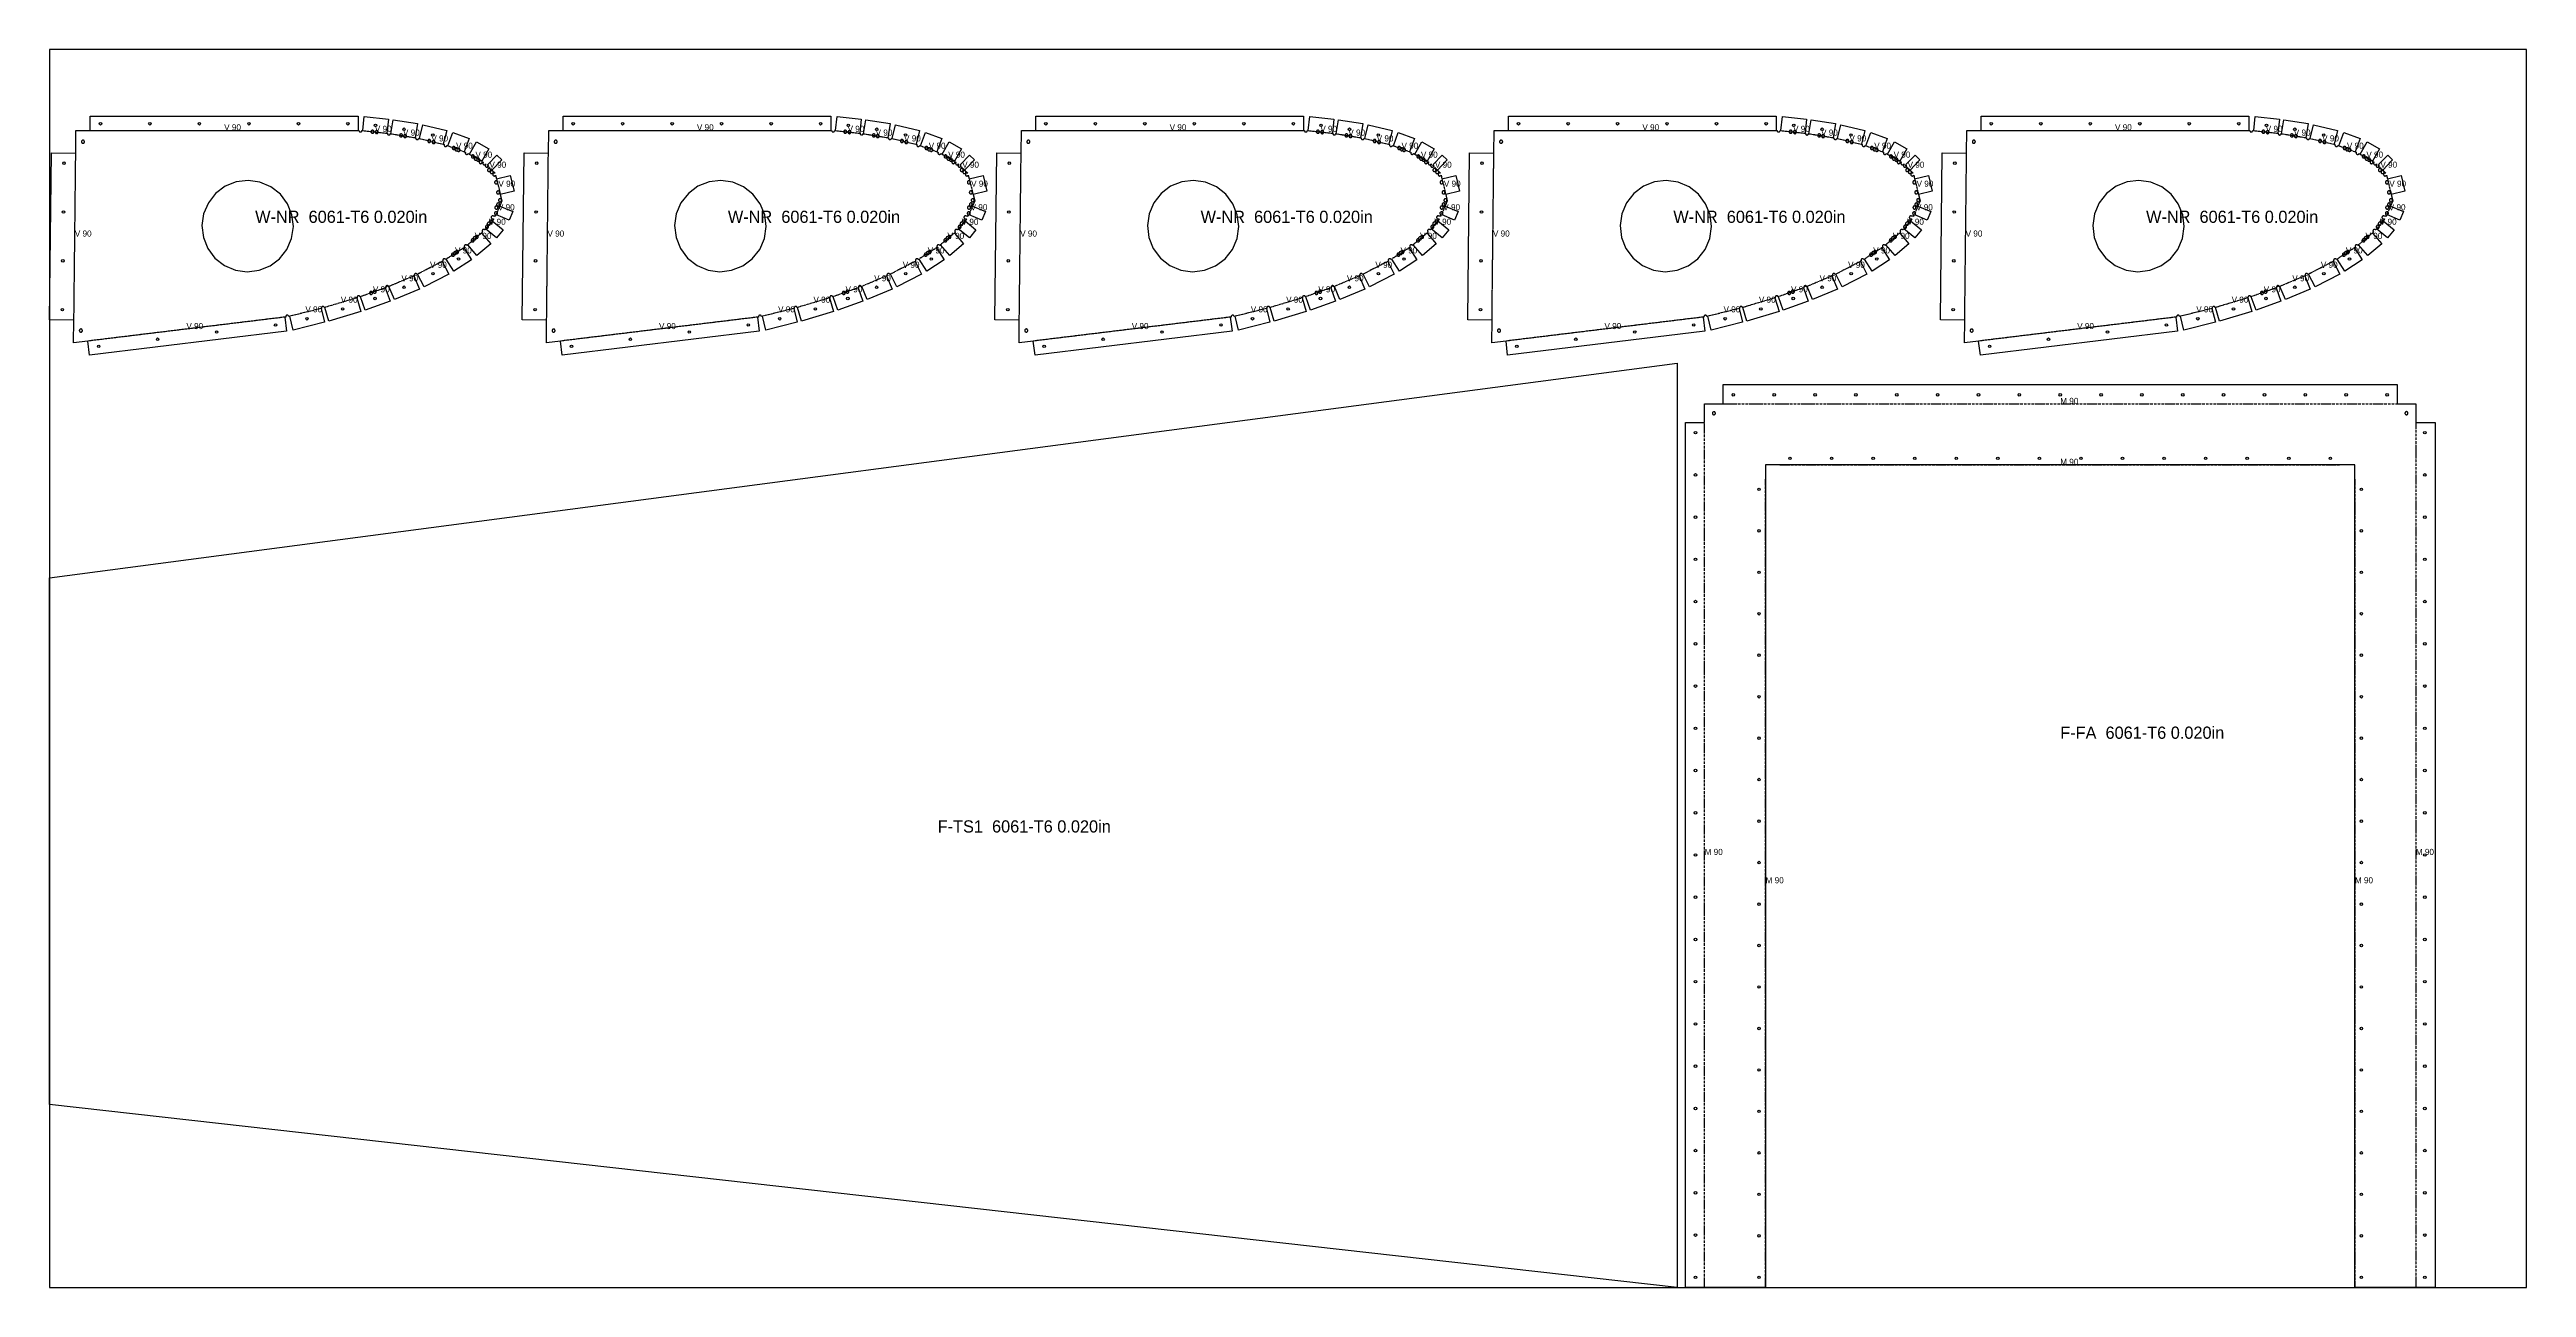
# Model space of a CAD drawing. Header units: millimetres. Extents: x 0 to 2438, y 0 to 1219.
import ezdxf

# ---------------------------------------------------------------- set-up
doc = ezdxf.new("R2010")
doc.units = ezdxf.units.MM
doc.linetypes.add('DASHDOT', pattern=[3.556, 2.54, -0.508, 0, -0.508])
doc.linetypes.add('DASHED', pattern=[1.524, 1.27, -0.254])
for name, color, linetype in [('CUT', 7, 'CONTINUOUS'), ('ETCH', 8, 'CONTINUOUS'), ('HOLE', 6, 'CONTINUOUS'), ('MOUNTAIN', 5, 'DASHDOT'), ('VALLEY', 1, 'DASHED')]:
    doc.layers.add(name, color=color, linetype=linetype)

msp = doc.modelspace()

# ---------------------------------------------------------------- texts
at = {"layer": 'ETCH'}
for s, height, p in [('V 90', 6, (171.9, 1139.4)), ('V 90', 6, (320.2, 1137.9)), ('V 90', 6, (347.9, 1134.2)), ('V 90', 6, (375.8, 1128.5)), ('V 90', 6, (400.1, 1121.3)), ('V 90', 6, (637.2, 1139.4)), ('V 90', 6, (785.5, 1137.9)), ('V 90', 6, (813.1, 1134.2)), ('V 90', 6, (841.1, 1128.5)), ('V 90', 6, (865.4, 1121.3)), ('V 90', 6, (1102.5, 1139.4)), ('V 90', 6, (1250.8, 1137.9)), ('V 90', 6, (1278.4, 1134.2)), ('V 90', 6, (1306.3, 1128.5)), ('V 90', 6, (1330.7, 1121.3)), ('V 90', 6, (1567.8, 1139.4)), ('V 90', 6, (1716.1, 1137.9)), ('V 90', 6, (1743.7, 1134.2)), ('V 90', 6, (1771.6, 1128.5)), ('V 90', 6, (1796, 1121.3)), ('V 90', 6, (2033, 1139.4)), ('V 90', 6, (2181.4, 1137.9)), ('V 90', 6, (2209, 1134.2)), ('V 90', 6, (2236.9, 1128.5)), ('V 90', 6, (2261.3, 1121.3)), ('V 90', 6, (419.2, 1112.5)), ('V 90', 6, (433, 1102.6)), ('V 90', 6, (884.5, 1112.5)), ('V 90', 6, (898.3, 1102.6)), ('V 90', 6, (1349.8, 1112.5)), ('V 90', 6, (1363.6, 1102.6)), ('V 90', 6, (1815.1, 1112.5)), ('V 90', 6, (1828.9, 1102.6)), ('V 90', 6, (2280.4, 1112.5)), ('V 90', 6, (2294.2, 1102.6)), ('V 90', 6, (441.8, 1083.9)), ('V 90', 6, (907.1, 1083.9)), ('V 90', 6, (1372.4, 1083.9)), ('V 90', 6, (1837.7, 1083.9)), ('V 90', 6, (2303, 1083.9)), ('W-NR  6061-T6 0.020in', 12, (202.4, 1048.3)), ('V 90', 6, (432.5, 1046.4)), ('V 90', 6, (441.3, 1060.7)), ('W-NR  6061-T6 0.020in', 12, (667.7, 1048.3)), ('V 90', 6, (897.8, 1046.4)), ('V 90', 6, (906.6, 1060.7)), ('W-NR  6061-T6 0.020in', 12, (1133, 1048.3)), ('V 90', 6, (1363.1, 1046.4)), ('V 90', 6, (1371.9, 1060.7)), ('W-NR  6061-T6 0.020in', 12, (1598.3, 1048.3)), ('V 90', 6, (1828.4, 1046.4)), ('V 90', 6, (1837.2, 1060.7)), ('W-NR  6061-T6 0.020in', 12, (2063.6, 1048.3)), ('V 90', 6, (2293.7, 1046.4)), ('V 90', 6, (2302.5, 1060.7)), ('V 90', 6, (24.9, 1034.8)), ('V 90', 6, (399.1, 1018.2)), ('V 90', 6, (418.5, 1032.5)), ('V 90', 6, (490.1, 1034.8)), ('V 90', 6, (864.4, 1018.2)), ('V 90', 6, (883.8, 1032.5)), ('V 90', 6, (955.4, 1034.8)), ('V 90', 6, (1329.7, 1018.2)), ('V 90', 6, (1349, 1032.5)), ('V 90', 6, (1420.7, 1034.8)), ('V 90', 6, (1795, 1018.2)), ('V 90', 6, (1814.3, 1032.5)), ('V 90', 6, (1886, 1034.8)), ('V 90', 6, (2260.2, 1018.2)), ('V 90', 6, (2279.6, 1032.5)), ('V 90', 6, (374.5, 1004)), ('V 90', 6, (839.8, 1004)), ('V 90', 6, (1305, 1004)), ('V 90', 6, (1770.3, 1004)), ('V 90', 6, (2235.6, 1004)), ('V 90', 6, (286.7, 969.7)), ('V 90', 6, (318.3, 979.9)), ('V 90', 6, (346.3, 990.8)), ('V 90', 6, (751.9, 969.7)), ('V 90', 6, (783.5, 979.9)), ('V 90', 6, (811.6, 990.8)), ('V 90', 6, (1217.2, 969.7)), ('V 90', 6, (1248.8, 979.9)), ('V 90', 6, (1276.9, 990.8)), ('V 90', 6, (1682.5, 969.7)), ('V 90', 6, (1714.1, 979.9)), ('V 90', 6, (1742.2, 990.8)), ('V 90', 6, (2147.8, 969.7)), ('V 90', 6, (2179.4, 979.9)), ('V 90', 6, (2207.5, 990.8)), ('V 90', 6, (251.8, 960.2)), ('V 90', 6, (717.1, 960.2)), ('V 90', 6, (1182.4, 960.2)), ('V 90', 6, (1647.7, 960.2)), ('V 90', 6, (2113, 960.2)), ('V 90', 6, (134.7, 943.7)), ('V 90', 6, (599.9, 943.7)), ('V 90', 6, (1065.2, 943.7)), ('V 90', 6, (1530.5, 943.7)), ('V 90', 6, (1995.8, 943.7)), ('M 90', 6, (1979.1, 870)), ('M 90', 6, (1979.1, 810)), ('F-FA  6061-T6 0.020in', 12, (1979.1, 540.3)), ('F-TS1  6061-T6 0.020in', 12, (874.2, 448)), ('M 90', 6, (1629.1, 425.9)), ('M 90', 6, (2329.1, 425.9)), ('M 90', 6, (1689.1, 398)), ('M 90', 6, (2269.1, 398))]:
    msp.add_text(s, height=height, dxfattribs=at).set_placement(p)

# ---------------------------------------------------------------- linework, layer by layer
at = {"layer": 'CUT'}
for points in [[(331.7, 986.4), (331.6, 986.3), (331.5, 986.2), (331.4, 986.1), (331.2, 986), (331.1, 985.9), (331.1, 985.8), (331, 985.7), (330.9, 985.5), (330.9, 985.4), (330.8, 985.3), (330.8, 985.1), (330.8, 985), (330.8, 984.8), (330.9, 984.7), (330.9, 984.5), (330.9, 984.4), (330.5, 984.3), (335.2, 971.1), (310.7, 962.4), (306, 975.6), (305.6, 975.4), (305.6, 975.6), (305.5, 975.7), (305.4, 975.8), (305.4, 975.9), (305.3, 976.1), (305.1, 976.1), (305, 976.2), (304.9, 976.3), (304.8, 976.4), (304.6, 976.4), (304.5, 976.5), (304.3, 976.5), (304.2, 976.5), (304, 976.5), (303.9, 976.4), (303.8, 976.4), (303.6, 976.4), (303.5, 976.3), (303.4, 976.2), (303.2, 976.1), (303.1, 976), (303, 975.9), (303, 975.8), (302.9, 975.7), (302.8, 975.5), (302.8, 975.4), (302.7, 975.2), (302.7, 975.1), (302.7, 975), (302.7, 974.8), (302.7, 974.7), (302.8, 974.5), (302.8, 974.5), (302.4, 974.4), (306.4, 961), (274.9, 951.6), (270.9, 965), (270.5, 964.9), (270.5, 964.9), (270.5, 965.1), (270.4, 965.2), (270.3, 965.3), (270.2, 965.4), (270.1, 965.5), (270, 965.6), (269.9, 965.7), (269.8, 965.8), (269.7, 965.9), (269.5, 965.9), (269.4, 965.9), (269.2, 966), (269.1, 966), (268.9, 966), (268.8, 965.9), (268.6, 965.9), (268.5, 965.9), (268.4, 965.8), (268.2, 965.7), (268.1, 965.6), (268, 965.5), (267.9, 965.4), (267.8, 965.3), (267.8, 965.2), (267.7, 965), (267.7, 964.9), (267.6, 964.7), (267.6, 964.6), (267.6, 964.5), (267.6, 964.3), (267.6, 964.2), (267.7, 964.1), (267.3, 964), (270.7, 950.4), (239.7, 942.8), (236.4, 956.3), (235.5, 956.1), (235.5, 956.2), (235.4, 956.3), (235.4, 956.5), (235.3, 956.6), (235.2, 956.7), (235.1, 956.9), (235, 957), (234.9, 957.1), (234.8, 957.1), (234.7, 957.2), (234.5, 957.3), (234.4, 957.3), (234.3, 957.4), (234.1, 957.4), (234, 957.4), (233.8, 957.4), (233.7, 957.4), (233.5, 957.3), (233.4, 957.3), (233.3, 957.2), (233.1, 957.1), (233, 957), (232.9, 956.9), (232.8, 956.8), (232.7, 956.7), (232.7, 956.6), (232.6, 956.4), (232.5, 956.3), (232.5, 956.2), (232.5, 956), (232.5, 955.9), (232.5, 955.7), (232.5, 955.6), (232.5, 955.6), (231.6, 955.5), (233.3, 941.6), (39.4, 918), (37.7, 931.9), (23.7, 930.2), (24, 952.6), (0, 952.9), (1.8, 1117.2), (25.8, 1117), (26, 1139.4), (40.1, 1139.4), (40.1, 1153.4), (303.7, 1153.4), (303.7, 1139.4), (304.5, 1139.4), (304.5, 1139.3), (304.5, 1139.1), (304.5, 1139), (304.6, 1138.8), (304.6, 1138.7), (304.7, 1138.6), (304.8, 1138.5), (304.9, 1138.3), (305, 1138.2), (305.1, 1138.1), (305.2, 1138), (305.3, 1138), (305.5, 1137.9), (305.6, 1137.9), (305.7, 1137.8), (305.9, 1137.8), (306, 1137.8), (306.2, 1137.8), (306.3, 1137.8), (306.5, 1137.9), (306.6, 1137.9), (306.7, 1138), (306.9, 1138.1), (307, 1138.2), (307.1, 1138.3), (307.2, 1138.4), (307.3, 1138.5), (307.3, 1138.6), (307.4, 1138.8), (307.5, 1138.9), (307.5, 1139), (307.5, 1139.2), (307.5, 1139.3), (308.3, 1139.2), (309.8, 1153.1), (333.6, 1150.5), (332.1, 1136.6), (332.5, 1136.6), (332.5, 1136.5), (332.5, 1136.3), (332.5, 1136.2), (332.5, 1136), (332.6, 1135.9), (332.6, 1135.8), (332.7, 1135.6), (332.7, 1135.5), (332.8, 1135.4), (332.9, 1135.3), (333, 1135.2), (333.2, 1135.1), (333.3, 1135), (333.4, 1134.9), (333.6, 1134.9), (333.7, 1134.9), (333.9, 1134.8), (334, 1134.8), (334.1, 1134.9), (334.3, 1134.9), (334.4, 1134.9), (334.6, 1135), (334.7, 1135), (334.8, 1135.1), (334.9, 1135.2), (335.1, 1135.3), (335.2, 1135.4), (335.2, 1135.5), (335.3, 1135.7), (335.4, 1135.8), (335.4, 1135.9), (335.5, 1136.1), (335.5, 1136.2), (335.8, 1136.1), (338.1, 1149.9), (362.1, 1146), (359.9, 1132.2), (360.5, 1132.1), (360.4, 1132.1), (360.4, 1131.9), (360.4, 1131.8), (360.4, 1131.6), (360.5, 1131.5), (360.5, 1131.4), (360.5, 1131.2), (360.6, 1131.1), (360.7, 1131), (360.8, 1130.8), (360.9, 1130.7), (361, 1130.6), (361.1, 1130.6), (361.2, 1130.5), (361.4, 1130.4), (361.5, 1130.4), (361.7, 1130.3), (361.8, 1130.3), (361.9, 1130.3), (362.1, 1130.3), (362.2, 1130.3), (362.4, 1130.4), (362.5, 1130.4), (362.7, 1130.5), (362.8, 1130.6), (362.9, 1130.7), (363, 1130.8), (363.1, 1130.9), (363.2, 1131), (363.3, 1131.1), (363.3, 1131.3), (363.4, 1131.4), (363.4, 1131.5), (364, 1131.4), (367.3, 1145), (390.9, 1139.2), (387.6, 1125.7), (388.4, 1125.5), (388.4, 1125.4), (388.4, 1125.3), (388.3, 1125.1), (388.3, 1125), (388.3, 1124.8), (388.4, 1124.7), (388.4, 1124.5), (388.5, 1124.4), (388.5, 1124.3), (388.6, 1124.1), (388.7, 1124), (388.8, 1123.9), (388.9, 1123.8), (389, 1123.7), (389.1, 1123.6), (389.3, 1123.6), (389.4, 1123.5), (389.6, 1123.5), (389.7, 1123.5), (389.8, 1123.5), (390, 1123.5), (390.1, 1123.5), (390.3, 1123.6), (390.4, 1123.6), (390.6, 1123.7), (390.7, 1123.7), (390.8, 1123.8), (390.9, 1123.9), (391, 1124), (391.1, 1124.2), (391.2, 1124.3), (391.2, 1124.4), (391.3, 1124.6), (391.3, 1124.6), (392.1, 1124.3), (396.9, 1137.4), (413, 1131.5), (408.2, 1118.4), (409.4, 1117.9), (409.4, 1117.9), (409.3, 1117.7), (409.2, 1117.6), (409.2, 1117.5), (409.2, 1117.3), (409.2, 1117.2), (409.2, 1117), (409.2, 1116.9), (409.3, 1116.7), (409.3, 1116.6), (409.4, 1116.5), (409.4, 1116.3), (409.5, 1116.2), (409.6, 1116.1), (409.8, 1116), (409.9, 1115.9), (410, 1115.8), (410.1, 1115.8), (410.3, 1115.7), (410.4, 1115.7), (410.6, 1115.7), (410.7, 1115.7), (410.9, 1115.7), (411, 1115.7), (411.1, 1115.7), (411.3, 1115.8), (411.4, 1115.9), (411.5, 1115.9), (411.7, 1116), (411.8, 1116.1), (411.9, 1116.2), (411.9, 1116.4), (412, 1116.5), (412.1, 1116.6), (412.1, 1116.6), (413.2, 1116), (420.2, 1128.1), (432.3, 1121.1), (425.4, 1109.2), (425.4, 1109.2), (425.3, 1109.3), (425.1, 1109.4), (425, 1109.5), (424.9, 1109.5), (424.7, 1109.6), (424.6, 1109.6), (424.4, 1109.6), (424.3, 1109.6), (424.2, 1109.6), (424, 1109.6), (423.9, 1109.6), (423.7, 1109.5), (423.6, 1109.4), (423.5, 1109.4), (423.4, 1109.3), (423.2, 1109.2), (423.1, 1109.1), (423.1, 1109), (423, 1108.8), (422.9, 1108.7), (422.9, 1108.6), (422.8, 1108.4), (422.8, 1108.3), (422.8, 1108.1), (422.8, 1108), (422.9, 1107.8), (422.9, 1107.7), (422.9, 1107.5), (423, 1107.4), (423.1, 1107.3), (423.2, 1107.2), (423.3, 1107.1), (423.4, 1107), (423.5, 1106.9), (423.6, 1106.8), (423.8, 1106.7), (423.9, 1106.7), (424.1, 1106.7), (424.2, 1106.6), (424.3, 1106.6), (424.5, 1106.6), (424.6, 1106.7), (424.8, 1106.7), (424.9, 1106.8), (425, 1106.8), (425.2, 1106.9), (425.3, 1107), (425.4, 1107.1), (425.5, 1107.2), (425.6, 1107.3), (425.7, 1107.4), (425.7, 1107.6), (425.8, 1107.7), (425.8, 1107.9), (425.8, 1108), (425.8, 1108.2), (425.8, 1108.3), (425.8, 1108.4), (425.8, 1108.6), (425.7, 1108.7), (425.7, 1108.8), (426.9, 1108.1), (426.9, 1108.1), (426.8, 1107.9), (426.7, 1107.8), (426.6, 1107.7), (426.5, 1107.6), (426.5, 1107.4), (426.5, 1107.3), (426.4, 1107.1), (426.4, 1107), (426.4, 1106.8), (426.5, 1106.7), (426.5, 1106.6), (426.5, 1106.4), (426.6, 1106.3), (426.7, 1106.2), (426.8, 1106), (426.9, 1105.9), (427, 1105.8), (427.1, 1105.8), (427.2, 1105.7), (427.4, 1105.6), (427.5, 1105.6), (427.7, 1105.5), (427.8, 1105.5), (427.9, 1105.5), (428.1, 1105.5), (428.2, 1105.5), (428.4, 1105.6), (428.5, 1105.6), (428.7, 1105.7), (428.8, 1105.8), (428.9, 1105.9), (429, 1106), (429.1, 1106.1), (429.2, 1106.2), (429.2, 1106.3), (429.6, 1105.9), (429.5, 1105.9), (429.4, 1105.8), (429.3, 1105.7), (429.2, 1105.6), (429.1, 1105.5), (429, 1105.3), (429, 1105.2), (428.9, 1105.1), (428.9, 1104.9), (428.9, 1104.8), (428.9, 1104.6), (428.9, 1104.5), (428.9, 1104.3), (428.9, 1104.2), (429, 1104.1), (429, 1103.9), (429.1, 1103.8), (429.2, 1103.7), (429.3, 1103.6), (429.4, 1103.5), (429.5, 1103.4), (429.7, 1103.3), (429.8, 1103.3), (429.9, 1103.2), (430.1, 1103.2), (430.2, 1103.2), (430.4, 1103.1), (430.5, 1103.2), (430.7, 1103.2), (430.8, 1103.2), (431, 1103.3), (431.1, 1103.3), (431.2, 1103.4), (431.3, 1103.5), (431.4, 1103.6), (431.5, 1103.7), (431.6, 1103.8), (431.7, 1104), (431.8, 1104.1), (431.8, 1104.2), (431.8, 1104.4), (431.9, 1104.5), (431.9, 1104.7), (431.8, 1104.8), (431.8, 1105), (431.8, 1105.1), (431.7, 1105.2), (431.7, 1105.4), (431.6, 1105.5), (431.5, 1105.6), (431.4, 1105.7), (431.3, 1105.8), (440.3, 1115), (445.2, 1110.3), (435.5, 1100.3), (438.6, 1097.2), (438.6, 1097.1), (438.5, 1097.2), (438.4, 1097.3), (438.3, 1097.3), (438.1, 1097.4), (438, 1097.4), (437.8, 1097.4), (437.7, 1097.4), (437.5, 1097.4), (437.4, 1097.4), (437.2, 1097.4), (437.1, 1097.3), (437, 1097.2), (436.9, 1097.2), (436.7, 1097.1), (436.6, 1097), (436.5, 1096.9), (436.4, 1096.8), (436.4, 1096.6), (436.3, 1096.5), (436.3, 1096.4), (436.2, 1096.2), (436.2, 1096.1), (436.2, 1095.9), (436.2, 1095.8), (436.2, 1095.6), (436.3, 1095.5), (436.3, 1095.3), (436.4, 1095.2), (436.5, 1095.1), (436.6, 1095), (436.7, 1094.9), (436.8, 1094.8), (436.9, 1094.7), (437, 1094.6), (437.1, 1094.5), (437.3, 1094.5), (437.4, 1094.5), (437.6, 1094.4), (437.7, 1094.4), (437.9, 1094.4), (438, 1094.5), (438.2, 1094.5), (438.3, 1094.6), (438.4, 1094.6), (438.6, 1094.7), (438.7, 1094.8), (438.8, 1094.9), (438.9, 1095), (439, 1095.1), (439, 1095.2), (439, 1095.3), (440, 1091.6), (453.5, 1094.9), (457.3, 1079.6), (443.7, 1076.3), (445.3, 1069.9), (443.1, 1064.9), (455.9, 1059.4), (452.3, 1051), (440.1, 1056.3), (440.2, 1056.4), (440.3, 1056.4), (440.4, 1056.5), (440.5, 1056.6), (440.6, 1056.7), (440.7, 1056.9), (440.8, 1057), (440.9, 1057.1), (440.9, 1057.3), (440.9, 1057.4), (441, 1057.5), (441, 1057.7), (441, 1057.8), (440.9, 1058), (440.9, 1058.1), (440.8, 1058.3), (440.8, 1058.4), (440.7, 1058.5), (440.6, 1058.6), (440.5, 1058.7), (440.4, 1058.8), (440.3, 1058.9), (440.2, 1059), (440, 1059.1), (439.9, 1059.1), (439.7, 1059.1), (439.6, 1059.2), (439.4, 1059.2), (439.3, 1059.2), (439.2, 1059.1), (439, 1059.1), (438.9, 1059), (438.7, 1059), (438.6, 1058.9), (438.5, 1058.8), (438.4, 1058.7), (438.3, 1058.6), (438.2, 1058.5), (438.1, 1058.4), (438.1, 1058.2), (438, 1058.1), (438, 1057.9), (438, 1057.8), (438, 1057.7), (438, 1057.5), (438, 1057.4), (438, 1057.2), (438.1, 1057.1), (438.2, 1056.9), (438.2, 1056.8), (438.3, 1056.7), (438.4, 1056.6), (438.5, 1056.5), (438.6, 1056.4), (438.8, 1056.3), (438.9, 1056.3), (439, 1056.2), (439.2, 1056.2), (439.3, 1056.2), (439.4, 1056.2), (438.7, 1054.6), (438.6, 1054.7), (438.5, 1054.7), (438.4, 1054.8), (438.2, 1054.9), (438.1, 1054.9), (437.9, 1055), (437.8, 1055), (437.6, 1055), (437.5, 1055), (437.3, 1055), (437.2, 1054.9), (437.1, 1054.9), (437.1, 1054.9), (437, 1054.9), (436.9, 1055), (436.7, 1055), (436.6, 1055.1), (436.5, 1055.1), (436.3, 1055.1), (436.2, 1055.1), (436, 1055.1), (435.9, 1055.1), (435.7, 1055.1), (435.6, 1055), (435.5, 1055), (435.3, 1054.9), (435.2, 1054.8), (435.1, 1054.7), (435, 1054.6), (434.9, 1054.5), (434.8, 1054.3), (434.8, 1054.2), (434.7, 1054.1), (434.7, 1053.9), (434.7, 1053.8), (434.7, 1053.6), (434.7, 1053.5), (434.7, 1053.3), (434.8, 1053.2), (434.8, 1053.1), (434.9, 1052.9), (434.9, 1052.8), (435, 1052.7), (435.1, 1052.6), (435.2, 1052.5), (435.4, 1052.4), (435.5, 1052.3), (435.6, 1052.3), (435.8, 1052.2), (435.9, 1052.2), (436.1, 1052.2), (436.2, 1052.2), (436.3, 1052.2), (436.5, 1052.2), (436.6, 1052.2), (436.8, 1052.3), (436.8, 1052.3), (436.8, 1052.2), (437, 1052.2), (437.1, 1052.1), (437.2, 1052.1), (435.8, 1050.4), (446.6, 1041.6), (440.1, 1033.6), (429.2, 1042.4), (428.4, 1041.4), (428.3, 1041.4), (428.2, 1041.5), (428.1, 1041.6), (428, 1041.7), (427.8, 1041.8), (427.7, 1041.8), (427.5, 1041.8), (427.4, 1041.9), (427.2, 1041.9), (427.1, 1041.9), (427, 1041.8), (426.8, 1041.8), (426.7, 1041.7), (426.5, 1041.7), (426.4, 1041.6), (426.3, 1041.5), (426.2, 1041.4), (426.1, 1041.3), (426, 1041.2), (425.9, 1041.1), (425.9, 1040.9), (425.8, 1040.8), (425.8, 1040.6), (425.8, 1040.5), (425.8, 1040.3), (425.8, 1040.2), (425.8, 1040.1), (425.8, 1039.9), (425.9, 1039.8), (426, 1039.6), (426, 1039.5), (426.1, 1039.4), (426.2, 1039.3), (426.3, 1039.2), (425.3, 1038.3), (434.4, 1027.7), (420.7, 1016.1), (411.7, 1026.7), (410.9, 1026.1), (410.9, 1026.1), (410.8, 1026.2), (410.7, 1026.3), (410.6, 1026.4), (410.5, 1026.5), (410.4, 1026.6), (410.2, 1026.6), (410.1, 1026.7), (410, 1026.7), (409.8, 1026.7), (409.7, 1026.7), (409.5, 1026.7), (409.4, 1026.7), (409.2, 1026.6), (409.1, 1026.6), (409, 1026.5), (408.8, 1026.5), (408.7, 1026.4), (408.6, 1026.3), (408.5, 1026.2), (408.4, 1026), (408.4, 1025.9), (408.3, 1025.8), (408.2, 1025.6), (408.2, 1025.5), (408.2, 1025.3), (408.2, 1025.2), (408.2, 1025.1), (408.2, 1024.9), (408.3, 1024.8), (408.3, 1024.6), (408.4, 1024.5), (408.4, 1024.4), (408.5, 1024.3), (407.7, 1023.7), (415.3, 1012), (398.1, 1000.9), (390.5, 1012.6), (389.9, 1012.2), (389.9, 1012.2), (389.8, 1012.3), (389.7, 1012.4), (389.6, 1012.5), (389.5, 1012.6), (389.4, 1012.7), (389.3, 1012.8), (389.1, 1012.8), (389, 1012.9), (388.8, 1012.9), (388.7, 1012.9), (388.6, 1012.9), (388.4, 1012.9), (388.3, 1012.9), (388.1, 1012.9), (388, 1012.8), (387.8, 1012.8), (387.7, 1012.7), (387.6, 1012.6), (387.5, 1012.5), (387.4, 1012.4), (387.3, 1012.3), (387.2, 1012.1), (387.2, 1012), (387.1, 1011.9), (387.1, 1011.7), (387.1, 1011.6), (387.1, 1011.4), (387.1, 1011.3), (387.1, 1011.1), (387.1, 1011), (387.2, 1010.9), (387.3, 1010.7), (387.3, 1010.7), (386.6, 1010.3), (393, 997.9), (368.7, 985.4), (362.3, 997.8), (361.8, 997.5), (361.7, 997.6), (361.7, 997.7), (361.6, 997.9), (361.5, 998), (361.4, 998.1), (361.3, 998.1), (361.1, 998.2), (361, 998.3), (360.9, 998.3), (360.7, 998.4), (360.6, 998.4), (360.4, 998.4), (360.3, 998.4), (360.1, 998.4), (360, 998.3), (359.8, 998.3), (359.7, 998.2), (359.6, 998.1), (359.5, 998), (359.4, 997.9), (359.3, 997.8), (359.2, 997.7), (359.1, 997.6), (359, 997.4), (359, 997.3), (359, 997.2), (358.9, 997), (358.9, 996.9), (358.9, 996.7), (359, 996.6), (359, 996.4), (359.1, 996.3), (359.1, 996.2), (358.6, 996), (364, 983.1), (339.6, 972.8), (334.1, 985.7), (333.7, 985.5), (333.7, 985.6), (333.6, 985.7), (333.6, 985.8), (333.5, 986), (333.4, 986.1), (333.3, 986.2), (333.1, 986.2), (333, 986.3), (332.9, 986.4), (332.7, 986.4), (332.6, 986.5), (332.4, 986.5), (332.3, 986.5), (332.2, 986.5), (332, 986.5), (331.9, 986.4), (331.7, 986.4)], [(797, 986.4), (796.9, 986.3), (796.8, 986.2), (796.6, 986.1), (796.5, 986), (796.4, 985.9), (796.3, 985.8), (796.3, 985.7), (796.2, 985.5), (796.2, 985.4), (796.1, 985.3), (796.1, 985.1), (796.1, 985), (796.1, 984.8), (796.1, 984.7), (796.2, 984.5), (796.2, 984.4), (795.8, 984.3), (800.5, 971.1), (776, 962.4), (771.3, 975.6), (770.9, 975.4), (770.9, 975.6), (770.8, 975.7), (770.7, 975.8), (770.6, 975.9), (770.5, 976.1), (770.4, 976.1), (770.3, 976.2), (770.2, 976.3), (770.1, 976.4), (769.9, 976.4), (769.8, 976.5), (769.6, 976.5), (769.5, 976.5), (769.3, 976.5), (769.2, 976.4), (769, 976.4), (768.9, 976.4), (768.8, 976.3), (768.6, 976.2), (768.5, 976.1), (768.4, 976), (768.3, 975.9), (768.2, 975.8), (768.2, 975.7), (768.1, 975.5), (768.1, 975.4), (768, 975.2), (768, 975.1), (768, 975), (768, 974.8), (768, 974.7), (768.1, 974.5), (768.1, 974.5), (767.7, 974.4), (771.7, 961), (740.2, 951.6), (736.2, 965), (735.8, 964.9), (735.8, 964.9), (735.8, 965.1), (735.7, 965.2), (735.6, 965.3), (735.5, 965.4), (735.4, 965.5), (735.3, 965.6), (735.2, 965.7), (735.1, 965.8), (734.9, 965.9), (734.8, 965.9), (734.7, 965.9), (734.5, 966), (734.4, 966), (734.2, 966), (734.1, 965.9), (733.9, 965.9), (733.8, 965.9), (733.7, 965.8), (733.5, 965.7), (733.4, 965.6), (733.3, 965.5), (733.2, 965.4), (733.1, 965.3), (733.1, 965.2), (733, 965), (732.9, 964.9), (732.9, 964.7), (732.9, 964.6), (732.9, 964.5), (732.9, 964.3), (732.9, 964.2), (732.9, 964.1), (732.6, 964), (735.9, 950.4), (705, 942.8), (701.6, 956.3), (700.8, 956.1), (700.7, 956.2), (700.7, 956.3), (700.7, 956.5), (700.6, 956.6), (700.5, 956.7), (700.4, 956.9), (700.3, 957), (700.2, 957.1), (700.1, 957.1), (700, 957.2), (699.8, 957.3), (699.7, 957.3), (699.5, 957.4), (699.4, 957.4), (699.3, 957.4), (699.1, 957.4), (699, 957.4), (698.8, 957.3), (698.7, 957.3), (698.5, 957.2), (698.4, 957.1), (698.3, 957), (698.2, 956.9), (698.1, 956.8), (698, 956.7), (697.9, 956.6), (697.9, 956.4), (697.8, 956.3), (697.8, 956.2), (697.8, 956), (697.8, 955.9), (697.8, 955.7), (697.8, 955.6), (697.8, 955.6), (696.9, 955.5), (698.6, 941.6), (504.7, 918), (503, 931.9), (489, 930.2), (489.3, 952.6), (465.3, 952.9), (467.1, 1117.2), (491, 1117), (491.3, 1139.4), (505.4, 1139.4), (505.4, 1153.4), (769, 1153.4), (769, 1139.4), (769.8, 1139.4), (769.8, 1139.3), (769.8, 1139.1), (769.8, 1139), (769.9, 1138.8), (769.9, 1138.7), (770, 1138.6), (770.1, 1138.5), (770.2, 1138.3), (770.3, 1138.2), (770.4, 1138.1), (770.5, 1138), (770.6, 1138), (770.7, 1137.9), (770.9, 1137.9), (771, 1137.8), (771.2, 1137.8), (771.3, 1137.8), (771.5, 1137.8), (771.6, 1137.8), (771.8, 1137.9), (771.9, 1137.9), (772, 1138), (772.1, 1138.1), (772.3, 1138.2), (772.4, 1138.3), (772.5, 1138.4), (772.6, 1138.5), (772.6, 1138.6), (772.7, 1138.8), (772.7, 1138.9), (772.8, 1139), (772.8, 1139.2), (772.8, 1139.3), (773.6, 1139.2), (775.1, 1153.1), (798.9, 1150.5), (797.4, 1136.6), (797.8, 1136.6), (797.8, 1136.5), (797.8, 1136.3), (797.8, 1136.2), (797.8, 1136), (797.8, 1135.9), (797.9, 1135.8), (798, 1135.6), (798, 1135.5), (798.1, 1135.4), (798.2, 1135.3), (798.3, 1135.2), (798.5, 1135.1), (798.6, 1135), (798.7, 1134.9), (798.9, 1134.9), (799, 1134.9), (799.1, 1134.8), (799.3, 1134.8), (799.4, 1134.9), (799.6, 1134.9), (799.7, 1134.9), (799.9, 1135), (800, 1135), (800.1, 1135.1), (800.2, 1135.2), (800.3, 1135.3), (800.4, 1135.4), (800.5, 1135.5), (800.6, 1135.7), (800.7, 1135.8), (800.7, 1135.9), (800.7, 1136.1), (800.8, 1136.2), (801.1, 1136.1), (803.4, 1149.9), (827.4, 1146), (825.2, 1132.2), (825.7, 1132.1), (825.7, 1132.1), (825.7, 1131.9), (825.7, 1131.8), (825.7, 1131.6), (825.7, 1131.5), (825.8, 1131.4), (825.8, 1131.2), (825.9, 1131.1), (826, 1131), (826.1, 1130.8), (826.2, 1130.7), (826.3, 1130.6), (826.4, 1130.6), (826.5, 1130.5), (826.7, 1130.4), (826.8, 1130.4), (826.9, 1130.3), (827.1, 1130.3), (827.2, 1130.3), (827.4, 1130.3), (827.5, 1130.3), (827.7, 1130.4), (827.8, 1130.4), (827.9, 1130.5), (828.1, 1130.6), (828.2, 1130.7), (828.3, 1130.8), (828.4, 1130.9), (828.5, 1131), (828.5, 1131.1), (828.6, 1131.3), (828.7, 1131.4), (828.7, 1131.5), (829.3, 1131.4), (832.6, 1145), (856.2, 1139.2), (852.9, 1125.7), (853.7, 1125.5), (853.7, 1125.4), (853.6, 1125.3), (853.6, 1125.1), (853.6, 1125), (853.6, 1124.8), (853.6, 1124.7), (853.7, 1124.5), (853.7, 1124.4), (853.8, 1124.3), (853.9, 1124.1), (854, 1124), (854.1, 1123.9), (854.2, 1123.8), (854.3, 1123.7), (854.4, 1123.6), (854.6, 1123.6), (854.7, 1123.5), (854.8, 1123.5), (855, 1123.5), (855.1, 1123.5), (855.3, 1123.5), (855.4, 1123.5), (855.6, 1123.6), (855.7, 1123.6), (855.8, 1123.7), (856, 1123.7), (856.1, 1123.8), (856.2, 1123.9), (856.3, 1124), (856.4, 1124.2), (856.4, 1124.3), (856.5, 1124.4), (856.6, 1124.6), (856.6, 1124.6), (857.4, 1124.3), (862.2, 1137.4), (878.3, 1131.5), (873.5, 1118.4), (874.7, 1117.9), (874.6, 1117.9), (874.6, 1117.7), (874.5, 1117.6), (874.5, 1117.5), (874.5, 1117.3), (874.5, 1117.2), (874.5, 1117), (874.5, 1116.9), (874.5, 1116.7), (874.6, 1116.6), (874.7, 1116.5), (874.7, 1116.3), (874.8, 1116.2), (874.9, 1116.1), (875, 1116), (875.2, 1115.9), (875.3, 1115.8), (875.4, 1115.8), (875.6, 1115.7), (875.7, 1115.7), (875.8, 1115.7), (876, 1115.7), (876.1, 1115.7), (876.3, 1115.7), (876.4, 1115.7), (876.6, 1115.8), (876.7, 1115.9), (876.8, 1115.9), (876.9, 1116), (877, 1116.1), (877.1, 1116.2), (877.2, 1116.4), (877.3, 1116.5), (877.4, 1116.6), (877.4, 1116.6), (878.5, 1116), (885.5, 1128.1), (897.5, 1121.1), (890.7, 1109.2), (890.7, 1109.2), (890.5, 1109.3), (890.4, 1109.4), (890.3, 1109.5), (890.2, 1109.5), (890, 1109.6), (889.9, 1109.6), (889.7, 1109.6), (889.6, 1109.6), (889.4, 1109.6), (889.3, 1109.6), (889.2, 1109.6), (889, 1109.5), (888.9, 1109.4), (888.8, 1109.4), (888.6, 1109.3), (888.5, 1109.2), (888.4, 1109.1), (888.3, 1109), (888.3, 1108.8), (888.2, 1108.7), (888.2, 1108.6), (888.1, 1108.4), (888.1, 1108.3), (888.1, 1108.1), (888.1, 1108), (888.1, 1107.8), (888.2, 1107.7), (888.2, 1107.5), (888.3, 1107.4), (888.4, 1107.3), (888.5, 1107.2), (888.6, 1107.1), (888.7, 1107), (888.8, 1106.9), (888.9, 1106.8), (889.1, 1106.7), (889.2, 1106.7), (889.3, 1106.7), (889.5, 1106.6), (889.6, 1106.6), (889.8, 1106.6), (889.9, 1106.7), (890.1, 1106.7), (890.2, 1106.8), (890.3, 1106.8), (890.5, 1106.9), (890.6, 1107), (890.7, 1107.1), (890.8, 1107.2), (890.9, 1107.3), (890.9, 1107.4), (891, 1107.6), (891, 1107.7), (891.1, 1107.9), (891.1, 1108), (891.1, 1108.2), (891.1, 1108.3), (891.1, 1108.4), (891, 1108.6), (891, 1108.7), (891, 1108.8), (892.2, 1108.1), (892.1, 1108.1), (892, 1107.9), (892, 1107.8), (891.9, 1107.7), (891.8, 1107.6), (891.8, 1107.4), (891.7, 1107.3), (891.7, 1107.1), (891.7, 1107), (891.7, 1106.8), (891.7, 1106.7), (891.8, 1106.6), (891.8, 1106.4), (891.9, 1106.3), (892, 1106.2), (892.1, 1106), (892.2, 1105.9), (892.3, 1105.8), (892.4, 1105.8), (892.5, 1105.7), (892.7, 1105.6), (892.8, 1105.6), (892.9, 1105.5), (893.1, 1105.5), (893.2, 1105.5), (893.4, 1105.5), (893.5, 1105.5), (893.7, 1105.6), (893.8, 1105.6), (893.9, 1105.7), (894.1, 1105.8), (894.2, 1105.9), (894.3, 1106), (894.4, 1106.1), (894.5, 1106.2), (894.5, 1106.3), (894.9, 1105.9), (894.8, 1105.9), (894.7, 1105.8), (894.6, 1105.7), (894.5, 1105.6), (894.4, 1105.5), (894.3, 1105.3), (894.2, 1105.2), (894.2, 1105.1), (894.2, 1104.9), (894.1, 1104.8), (894.1, 1104.6), (894.2, 1104.5), (894.2, 1104.3), (894.2, 1104.2), (894.3, 1104.1), (894.3, 1103.9), (894.4, 1103.8), (894.5, 1103.7), (894.6, 1103.6), (894.7, 1103.5), (894.8, 1103.4), (895, 1103.3), (895.1, 1103.3), (895.2, 1103.2), (895.4, 1103.2), (895.5, 1103.2), (895.7, 1103.1), (895.8, 1103.2), (896, 1103.2), (896.1, 1103.2), (896.2, 1103.3), (896.4, 1103.3), (896.5, 1103.4), (896.6, 1103.5), (896.7, 1103.6), (896.8, 1103.7), (896.9, 1103.8), (897, 1104), (897, 1104.1), (897.1, 1104.2), (897.1, 1104.4), (897.1, 1104.5), (897.1, 1104.7), (897.1, 1104.8), (897.1, 1105), (897.1, 1105.1), (897, 1105.2), (897, 1105.4), (896.9, 1105.5), (896.8, 1105.6), (896.7, 1105.7), (896.6, 1105.8), (905.6, 1115), (910.5, 1110.3), (900.7, 1100.3), (903.9, 1097.2), (903.9, 1097.1), (903.8, 1097.2), (903.7, 1097.3), (903.5, 1097.3), (903.4, 1097.4), (903.3, 1097.4), (903.1, 1097.4), (903, 1097.4), (902.8, 1097.4), (902.7, 1097.4), (902.5, 1097.4), (902.4, 1097.3), (902.3, 1097.2), (902.1, 1097.2), (902, 1097.1), (901.9, 1097), (901.8, 1096.9), (901.7, 1096.8), (901.7, 1096.6), (901.6, 1096.5), (901.5, 1096.4), (901.5, 1096.2), (901.5, 1096.1), (901.5, 1095.9), (901.5, 1095.8), (901.5, 1095.6), (901.6, 1095.5), (901.6, 1095.3), (901.7, 1095.2), (901.7, 1095.1), (901.8, 1095), (901.9, 1094.9), (902, 1094.8), (902.2, 1094.7), (902.3, 1094.6), (902.4, 1094.5), (902.6, 1094.5), (902.7, 1094.5), (902.9, 1094.4), (903, 1094.4), (903.2, 1094.4), (903.3, 1094.5), (903.4, 1094.5), (903.6, 1094.6), (903.7, 1094.6), (903.8, 1094.7), (904, 1094.8), (904.1, 1094.9), (904.2, 1095), (904.2, 1095.1), (904.3, 1095.2), (904.3, 1095.3), (905.2, 1091.6), (918.8, 1094.9), (922.6, 1079.6), (909, 1076.3), (910.6, 1069.9), (908.4, 1064.9), (921.2, 1059.4), (917.6, 1051), (905.3, 1056.3), (905.5, 1056.4), (905.6, 1056.4), (905.7, 1056.5), (905.8, 1056.6), (905.9, 1056.7), (906, 1056.9), (906.1, 1057), (906.1, 1057.1), (906.2, 1057.3), (906.2, 1057.4), (906.2, 1057.5), (906.2, 1057.7), (906.2, 1057.8), (906.2, 1058), (906.2, 1058.1), (906.1, 1058.3), (906.1, 1058.4), (906, 1058.5), (905.9, 1058.6), (905.8, 1058.7), (905.7, 1058.8), (905.6, 1058.9), (905.4, 1059), (905.3, 1059.1), (905.2, 1059.1), (905, 1059.1), (904.9, 1059.2), (904.7, 1059.2), (904.6, 1059.2), (904.4, 1059.1), (904.3, 1059.1), (904.2, 1059), (904, 1059), (903.9, 1058.9), (903.8, 1058.8), (903.7, 1058.7), (903.6, 1058.6), (903.5, 1058.5), (903.4, 1058.4), (903.4, 1058.2), (903.3, 1058.1), (903.3, 1057.9), (903.3, 1057.8), (903.2, 1057.7), (903.3, 1057.5), (903.3, 1057.4), (903.3, 1057.2), (903.4, 1057.1), (903.4, 1056.9), (903.5, 1056.8), (903.6, 1056.7), (903.7, 1056.6), (903.8, 1056.5), (903.9, 1056.4), (904.1, 1056.3), (904.2, 1056.3), (904.3, 1056.2), (904.5, 1056.2), (904.6, 1056.2), (904.6, 1056.2), (904, 1054.6), (903.9, 1054.7), (903.8, 1054.7), (903.6, 1054.8), (903.5, 1054.9), (903.4, 1054.9), (903.2, 1055), (903.1, 1055), (902.9, 1055), (902.8, 1055), (902.6, 1055), (902.5, 1054.9), (902.4, 1054.9), (902.3, 1054.9), (902.3, 1054.9), (902.2, 1055), (902, 1055), (901.9, 1055.1), (901.7, 1055.1), (901.6, 1055.1), (901.4, 1055.1), (901.3, 1055.1), (901.2, 1055.1), (901, 1055.1), (900.9, 1055), (900.7, 1055), (900.6, 1054.9), (900.5, 1054.8), (900.4, 1054.7), (900.3, 1054.6), (900.2, 1054.5), (900.1, 1054.3), (900.1, 1054.2), (900, 1054.1), (900, 1053.9), (900, 1053.8), (900, 1053.6), (900, 1053.5), (900, 1053.3), (900, 1053.2), (900.1, 1053.1), (900.2, 1052.9), (900.2, 1052.8), (900.3, 1052.7), (900.4, 1052.6), (900.5, 1052.5), (900.6, 1052.4), (900.8, 1052.3), (900.9, 1052.3), (901, 1052.2), (901.2, 1052.2), (901.3, 1052.2), (901.5, 1052.2), (901.6, 1052.2), (901.8, 1052.2), (901.9, 1052.2), (902.1, 1052.3), (902.1, 1052.3), (902.1, 1052.2), (902.3, 1052.2), (902.4, 1052.1), (902.4, 1052.1), (901.1, 1050.4), (911.9, 1041.6), (905.4, 1033.6), (894.5, 1042.4), (893.7, 1041.4), (893.6, 1041.4), (893.5, 1041.5), (893.4, 1041.6), (893.2, 1041.7), (893.1, 1041.8), (893, 1041.8), (892.8, 1041.8), (892.7, 1041.9), (892.5, 1041.9), (892.4, 1041.9), (892.2, 1041.8), (892.1, 1041.8), (892, 1041.7), (891.8, 1041.7), (891.7, 1041.6), (891.6, 1041.5), (891.5, 1041.4), (891.4, 1041.3), (891.3, 1041.2), (891.2, 1041.1), (891.2, 1040.9), (891.1, 1040.8), (891.1, 1040.6), (891.1, 1040.5), (891, 1040.3), (891.1, 1040.2), (891.1, 1040.1), (891.1, 1039.9), (891.2, 1039.8), (891.2, 1039.6), (891.3, 1039.5), (891.4, 1039.4), (891.5, 1039.3), (891.6, 1039.2), (890.6, 1038.3), (899.6, 1027.7), (886, 1016.1), (877, 1026.7), (876.2, 1026.1), (876.2, 1026.1), (876.1, 1026.2), (876, 1026.3), (875.9, 1026.4), (875.8, 1026.5), (875.7, 1026.6), (875.5, 1026.6), (875.4, 1026.7), (875.2, 1026.7), (875.1, 1026.7), (874.9, 1026.7), (874.8, 1026.7), (874.7, 1026.7), (874.5, 1026.6), (874.4, 1026.6), (874.2, 1026.5), (874.1, 1026.5), (874, 1026.4), (873.9, 1026.3), (873.8, 1026.2), (873.7, 1026), (873.6, 1025.9), (873.6, 1025.8), (873.5, 1025.6), (873.5, 1025.5), (873.5, 1025.3), (873.5, 1025.2), (873.5, 1025.1), (873.5, 1024.9), (873.5, 1024.8), (873.6, 1024.6), (873.7, 1024.5), (873.7, 1024.4), (873.8, 1024.3), (873, 1023.7), (880.6, 1012), (863.4, 1000.9), (855.8, 1012.6), (855.2, 1012.2), (855.2, 1012.2), (855.1, 1012.3), (855, 1012.4), (854.9, 1012.5), (854.8, 1012.6), (854.7, 1012.7), (854.5, 1012.8), (854.4, 1012.8), (854.3, 1012.9), (854.1, 1012.9), (854, 1012.9), (853.8, 1012.9), (853.7, 1012.9), (853.5, 1012.9), (853.4, 1012.9), (853.3, 1012.8), (853.1, 1012.8), (853, 1012.7), (852.9, 1012.6), (852.8, 1012.5), (852.7, 1012.4), (852.6, 1012.3), (852.5, 1012.1), (852.5, 1012), (852.4, 1011.9), (852.4, 1011.7), (852.4, 1011.6), (852.4, 1011.4), (852.4, 1011.3), (852.4, 1011.1), (852.4, 1011), (852.5, 1010.9), (852.5, 1010.7), (852.6, 1010.7), (851.9, 1010.3), (858.3, 997.9), (834, 985.4), (827.6, 997.8), (827.1, 997.5), (827, 997.6), (827, 997.7), (826.9, 997.9), (826.8, 998), (826.7, 998.1), (826.5, 998.1), (826.4, 998.2), (826.3, 998.3), (826.1, 998.3), (826, 998.4), (825.8, 998.4), (825.7, 998.4), (825.6, 998.4), (825.4, 998.4), (825.3, 998.3), (825.1, 998.3), (825, 998.2), (824.9, 998.1), (824.8, 998), (824.6, 997.9), (824.5, 997.8), (824.5, 997.7), (824.4, 997.6), (824.3, 997.4), (824.3, 997.3), (824.2, 997.2), (824.2, 997), (824.2, 996.9), (824.2, 996.7), (824.3, 996.6), (824.3, 996.4), (824.3, 996.3), (824.4, 996.2), (823.8, 996), (829.3, 983.1), (804.8, 972.8), (799.4, 985.7), (799, 985.5), (799, 985.6), (798.9, 985.7), (798.8, 985.8), (798.7, 986), (798.6, 986.1), (798.5, 986.2), (798.4, 986.2), (798.3, 986.3), (798.2, 986.4), (798, 986.4), (797.9, 986.5), (797.7, 986.5), (797.6, 986.5), (797.4, 986.5), (797.3, 986.5), (797.1, 986.4), (797, 986.4)], [(1262.3, 986.4), (1262.2, 986.3), (1262, 986.2), (1261.9, 986.1), (1261.8, 986), (1261.7, 985.9), (1261.6, 985.8), (1261.6, 985.7), (1261.5, 985.5), (1261.4, 985.4), (1261.4, 985.3), (1261.4, 985.1), (1261.4, 985), (1261.4, 984.8), (1261.4, 984.7), (1261.5, 984.5), (1261.5, 984.4), (1261.1, 984.3), (1265.8, 971.1), (1241.3, 962.4), (1236.6, 975.6), (1236.2, 975.4), (1236.2, 975.6), (1236.1, 975.7), (1236, 975.8), (1235.9, 975.9), (1235.8, 976.1), (1235.7, 976.1), (1235.6, 976.2), (1235.5, 976.3), (1235.3, 976.4), (1235.2, 976.4), (1235.1, 976.5), (1234.9, 976.5), (1234.8, 976.5), (1234.6, 976.5), (1234.5, 976.4), (1234.3, 976.4), (1234.2, 976.4), (1234.1, 976.3), (1233.9, 976.2), (1233.8, 976.1), (1233.7, 976), (1233.6, 975.9), (1233.5, 975.8), (1233.4, 975.7), (1233.4, 975.5), (1233.3, 975.4), (1233.3, 975.2), (1233.3, 975.1), (1233.3, 975), (1233.3, 974.8), (1233.3, 974.7), (1233.4, 974.5), (1233.4, 974.5), (1233, 974.4), (1237, 961), (1205.5, 951.6), (1201.5, 965), (1201.1, 964.9), (1201.1, 964.9), (1201, 965.1), (1201, 965.2), (1200.9, 965.3), (1200.8, 965.4), (1200.7, 965.5), (1200.6, 965.6), (1200.5, 965.7), (1200.4, 965.8), (1200.2, 965.9), (1200.1, 965.9), (1199.9, 965.9), (1199.8, 966), (1199.6, 966), (1199.5, 966), (1199.4, 965.9), (1199.2, 965.9), (1199.1, 965.9), (1198.9, 965.8), (1198.8, 965.7), (1198.7, 965.6), (1198.6, 965.5), (1198.5, 965.4), (1198.4, 965.3), (1198.3, 965.2), (1198.3, 965), (1198.2, 964.9), (1198.2, 964.7), (1198.2, 964.6), (1198.2, 964.5), (1198.2, 964.3), (1198.2, 964.2), (1198.2, 964.1), (1197.9, 964), (1201.2, 950.4), (1170.3, 942.8), (1166.9, 956.3), (1166, 956.1), (1166, 956.2), (1166, 956.3), (1165.9, 956.5), (1165.9, 956.6), (1165.8, 956.7), (1165.7, 956.9), (1165.6, 957), (1165.5, 957.1), (1165.4, 957.1), (1165.2, 957.2), (1165.1, 957.3), (1165, 957.3), (1164.8, 957.4), (1164.7, 957.4), (1164.5, 957.4), (1164.4, 957.4), (1164.2, 957.4), (1164.1, 957.3), (1164, 957.3), (1163.8, 957.2), (1163.7, 957.1), (1163.6, 957), (1163.5, 956.9), (1163.4, 956.8), (1163.3, 956.7), (1163.2, 956.6), (1163.2, 956.4), (1163.1, 956.3), (1163.1, 956.2), (1163.1, 956), (1163.1, 955.9), (1163.1, 955.7), (1163.1, 955.6), (1163.1, 955.6), (1162.2, 955.5), (1163.9, 941.6), (970, 918), (968.3, 931.9), (954.3, 930.2), (954.5, 952.6), (930.6, 952.9), (932.4, 1117.2), (956.3, 1117), (956.6, 1139.4), (970.7, 1139.4), (970.7, 1153.4), (1234.3, 1153.4), (1234.3, 1139.4), (1235.1, 1139.4), (1235.1, 1139.3), (1235.1, 1139.1), (1235.1, 1139), (1235.2, 1138.8), (1235.2, 1138.7), (1235.3, 1138.6), (1235.3, 1138.5), (1235.4, 1138.3), (1235.5, 1138.2), (1235.6, 1138.1), (1235.8, 1138), (1235.9, 1138), (1236, 1137.9), (1236.2, 1137.9), (1236.3, 1137.8), (1236.5, 1137.8), (1236.6, 1137.8), (1236.7, 1137.8), (1236.9, 1137.8), (1237, 1137.9), (1237.2, 1137.9), (1237.3, 1138), (1237.4, 1138.1), (1237.5, 1138.2), (1237.7, 1138.3), (1237.8, 1138.4), (1237.8, 1138.5), (1237.9, 1138.6), (1238, 1138.8), (1238, 1138.9), (1238.1, 1139), (1238.1, 1139.2), (1238.1, 1139.3), (1238.9, 1139.2), (1240.4, 1153.1), (1264.2, 1150.5), (1262.7, 1136.6), (1263.1, 1136.6), (1263.1, 1136.5), (1263.1, 1136.3), (1263.1, 1136.2), (1263.1, 1136), (1263.1, 1135.9), (1263.2, 1135.8), (1263.2, 1135.6), (1263.3, 1135.5), (1263.4, 1135.4), (1263.5, 1135.3), (1263.6, 1135.2), (1263.7, 1135.1), (1263.9, 1135), (1264, 1134.9), (1264.1, 1134.9), (1264.3, 1134.9), (1264.4, 1134.8), (1264.6, 1134.8), (1264.7, 1134.9), (1264.9, 1134.9), (1265, 1134.9), (1265.1, 1135), (1265.3, 1135), (1265.4, 1135.1), (1265.5, 1135.2), (1265.6, 1135.3), (1265.7, 1135.4), (1265.8, 1135.5), (1265.9, 1135.7), (1265.9, 1135.8), (1266, 1135.9), (1266, 1136.1), (1266, 1136.2), (1266.4, 1136.1), (1268.6, 1149.9), (1292.7, 1146), (1290.4, 1132.2), (1291, 1132.1), (1291, 1132.1), (1291, 1131.9), (1291, 1131.8), (1291, 1131.6), (1291, 1131.5), (1291.1, 1131.4), (1291.1, 1131.2), (1291.2, 1131.1), (1291.3, 1131), (1291.3, 1130.8), (1291.4, 1130.7), (1291.6, 1130.6), (1291.7, 1130.6), (1291.8, 1130.5), (1291.9, 1130.4), (1292.1, 1130.4), (1292.2, 1130.3), (1292.4, 1130.3), (1292.5, 1130.3), (1292.7, 1130.3), (1292.8, 1130.3), (1292.9, 1130.4), (1293.1, 1130.4), (1293.2, 1130.5), (1293.3, 1130.6), (1293.5, 1130.7), (1293.6, 1130.8), (1293.7, 1130.9), (1293.8, 1131), (1293.8, 1131.1), (1293.9, 1131.3), (1293.9, 1131.4), (1294, 1131.5), (1294.5, 1131.4), (1297.8, 1145), (1321.4, 1139.2), (1318.1, 1125.7), (1319, 1125.5), (1319, 1125.4), (1318.9, 1125.3), (1318.9, 1125.1), (1318.9, 1125), (1318.9, 1124.8), (1318.9, 1124.7), (1319, 1124.5), (1319, 1124.4), (1319.1, 1124.3), (1319.2, 1124.1), (1319.3, 1124), (1319.4, 1123.9), (1319.5, 1123.8), (1319.6, 1123.7), (1319.7, 1123.6), (1319.8, 1123.6), (1320, 1123.5), (1320.1, 1123.5), (1320.3, 1123.5), (1320.4, 1123.5), (1320.6, 1123.5), (1320.7, 1123.5), (1320.9, 1123.6), (1321, 1123.6), (1321.1, 1123.7), (1321.2, 1123.7), (1321.4, 1123.8), (1321.5, 1123.9), (1321.6, 1124), (1321.7, 1124.2), (1321.7, 1124.3), (1321.8, 1124.4), (1321.8, 1124.6), (1321.8, 1124.6), (1322.7, 1124.3), (1327.5, 1137.4), (1343.6, 1131.5), (1338.7, 1118.4), (1339.9, 1117.9), (1339.9, 1117.9), (1339.9, 1117.7), (1339.8, 1117.6), (1339.8, 1117.5), (1339.8, 1117.3), (1339.8, 1117.2), (1339.8, 1117), (1339.8, 1116.9), (1339.8, 1116.7), (1339.9, 1116.6), (1339.9, 1116.5), (1340, 1116.3), (1340.1, 1116.2), (1340.2, 1116.1), (1340.3, 1116), (1340.4, 1115.9), (1340.6, 1115.8), (1340.7, 1115.8), (1340.8, 1115.7), (1341, 1115.7), (1341.1, 1115.7), (1341.3, 1115.7), (1341.4, 1115.7), (1341.6, 1115.7), (1341.7, 1115.7), (1341.8, 1115.8), (1342, 1115.9), (1342.1, 1115.9), (1342.2, 1116), (1342.3, 1116.1), (1342.4, 1116.2), (1342.5, 1116.4), (1342.6, 1116.5), (1342.6, 1116.6), (1342.7, 1116.6), (1343.8, 1116), (1350.8, 1128.1), (1362.8, 1121.1), (1355.9, 1109.2), (1355.9, 1109.2), (1355.8, 1109.3), (1355.7, 1109.4), (1355.6, 1109.5), (1355.4, 1109.5), (1355.3, 1109.6), (1355.2, 1109.6), (1355, 1109.6), (1354.9, 1109.6), (1354.7, 1109.6), (1354.6, 1109.6), (1354.4, 1109.6), (1354.3, 1109.5), (1354.2, 1109.4), (1354, 1109.4), (1353.9, 1109.3), (1353.8, 1109.2), (1353.7, 1109.1), (1353.6, 1109), (1353.6, 1108.8), (1353.5, 1108.7), (1353.4, 1108.6), (1353.4, 1108.4), (1353.4, 1108.3), (1353.4, 1108.1), (1353.4, 1108), (1353.4, 1107.8), (1353.5, 1107.7), (1353.5, 1107.5), (1353.6, 1107.4), (1353.7, 1107.3), (1353.7, 1107.2), (1353.8, 1107.1), (1354, 1107), (1354.1, 1106.9), (1354.2, 1106.8), (1354.3, 1106.7), (1354.5, 1106.7), (1354.6, 1106.7), (1354.8, 1106.6), (1354.9, 1106.6), (1355.1, 1106.6), (1355.2, 1106.7), (1355.3, 1106.7), (1355.5, 1106.8), (1355.6, 1106.8), (1355.7, 1106.9), (1355.9, 1107), (1356, 1107.1), (1356.1, 1107.2), (1356.1, 1107.3), (1356.2, 1107.4), (1356.3, 1107.6), (1356.3, 1107.7), (1356.4, 1107.9), (1356.4, 1108), (1356.4, 1108.2), (1356.4, 1108.3), (1356.4, 1108.4), (1356.3, 1108.6), (1356.3, 1108.7), (1356.2, 1108.8), (1357.5, 1108.1), (1357.4, 1108.1), (1357.3, 1107.9), (1357.2, 1107.8), (1357.2, 1107.7), (1357.1, 1107.6), (1357.1, 1107.4), (1357, 1107.3), (1357, 1107.1), (1357, 1107), (1357, 1106.8), (1357, 1106.7), (1357.1, 1106.6), (1357.1, 1106.4), (1357.2, 1106.3), (1357.3, 1106.2), (1357.3, 1106), (1357.4, 1105.9), (1357.6, 1105.8), (1357.7, 1105.8), (1357.8, 1105.7), (1357.9, 1105.6), (1358.1, 1105.6), (1358.2, 1105.5), (1358.4, 1105.5), (1358.5, 1105.5), (1358.7, 1105.5), (1358.8, 1105.5), (1359, 1105.6), (1359.1, 1105.6), (1359.2, 1105.7), (1359.3, 1105.8), (1359.5, 1105.9), (1359.6, 1106), (1359.7, 1106.1), (1359.8, 1106.2), (1359.8, 1106.3), (1360.2, 1105.9), (1360.1, 1105.9), (1360, 1105.8), (1359.9, 1105.7), (1359.8, 1105.6), (1359.7, 1105.5), (1359.6, 1105.3), (1359.5, 1105.2), (1359.5, 1105.1), (1359.5, 1104.9), (1359.4, 1104.8), (1359.4, 1104.6), (1359.4, 1104.5), (1359.5, 1104.3), (1359.5, 1104.2), (1359.5, 1104.1), (1359.6, 1103.9), (1359.7, 1103.8), (1359.8, 1103.7), (1359.9, 1103.6), (1360, 1103.5), (1360.1, 1103.4), (1360.2, 1103.3), (1360.4, 1103.3), (1360.5, 1103.2), (1360.7, 1103.2), (1360.8, 1103.2), (1360.9, 1103.1), (1361.1, 1103.2), (1361.2, 1103.2), (1361.4, 1103.2), (1361.5, 1103.3), (1361.7, 1103.3), (1361.8, 1103.4), (1361.9, 1103.5), (1362, 1103.6), (1362.1, 1103.7), (1362.2, 1103.8), (1362.3, 1104), (1362.3, 1104.1), (1362.4, 1104.2), (1362.4, 1104.4), (1362.4, 1104.5), (1362.4, 1104.7), (1362.4, 1104.8), (1362.4, 1105), (1362.4, 1105.1), (1362.3, 1105.2), (1362.2, 1105.4), (1362.2, 1105.5), (1362.1, 1105.6), (1362, 1105.7), (1361.9, 1105.8), (1370.9, 1115), (1375.8, 1110.3), (1366, 1100.3), (1369.1, 1097.2), (1369.2, 1097.1), (1369.1, 1097.2), (1369, 1097.3), (1368.8, 1097.3), (1368.7, 1097.4), (1368.5, 1097.4), (1368.4, 1097.4), (1368.2, 1097.4), (1368.1, 1097.4), (1368, 1097.4), (1367.8, 1097.4), (1367.7, 1097.3), (1367.5, 1097.2), (1367.4, 1097.2), (1367.3, 1097.1), (1367.2, 1097), (1367.1, 1096.9), (1367, 1096.8), (1366.9, 1096.6), (1366.9, 1096.5), (1366.8, 1096.4), (1366.8, 1096.2), (1366.8, 1096.1), (1366.8, 1095.9), (1366.8, 1095.8), (1366.8, 1095.6), (1366.8, 1095.5), (1366.9, 1095.3), (1367, 1095.2), (1367, 1095.1), (1367.1, 1095), (1367.2, 1094.9), (1367.3, 1094.8), (1367.5, 1094.7), (1367.6, 1094.6), (1367.7, 1094.5), (1367.9, 1094.5), (1368, 1094.5), (1368.1, 1094.4), (1368.3, 1094.4), (1368.4, 1094.4), (1368.6, 1094.5), (1368.7, 1094.5), (1368.9, 1094.6), (1369, 1094.6), (1369.1, 1094.7), (1369.2, 1094.8), (1369.3, 1094.9), (1369.4, 1095), (1369.5, 1095.1), (1369.6, 1095.2), (1369.6, 1095.3), (1370.5, 1091.6), (1384.1, 1094.9), (1387.9, 1079.6), (1374.3, 1076.3), (1375.8, 1069.9), (1373.7, 1064.9), (1386.5, 1059.4), (1382.9, 1051), (1370.6, 1056.3), (1370.8, 1056.4), (1370.9, 1056.4), (1371, 1056.5), (1371.1, 1056.6), (1371.2, 1056.7), (1371.3, 1056.9), (1371.4, 1057), (1371.4, 1057.1), (1371.5, 1057.3), (1371.5, 1057.4), (1371.5, 1057.5), (1371.5, 1057.7), (1371.5, 1057.8), (1371.5, 1058), (1371.5, 1058.1), (1371.4, 1058.3), (1371.3, 1058.4), (1371.3, 1058.5), (1371.2, 1058.6), (1371.1, 1058.7), (1371, 1058.8), (1370.8, 1058.9), (1370.7, 1059), (1370.6, 1059.1), (1370.4, 1059.1), (1370.3, 1059.1), (1370.2, 1059.2), (1370, 1059.2), (1369.9, 1059.2), (1369.7, 1059.1), (1369.6, 1059.1), (1369.4, 1059), (1369.3, 1059), (1369.2, 1058.9), (1369.1, 1058.8), (1369, 1058.7), (1368.9, 1058.6), (1368.8, 1058.5), (1368.7, 1058.4), (1368.6, 1058.2), (1368.6, 1058.1), (1368.6, 1057.9), (1368.5, 1057.8), (1368.5, 1057.7), (1368.5, 1057.5), (1368.6, 1057.4), (1368.6, 1057.2), (1368.7, 1057.1), (1368.7, 1056.9), (1368.8, 1056.8), (1368.9, 1056.7), (1369, 1056.6), (1369.1, 1056.5), (1369.2, 1056.4), (1369.3, 1056.3), (1369.5, 1056.3), (1369.6, 1056.2), (1369.8, 1056.2), (1369.9, 1056.2), (1369.9, 1056.2), (1369.2, 1054.6), (1369.2, 1054.7), (1369, 1054.7), (1368.9, 1054.8), (1368.8, 1054.9), (1368.6, 1054.9), (1368.5, 1055), (1368.4, 1055), (1368.2, 1055), (1368.1, 1055), (1367.9, 1055), (1367.8, 1054.9), (1367.6, 1054.9), (1367.6, 1054.9), (1367.6, 1054.9), (1367.4, 1055), (1367.3, 1055), (1367.2, 1055.1), (1367, 1055.1), (1366.9, 1055.1), (1366.7, 1055.1), (1366.6, 1055.1), (1366.4, 1055.1), (1366.3, 1055.1), (1366.2, 1055), (1366, 1055), (1365.9, 1054.9), (1365.8, 1054.8), (1365.7, 1054.7), (1365.6, 1054.6), (1365.5, 1054.5), (1365.4, 1054.3), (1365.4, 1054.2), (1365.3, 1054.1), (1365.3, 1053.9), (1365.3, 1053.8), (1365.2, 1053.6), (1365.3, 1053.5), (1365.3, 1053.3), (1365.3, 1053.2), (1365.4, 1053.1), (1365.4, 1052.9), (1365.5, 1052.8), (1365.6, 1052.7), (1365.7, 1052.6), (1365.8, 1052.5), (1365.9, 1052.4), (1366.1, 1052.3), (1366.2, 1052.3), (1366.3, 1052.2), (1366.5, 1052.2), (1366.6, 1052.2), (1366.8, 1052.2), (1366.9, 1052.2), (1367.1, 1052.2), (1367.2, 1052.2), (1367.3, 1052.3), (1367.3, 1052.3), (1367.4, 1052.2), (1367.5, 1052.2), (1367.7, 1052.1), (1367.7, 1052.1), (1366.4, 1050.4), (1377.2, 1041.6), (1370.6, 1033.6), (1359.8, 1042.4), (1359, 1041.4), (1358.9, 1041.4), (1358.8, 1041.5), (1358.6, 1041.6), (1358.5, 1041.7), (1358.4, 1041.8), (1358.2, 1041.8), (1358.1, 1041.8), (1358, 1041.9), (1357.8, 1041.9), (1357.7, 1041.9), (1357.5, 1041.8), (1357.4, 1041.8), (1357.2, 1041.7), (1357.1, 1041.7), (1357, 1041.6), (1356.9, 1041.5), (1356.8, 1041.4), (1356.7, 1041.3), (1356.6, 1041.2), (1356.5, 1041.1), (1356.4, 1040.9), (1356.4, 1040.8), (1356.4, 1040.6), (1356.3, 1040.5), (1356.3, 1040.3), (1356.3, 1040.2), (1356.4, 1040.1), (1356.4, 1039.9), (1356.5, 1039.8), (1356.5, 1039.6), (1356.6, 1039.5), (1356.7, 1039.4), (1356.8, 1039.3), (1356.9, 1039.2), (1355.9, 1038.3), (1364.9, 1027.7), (1351.3, 1016.1), (1342.2, 1026.7), (1341.5, 1026.1), (1341.5, 1026.1), (1341.4, 1026.2), (1341.3, 1026.3), (1341.2, 1026.4), (1341.1, 1026.5), (1340.9, 1026.6), (1340.8, 1026.6), (1340.7, 1026.7), (1340.5, 1026.7), (1340.4, 1026.7), (1340.2, 1026.7), (1340.1, 1026.7), (1339.9, 1026.7), (1339.8, 1026.6), (1339.7, 1026.6), (1339.5, 1026.5), (1339.4, 1026.5), (1339.3, 1026.4), (1339.2, 1026.3), (1339.1, 1026.2), (1339, 1026), (1338.9, 1025.9), (1338.9, 1025.8), (1338.8, 1025.6), (1338.8, 1025.5), (1338.8, 1025.3), (1338.8, 1025.2), (1338.8, 1025.1), (1338.8, 1024.9), (1338.8, 1024.8), (1338.9, 1024.6), (1338.9, 1024.5), (1339, 1024.4), (1339.1, 1024.3), (1338.3, 1023.7), (1345.9, 1012), (1328.7, 1000.9), (1321.1, 1012.6), (1320.5, 1012.2), (1320.5, 1012.2), (1320.4, 1012.3), (1320.3, 1012.4), (1320.2, 1012.5), (1320.1, 1012.6), (1320, 1012.7), (1319.8, 1012.8), (1319.7, 1012.8), (1319.6, 1012.9), (1319.4, 1012.9), (1319.3, 1012.9), (1319.1, 1012.9), (1319, 1012.9), (1318.8, 1012.9), (1318.7, 1012.9), (1318.5, 1012.8), (1318.4, 1012.8), (1318.3, 1012.7), (1318.2, 1012.6), (1318.1, 1012.5), (1318, 1012.4), (1317.9, 1012.3), (1317.8, 1012.1), (1317.7, 1012), (1317.7, 1011.9), (1317.7, 1011.7), (1317.6, 1011.6), (1317.6, 1011.4), (1317.7, 1011.3), (1317.7, 1011.1), (1317.7, 1011), (1317.8, 1010.9), (1317.8, 1010.7), (1317.9, 1010.7), (1317.2, 1010.3), (1323.6, 997.9), (1299.3, 985.4), (1292.9, 997.8), (1292.4, 997.5), (1292.3, 997.6), (1292.2, 997.7), (1292.2, 997.9), (1292.1, 998), (1291.9, 998.1), (1291.8, 998.1), (1291.7, 998.2), (1291.6, 998.3), (1291.4, 998.3), (1291.3, 998.4), (1291.1, 998.4), (1291, 998.4), (1290.8, 998.4), (1290.7, 998.4), (1290.5, 998.3), (1290.4, 998.3), (1290.3, 998.2), (1290.2, 998.1), (1290, 998), (1289.9, 997.9), (1289.8, 997.8), (1289.7, 997.7), (1289.7, 997.6), (1289.6, 997.4), (1289.6, 997.3), (1289.5, 997.2), (1289.5, 997), (1289.5, 996.9), (1289.5, 996.7), (1289.5, 996.6), (1289.6, 996.4), (1289.6, 996.3), (1289.7, 996.2), (1289.1, 996), (1294.6, 983.1), (1270.1, 972.8), (1264.7, 985.7), (1264.3, 985.5), (1264.3, 985.6), (1264.2, 985.7), (1264.1, 985.8), (1264, 986), (1263.9, 986.1), (1263.8, 986.2), (1263.7, 986.2), (1263.6, 986.3), (1263.4, 986.4), (1263.3, 986.4), (1263.2, 986.5), (1263, 986.5), (1262.9, 986.5), (1262.7, 986.5), (1262.6, 986.5), (1262.4, 986.4), (1262.3, 986.4)], [(1727.6, 986.4), (1727.4, 986.3), (1727.3, 986.2), (1727.2, 986.1), (1727.1, 986), (1727, 985.9), (1726.9, 985.8), (1726.8, 985.7), (1726.8, 985.5), (1726.7, 985.4), (1726.7, 985.3), (1726.7, 985.1), (1726.7, 985), (1726.7, 984.8), (1726.7, 984.7), (1726.7, 984.5), (1726.8, 984.4), (1726.4, 984.3), (1731.1, 971.1), (1706.5, 962.4), (1701.9, 975.6), (1701.5, 975.4), (1701.4, 975.6), (1701.4, 975.7), (1701.3, 975.8), (1701.2, 975.9), (1701.1, 976.1), (1701, 976.1), (1700.9, 976.2), (1700.8, 976.3), (1700.6, 976.4), (1700.5, 976.4), (1700.3, 976.5), (1700.2, 976.5), (1700, 976.5), (1699.9, 976.5), (1699.8, 976.4), (1699.6, 976.4), (1699.5, 976.4), (1699.3, 976.3), (1699.2, 976.2), (1699.1, 976.1), (1699, 976), (1698.9, 975.9), (1698.8, 975.8), (1698.7, 975.7), (1698.7, 975.5), (1698.6, 975.4), (1698.6, 975.2), (1698.6, 975.1), (1698.6, 975), (1698.6, 974.8), (1698.6, 974.7), (1698.6, 974.5), (1698.6, 974.5), (1698.3, 974.4), (1702.3, 961), (1670.7, 951.6), (1666.7, 965), (1666.4, 964.9), (1666.4, 964.9), (1666.3, 965.1), (1666.3, 965.2), (1666.2, 965.3), (1666.1, 965.4), (1666, 965.5), (1665.9, 965.6), (1665.8, 965.7), (1665.6, 965.8), (1665.5, 965.9), (1665.4, 965.9), (1665.2, 965.9), (1665.1, 966), (1664.9, 966), (1664.8, 966), (1664.6, 965.9), (1664.5, 965.9), (1664.4, 965.9), (1664.2, 965.8), (1664.1, 965.7), (1664, 965.6), (1663.9, 965.5), (1663.8, 965.4), (1663.7, 965.3), (1663.6, 965.2), (1663.6, 965), (1663.5, 964.9), (1663.5, 964.7), (1663.5, 964.6), (1663.5, 964.5), (1663.5, 964.3), (1663.5, 964.2), (1663.5, 964.1), (1663.2, 964), (1666.5, 950.4), (1635.6, 942.8), (1632.2, 956.3), (1631.3, 956.1), (1631.3, 956.2), (1631.3, 956.3), (1631.2, 956.5), (1631.2, 956.6), (1631.1, 956.7), (1631, 956.9), (1630.9, 957), (1630.8, 957.1), (1630.7, 957.1), (1630.5, 957.2), (1630.4, 957.3), (1630.3, 957.3), (1630.1, 957.4), (1630, 957.4), (1629.8, 957.4), (1629.7, 957.4), (1629.5, 957.4), (1629.4, 957.3), (1629.2, 957.3), (1629.1, 957.2), (1629, 957.1), (1628.9, 957), (1628.8, 956.9), (1628.7, 956.8), (1628.6, 956.7), (1628.5, 956.6), (1628.4, 956.4), (1628.4, 956.3), (1628.4, 956.2), (1628.3, 956), (1628.3, 955.9), (1628.4, 955.7), (1628.4, 955.6), (1628.4, 955.6), (1627.5, 955.5), (1629.2, 941.6), (1435.2, 918), (1433.6, 931.9), (1419.6, 930.2), (1419.8, 952.6), (1395.9, 952.9), (1397.6, 1117.2), (1421.6, 1117), (1421.9, 1139.4), (1435.9, 1139.4), (1435.9, 1153.4), (1699.6, 1153.4), (1699.6, 1139.4), (1700.4, 1139.4), (1700.4, 1139.3), (1700.4, 1139.1), (1700.4, 1139), (1700.4, 1138.8), (1700.5, 1138.7), (1700.6, 1138.6), (1700.6, 1138.5), (1700.7, 1138.3), (1700.8, 1138.2), (1700.9, 1138.1), (1701.1, 1138), (1701.2, 1138), (1701.3, 1137.9), (1701.5, 1137.9), (1701.6, 1137.8), (1701.7, 1137.8), (1701.9, 1137.8), (1702, 1137.8), (1702.2, 1137.8), (1702.3, 1137.9), (1702.5, 1137.9), (1702.6, 1138), (1702.7, 1138.1), (1702.8, 1138.2), (1702.9, 1138.3), (1703, 1138.4), (1703.1, 1138.5), (1703.2, 1138.6), (1703.3, 1138.8), (1703.3, 1138.9), (1703.3, 1139), (1703.4, 1139.2), (1703.4, 1139.3), (1704.2, 1139.2), (1705.7, 1153.1), (1729.5, 1150.5), (1728, 1136.6), (1728.4, 1136.6), (1728.3, 1136.5), (1728.3, 1136.3), (1728.3, 1136.2), (1728.4, 1136), (1728.4, 1135.9), (1728.5, 1135.8), (1728.5, 1135.6), (1728.6, 1135.5), (1728.7, 1135.4), (1728.8, 1135.3), (1728.9, 1135.2), (1729, 1135.1), (1729.1, 1135), (1729.3, 1134.9), (1729.4, 1134.9), (1729.6, 1134.9), (1729.7, 1134.8), (1729.9, 1134.8), (1730, 1134.9), (1730.1, 1134.9), (1730.3, 1134.9), (1730.4, 1135), (1730.6, 1135), (1730.7, 1135.1), (1730.8, 1135.2), (1730.9, 1135.3), (1731, 1135.4), (1731.1, 1135.5), (1731.2, 1135.7), (1731.2, 1135.8), (1731.3, 1135.9), (1731.3, 1136.1), (1731.3, 1136.2), (1731.7, 1136.1), (1733.9, 1149.9), (1757.9, 1146), (1755.7, 1132.2), (1756.3, 1132.1), (1756.3, 1132.1), (1756.3, 1131.9), (1756.3, 1131.8), (1756.3, 1131.6), (1756.3, 1131.5), (1756.3, 1131.4), (1756.4, 1131.2), (1756.5, 1131.1), (1756.5, 1131), (1756.6, 1130.8), (1756.7, 1130.7), (1756.8, 1130.6), (1757, 1130.6), (1757.1, 1130.5), (1757.2, 1130.4), (1757.4, 1130.4), (1757.5, 1130.3), (1757.7, 1130.3), (1757.8, 1130.3), (1757.9, 1130.3), (1758.1, 1130.3), (1758.2, 1130.4), (1758.4, 1130.4), (1758.5, 1130.5), (1758.6, 1130.6), (1758.7, 1130.7), (1758.9, 1130.8), (1759, 1130.9), (1759, 1131), (1759.1, 1131.1), (1759.2, 1131.3), (1759.2, 1131.4), (1759.3, 1131.5), (1759.8, 1131.4), (1763.1, 1145), (1786.7, 1139.2), (1783.4, 1125.7), (1784.3, 1125.5), (1784.2, 1125.4), (1784.2, 1125.3), (1784.2, 1125.1), (1784.2, 1125), (1784.2, 1124.8), (1784.2, 1124.7), (1784.3, 1124.5), (1784.3, 1124.4), (1784.4, 1124.3), (1784.4, 1124.1), (1784.5, 1124), (1784.6, 1123.9), (1784.7, 1123.8), (1784.9, 1123.7), (1785, 1123.6), (1785.1, 1123.6), (1785.3, 1123.5), (1785.4, 1123.5), (1785.6, 1123.5), (1785.7, 1123.5), (1785.8, 1123.5), (1786, 1123.5), (1786.1, 1123.6), (1786.3, 1123.6), (1786.4, 1123.7), (1786.5, 1123.7), (1786.6, 1123.8), (1786.8, 1123.9), (1786.9, 1124), (1786.9, 1124.2), (1787, 1124.3), (1787.1, 1124.4), (1787.1, 1124.6), (1787.1, 1124.6), (1787.9, 1124.3), (1792.8, 1137.4), (1808.9, 1131.5), (1804, 1118.4), (1805.2, 1117.9), (1805.2, 1117.9), (1805.1, 1117.7), (1805.1, 1117.6), (1805.1, 1117.5), (1805, 1117.3), (1805, 1117.2), (1805, 1117), (1805.1, 1116.9), (1805.1, 1116.7), (1805.2, 1116.6), (1805.2, 1116.5), (1805.3, 1116.3), (1805.4, 1116.2), (1805.5, 1116.1), (1805.6, 1116), (1805.7, 1115.9), (1805.8, 1115.8), (1806, 1115.8), (1806.1, 1115.7), (1806.3, 1115.7), (1806.4, 1115.7), (1806.6, 1115.7), (1806.7, 1115.7), (1806.9, 1115.7), (1807, 1115.7), (1807.1, 1115.8), (1807.3, 1115.9), (1807.4, 1115.9), (1807.5, 1116), (1807.6, 1116.1), (1807.7, 1116.2), (1807.8, 1116.4), (1807.9, 1116.5), (1807.9, 1116.6), (1807.9, 1116.6), (1809, 1116), (1816, 1128.1), (1828.1, 1121.1), (1821.2, 1109.2), (1821.2, 1109.2), (1821.1, 1109.3), (1821, 1109.4), (1820.9, 1109.5), (1820.7, 1109.5), (1820.6, 1109.6), (1820.4, 1109.6), (1820.3, 1109.6), (1820.2, 1109.6), (1820, 1109.6), (1819.9, 1109.6), (1819.7, 1109.6), (1819.6, 1109.5), (1819.5, 1109.4), (1819.3, 1109.4), (1819.2, 1109.3), (1819.1, 1109.2), (1819, 1109.1), (1818.9, 1109), (1818.8, 1108.8), (1818.8, 1108.7), (1818.7, 1108.6), (1818.7, 1108.4), (1818.7, 1108.3), (1818.7, 1108.1), (1818.7, 1108), (1818.7, 1107.8), (1818.7, 1107.7), (1818.8, 1107.5), (1818.9, 1107.4), (1818.9, 1107.3), (1819, 1107.2), (1819.1, 1107.1), (1819.2, 1107), (1819.4, 1106.9), (1819.5, 1106.8), (1819.6, 1106.7), (1819.8, 1106.7), (1819.9, 1106.7), (1820, 1106.6), (1820.2, 1106.6), (1820.3, 1106.6), (1820.5, 1106.7), (1820.6, 1106.7), (1820.8, 1106.8), (1820.9, 1106.8), (1821, 1106.9), (1821.1, 1107), (1821.3, 1107.1), (1821.3, 1107.2), (1821.4, 1107.3), (1821.5, 1107.4), (1821.6, 1107.6), (1821.6, 1107.7), (1821.7, 1107.9), (1821.7, 1108), (1821.7, 1108.2), (1821.7, 1108.3), (1821.6, 1108.4), (1821.6, 1108.6), (1821.6, 1108.7), (1821.5, 1108.8), (1822.7, 1108.1), (1822.7, 1108.1), (1822.6, 1107.9), (1822.5, 1107.8), (1822.4, 1107.7), (1822.4, 1107.6), (1822.3, 1107.4), (1822.3, 1107.3), (1822.3, 1107.1), (1822.3, 1107), (1822.3, 1106.8), (1822.3, 1106.7), (1822.4, 1106.6), (1822.4, 1106.4), (1822.5, 1106.3), (1822.5, 1106.2), (1822.6, 1106), (1822.7, 1105.9), (1822.8, 1105.8), (1823, 1105.8), (1823.1, 1105.7), (1823.2, 1105.6), (1823.4, 1105.6), (1823.5, 1105.5), (1823.7, 1105.5), (1823.8, 1105.5), (1823.9, 1105.5), (1824.1, 1105.5), (1824.2, 1105.6), (1824.4, 1105.6), (1824.5, 1105.7), (1824.6, 1105.8), (1824.7, 1105.9), (1824.9, 1106), (1825, 1106.1), (1825, 1106.2), (1825.1, 1106.3), (1825.5, 1105.9), (1825.4, 1105.9), (1825.2, 1105.8), (1825.1, 1105.7), (1825, 1105.6), (1825, 1105.5), (1824.9, 1105.3), (1824.8, 1105.2), (1824.8, 1105.1), (1824.7, 1104.9), (1824.7, 1104.8), (1824.7, 1104.6), (1824.7, 1104.5), (1824.7, 1104.3), (1824.8, 1104.2), (1824.8, 1104.1), (1824.9, 1103.9), (1825, 1103.8), (1825.1, 1103.7), (1825.2, 1103.6), (1825.3, 1103.5), (1825.4, 1103.4), (1825.5, 1103.3), (1825.7, 1103.3), (1825.8, 1103.2), (1825.9, 1103.2), (1826.1, 1103.2), (1826.2, 1103.1), (1826.4, 1103.2), (1826.5, 1103.2), (1826.7, 1103.2), (1826.8, 1103.3), (1826.9, 1103.3), (1827.1, 1103.4), (1827.2, 1103.5), (1827.3, 1103.6), (1827.4, 1103.7), (1827.5, 1103.8), (1827.5, 1104), (1827.6, 1104.1), (1827.7, 1104.2), (1827.7, 1104.4), (1827.7, 1104.5), (1827.7, 1104.7), (1827.7, 1104.8), (1827.7, 1105), (1827.6, 1105.1), (1827.6, 1105.2), (1827.5, 1105.4), (1827.4, 1105.5), (1827.4, 1105.6), (1827.3, 1105.7), (1827.2, 1105.8), (1836.2, 1115), (1841, 1110.3), (1831.3, 1100.3), (1834.4, 1097.2), (1834.4, 1097.1), (1834.4, 1097.2), (1834.2, 1097.3), (1834.1, 1097.3), (1834, 1097.4), (1833.8, 1097.4), (1833.7, 1097.4), (1833.5, 1097.4), (1833.4, 1097.4), (1833.2, 1097.4), (1833.1, 1097.4), (1833, 1097.3), (1832.8, 1097.2), (1832.7, 1097.2), (1832.6, 1097.1), (1832.5, 1097), (1832.4, 1096.9), (1832.3, 1096.8), (1832.2, 1096.6), (1832.2, 1096.5), (1832.1, 1096.4), (1832.1, 1096.2), (1832.1, 1096.1), (1832.1, 1095.9), (1832.1, 1095.8), (1832.1, 1095.6), (1832.1, 1095.5), (1832.2, 1095.3), (1832.2, 1095.2), (1832.3, 1095.1), (1832.4, 1095), (1832.5, 1094.9), (1832.6, 1094.8), (1832.7, 1094.7), (1832.9, 1094.6), (1833, 1094.5), (1833.1, 1094.5), (1833.3, 1094.5), (1833.4, 1094.4), (1833.6, 1094.4), (1833.7, 1094.4), (1833.9, 1094.5), (1834, 1094.5), (1834.1, 1094.6), (1834.3, 1094.6), (1834.4, 1094.7), (1834.5, 1094.8), (1834.6, 1094.9), (1834.7, 1095), (1834.8, 1095.1), (1834.9, 1095.2), (1834.9, 1095.3), (1835.8, 1091.6), (1849.4, 1094.9), (1853.1, 1079.6), (1839.6, 1076.3), (1841.1, 1069.9), (1839, 1064.9), (1851.8, 1059.4), (1848.2, 1051), (1835.9, 1056.3), (1836, 1056.4), (1836.2, 1056.4), (1836.3, 1056.5), (1836.4, 1056.6), (1836.5, 1056.7), (1836.6, 1056.9), (1836.7, 1057), (1836.7, 1057.1), (1836.8, 1057.3), (1836.8, 1057.4), (1836.8, 1057.5), (1836.8, 1057.7), (1836.8, 1057.8), (1836.8, 1058), (1836.7, 1058.1), (1836.7, 1058.3), (1836.6, 1058.4), (1836.6, 1058.5), (1836.5, 1058.6), (1836.4, 1058.7), (1836.3, 1058.8), (1836.1, 1058.9), (1836, 1059), (1835.9, 1059.1), (1835.7, 1059.1), (1835.6, 1059.1), (1835.4, 1059.2), (1835.3, 1059.2), (1835.1, 1059.2), (1835, 1059.1), (1834.9, 1059.1), (1834.7, 1059), (1834.6, 1059), (1834.5, 1058.9), (1834.3, 1058.8), (1834.2, 1058.7), (1834.1, 1058.6), (1834.1, 1058.5), (1834, 1058.4), (1833.9, 1058.2), (1833.9, 1058.1), (1833.8, 1057.9), (1833.8, 1057.8), (1833.8, 1057.7), (1833.8, 1057.5), (1833.9, 1057.4), (1833.9, 1057.2), (1833.9, 1057.1), (1834, 1056.9), (1834.1, 1056.8), (1834.2, 1056.7), (1834.3, 1056.6), (1834.4, 1056.5), (1834.5, 1056.4), (1834.6, 1056.3), (1834.8, 1056.3), (1834.9, 1056.2), (1835, 1056.2), (1835.2, 1056.2), (1835.2, 1056.2), (1834.5, 1054.6), (1834.5, 1054.7), (1834.3, 1054.7), (1834.2, 1054.8), (1834.1, 1054.9), (1833.9, 1054.9), (1833.8, 1055), (1833.6, 1055), (1833.5, 1055), (1833.3, 1055), (1833.2, 1055), (1833.1, 1054.9), (1832.9, 1054.9), (1832.9, 1054.9), (1832.8, 1054.9), (1832.7, 1055), (1832.6, 1055), (1832.4, 1055.1), (1832.3, 1055.1), (1832.2, 1055.1), (1832, 1055.1), (1831.9, 1055.1), (1831.7, 1055.1), (1831.6, 1055.1), (1831.4, 1055), (1831.3, 1055), (1831.2, 1054.9), (1831.1, 1054.8), (1831, 1054.7), (1830.9, 1054.6), (1830.8, 1054.5), (1830.7, 1054.3), (1830.6, 1054.2), (1830.6, 1054.1), (1830.6, 1053.9), (1830.5, 1053.8), (1830.5, 1053.6), (1830.5, 1053.5), (1830.6, 1053.3), (1830.6, 1053.2), (1830.7, 1053.1), (1830.7, 1052.9), (1830.8, 1052.8), (1830.9, 1052.7), (1831, 1052.6), (1831.1, 1052.5), (1831.2, 1052.4), (1831.3, 1052.3), (1831.5, 1052.3), (1831.6, 1052.2), (1831.8, 1052.2), (1831.9, 1052.2), (1832.1, 1052.2), (1832.2, 1052.2), (1832.3, 1052.2), (1832.5, 1052.2), (1832.6, 1052.3), (1832.6, 1052.3), (1832.7, 1052.2), (1832.8, 1052.2), (1833, 1052.1), (1833, 1052.1), (1831.7, 1050.4), (1842.5, 1041.6), (1835.9, 1033.6), (1825.1, 1042.4), (1824.2, 1041.4), (1824.2, 1041.4), (1824.1, 1041.5), (1823.9, 1041.6), (1823.8, 1041.7), (1823.7, 1041.8), (1823.5, 1041.8), (1823.4, 1041.8), (1823.2, 1041.9), (1823.1, 1041.9), (1823, 1041.9), (1822.8, 1041.8), (1822.7, 1041.8), (1822.5, 1041.7), (1822.4, 1041.7), (1822.3, 1041.6), (1822.2, 1041.5), (1822, 1041.4), (1821.9, 1041.3), (1821.9, 1041.2), (1821.8, 1041.1), (1821.7, 1040.9), (1821.7, 1040.8), (1821.6, 1040.6), (1821.6, 1040.5), (1821.6, 1040.3), (1821.6, 1040.2), (1821.7, 1040.1), (1821.7, 1039.9), (1821.7, 1039.8), (1821.8, 1039.6), (1821.9, 1039.5), (1822, 1039.4), (1822.1, 1039.3), (1822.2, 1039.2), (1821.1, 1038.3), (1830.2, 1027.7), (1816.6, 1016.1), (1807.5, 1026.7), (1806.8, 1026.1), (1806.8, 1026.1), (1806.7, 1026.2), (1806.6, 1026.3), (1806.5, 1026.4), (1806.4, 1026.5), (1806.2, 1026.6), (1806.1, 1026.6), (1806, 1026.7), (1805.8, 1026.7), (1805.7, 1026.7), (1805.5, 1026.7), (1805.4, 1026.7), (1805.2, 1026.7), (1805.1, 1026.6), (1804.9, 1026.6), (1804.8, 1026.5), (1804.7, 1026.5), (1804.6, 1026.4), (1804.5, 1026.3), (1804.4, 1026.2), (1804.3, 1026), (1804.2, 1025.9), (1804.1, 1025.8), (1804.1, 1025.6), (1804.1, 1025.5), (1804, 1025.3), (1804, 1025.2), (1804, 1025.1), (1804.1, 1024.9), (1804.1, 1024.8), (1804.2, 1024.6), (1804.2, 1024.5), (1804.3, 1024.4), (1804.4, 1024.3), (1803.5, 1023.7), (1811.2, 1012), (1794, 1000.9), (1786.4, 1012.6), (1785.7, 1012.2), (1785.7, 1012.2), (1785.7, 1012.3), (1785.6, 1012.4), (1785.5, 1012.5), (1785.4, 1012.6), (1785.2, 1012.7), (1785.1, 1012.8), (1785, 1012.8), (1784.8, 1012.9), (1784.7, 1012.9), (1784.6, 1012.9), (1784.4, 1012.9), (1784.3, 1012.9), (1784.1, 1012.9), (1784, 1012.9), (1783.8, 1012.8), (1783.7, 1012.8), (1783.6, 1012.7), (1783.5, 1012.6), (1783.4, 1012.5), (1783.3, 1012.4), (1783.2, 1012.3), (1783.1, 1012.1), (1783, 1012), (1783, 1011.9), (1783, 1011.7), (1782.9, 1011.6), (1782.9, 1011.4), (1782.9, 1011.3), (1783, 1011.1), (1783, 1011), (1783, 1010.9), (1783.1, 1010.7), (1783.2, 1010.7), (1782.5, 1010.3), (1788.9, 997.9), (1764.6, 985.4), (1758.2, 997.8), (1757.7, 997.5), (1757.6, 997.6), (1757.5, 997.7), (1757.4, 997.9), (1757.3, 998), (1757.2, 998.1), (1757.1, 998.1), (1757, 998.2), (1756.8, 998.3), (1756.7, 998.3), (1756.6, 998.4), (1756.4, 998.4), (1756.3, 998.4), (1756.1, 998.4), (1756, 998.4), (1755.8, 998.3), (1755.7, 998.3), (1755.6, 998.2), (1755.4, 998.1), (1755.3, 998), (1755.2, 997.9), (1755.1, 997.8), (1755, 997.7), (1755, 997.6), (1754.9, 997.4), (1754.8, 997.3), (1754.8, 997.2), (1754.8, 997), (1754.8, 996.9), (1754.8, 996.7), (1754.8, 996.6), (1754.9, 996.4), (1754.9, 996.3), (1754.9, 996.2), (1754.4, 996), (1759.8, 983.1), (1735.4, 972.8), (1730, 985.7), (1729.6, 985.5), (1729.5, 985.6), (1729.5, 985.7), (1729.4, 985.8), (1729.3, 986), (1729.2, 986.1), (1729.1, 986.2), (1729, 986.2), (1728.9, 986.3), (1728.7, 986.4), (1728.6, 986.4), (1728.4, 986.5), (1728.3, 986.5), (1728.2, 986.5), (1728, 986.5), (1727.9, 986.5), (1727.7, 986.4), (1727.6, 986.4)], [(2192.9, 986.4), (2192.7, 986.3), (2192.6, 986.2), (2192.5, 986.1), (2192.4, 986), (2192.3, 985.9), (2192.2, 985.8), (2192.1, 985.7), (2192.1, 985.5), (2192, 985.4), (2192, 985.3), (2192, 985.1), (2192, 985), (2192, 984.8), (2192, 984.7), (2192, 984.5), (2192.1, 984.4), (2191.7, 984.3), (2196.3, 971.1), (2171.8, 962.4), (2167.1, 975.6), (2166.8, 975.4), (2166.7, 975.6), (2166.7, 975.7), (2166.6, 975.8), (2166.5, 975.9), (2166.4, 976.1), (2166.3, 976.1), (2166.2, 976.2), (2166, 976.3), (2165.9, 976.4), (2165.8, 976.4), (2165.6, 976.5), (2165.5, 976.5), (2165.3, 976.5), (2165.2, 976.5), (2165, 976.4), (2164.9, 976.4), (2164.8, 976.4), (2164.6, 976.3), (2164.5, 976.2), (2164.4, 976.1), (2164.3, 976), (2164.2, 975.9), (2164.1, 975.8), (2164, 975.7), (2164, 975.5), (2163.9, 975.4), (2163.9, 975.2), (2163.9, 975.1), (2163.9, 975), (2163.9, 974.8), (2163.9, 974.7), (2163.9, 974.5), (2163.9, 974.5), (2163.6, 974.4), (2167.6, 961), (2136, 951.6), (2132, 965), (2131.7, 964.9), (2131.7, 964.9), (2131.6, 965.1), (2131.6, 965.2), (2131.5, 965.3), (2131.4, 965.4), (2131.3, 965.5), (2131.2, 965.6), (2131.1, 965.7), (2130.9, 965.8), (2130.8, 965.9), (2130.7, 965.9), (2130.5, 965.9), (2130.4, 966), (2130.2, 966), (2130.1, 966), (2129.9, 965.9), (2129.8, 965.9), (2129.6, 965.9), (2129.5, 965.8), (2129.4, 965.7), (2129.3, 965.6), (2129.2, 965.5), (2129.1, 965.4), (2129, 965.3), (2128.9, 965.2), (2128.8, 965), (2128.8, 964.9), (2128.8, 964.7), (2128.7, 964.6), (2128.7, 964.5), (2128.7, 964.3), (2128.8, 964.2), (2128.8, 964.1), (2128.4, 964), (2131.8, 950.4), (2100.9, 942.8), (2097.5, 956.3), (2096.6, 956.1), (2096.6, 956.2), (2096.6, 956.3), (2096.5, 956.5), (2096.4, 956.6), (2096.4, 956.7), (2096.3, 956.9), (2096.2, 957), (2096.1, 957.1), (2095.9, 957.1), (2095.8, 957.2), (2095.7, 957.3), (2095.5, 957.3), (2095.4, 957.4), (2095.3, 957.4), (2095.1, 957.4), (2095, 957.4), (2094.8, 957.4), (2094.7, 957.3), (2094.5, 957.3), (2094.4, 957.2), (2094.3, 957.1), (2094.2, 957), (2094.1, 956.9), (2094, 956.8), (2093.9, 956.7), (2093.8, 956.6), (2093.7, 956.4), (2093.7, 956.3), (2093.7, 956.2), (2093.6, 956), (2093.6, 955.9), (2093.6, 955.7), (2093.7, 955.6), (2093.7, 955.6), (2092.8, 955.5), (2094.4, 941.6), (1900.5, 918), (1898.8, 931.9), (1884.9, 930.2), (1885.1, 952.6), (1861.1, 952.9), (1862.9, 1117.2), (1886.9, 1117), (1887.1, 1139.4), (1901.2, 1139.4), (1901.2, 1153.4), (2164.8, 1153.4), (2164.8, 1139.4), (2165.7, 1139.4), (2165.7, 1139.3), (2165.7, 1139.1), (2165.7, 1139), (2165.7, 1138.8), (2165.8, 1138.7), (2165.8, 1138.6), (2165.9, 1138.5), (2166, 1138.3), (2166.1, 1138.2), (2166.2, 1138.1), (2166.3, 1138), (2166.5, 1138), (2166.6, 1137.9), (2166.7, 1137.9), (2166.9, 1137.8), (2167, 1137.8), (2167.2, 1137.8), (2167.3, 1137.8), (2167.5, 1137.8), (2167.6, 1137.9), (2167.7, 1137.9), (2167.9, 1138), (2168, 1138.1), (2168.1, 1138.2), (2168.2, 1138.3), (2168.3, 1138.4), (2168.4, 1138.5), (2168.5, 1138.6), (2168.5, 1138.8), (2168.6, 1138.9), (2168.6, 1139), (2168.6, 1139.2), (2168.6, 1139.3), (2169.5, 1139.2), (2171, 1153.1), (2194.8, 1150.5), (2193.3, 1136.6), (2193.6, 1136.6), (2193.6, 1136.5), (2193.6, 1136.3), (2193.6, 1136.2), (2193.7, 1136), (2193.7, 1135.9), (2193.7, 1135.8), (2193.8, 1135.6), (2193.9, 1135.5), (2194, 1135.4), (2194.1, 1135.3), (2194.2, 1135.2), (2194.3, 1135.1), (2194.4, 1135), (2194.6, 1134.9), (2194.7, 1134.9), (2194.8, 1134.9), (2195, 1134.8), (2195.1, 1134.8), (2195.3, 1134.9), (2195.4, 1134.9), (2195.6, 1134.9), (2195.7, 1135), (2195.8, 1135), (2196, 1135.1), (2196.1, 1135.2), (2196.2, 1135.3), (2196.3, 1135.4), (2196.4, 1135.5), (2196.5, 1135.7), (2196.5, 1135.8), (2196.6, 1135.9), (2196.6, 1136.1), (2196.6, 1136.2), (2197, 1136.1), (2199.2, 1149.9), (2223.2, 1146), (2221, 1132.2), (2221.6, 1132.1), (2221.6, 1132.1), (2221.6, 1131.9), (2221.6, 1131.8), (2221.6, 1131.6), (2221.6, 1131.5), (2221.6, 1131.4), (2221.7, 1131.2), (2221.7, 1131.1), (2221.8, 1131), (2221.9, 1130.8), (2222, 1130.7), (2222.1, 1130.6), (2222.2, 1130.6), (2222.4, 1130.5), (2222.5, 1130.4), (2222.6, 1130.4), (2222.8, 1130.3), (2222.9, 1130.3), (2223.1, 1130.3), (2223.2, 1130.3), (2223.4, 1130.3), (2223.5, 1130.4), (2223.7, 1130.4), (2223.8, 1130.5), (2223.9, 1130.6), (2224, 1130.7), (2224.1, 1130.8), (2224.2, 1130.9), (2224.3, 1131), (2224.4, 1131.1), (2224.5, 1131.3), (2224.5, 1131.4), (2224.5, 1131.5), (2225.1, 1131.4), (2228.4, 1145), (2252, 1139.2), (2248.7, 1125.7), (2249.5, 1125.5), (2249.5, 1125.4), (2249.5, 1125.3), (2249.5, 1125.1), (2249.5, 1125), (2249.5, 1124.8), (2249.5, 1124.7), (2249.5, 1124.5), (2249.6, 1124.4), (2249.7, 1124.3), (2249.7, 1124.1), (2249.8, 1124), (2249.9, 1123.9), (2250, 1123.8), (2250.2, 1123.7), (2250.3, 1123.6), (2250.4, 1123.6), (2250.6, 1123.5), (2250.7, 1123.5), (2250.8, 1123.5), (2251, 1123.5), (2251.1, 1123.5), (2251.3, 1123.5), (2251.4, 1123.6), (2251.6, 1123.6), (2251.7, 1123.7), (2251.8, 1123.7), (2251.9, 1123.8), (2252, 1123.9), (2252.1, 1124), (2252.2, 1124.2), (2252.3, 1124.3), (2252.4, 1124.4), (2252.4, 1124.6), (2252.4, 1124.6), (2253.2, 1124.3), (2258.1, 1137.4), (2274.2, 1131.5), (2269.3, 1118.4), (2270.5, 1117.9), (2270.5, 1117.9), (2270.4, 1117.7), (2270.4, 1117.6), (2270.3, 1117.5), (2270.3, 1117.3), (2270.3, 1117.2), (2270.3, 1117), (2270.4, 1116.9), (2270.4, 1116.7), (2270.4, 1116.6), (2270.5, 1116.5), (2270.6, 1116.3), (2270.7, 1116.2), (2270.8, 1116.1), (2270.9, 1116), (2271, 1115.9), (2271.1, 1115.8), (2271.3, 1115.8), (2271.4, 1115.7), (2271.6, 1115.7), (2271.7, 1115.7), (2271.8, 1115.7), (2272, 1115.7), (2272.1, 1115.7), (2272.3, 1115.7), (2272.4, 1115.8), (2272.5, 1115.9), (2272.7, 1115.9), (2272.8, 1116), (2272.9, 1116.1), (2273, 1116.2), (2273.1, 1116.4), (2273.2, 1116.5), (2273.2, 1116.6), (2273.2, 1116.6), (2274.3, 1116), (2281.3, 1128.1), (2293.4, 1121.1), (2286.5, 1109.2), (2286.5, 1109.2), (2286.4, 1109.3), (2286.3, 1109.4), (2286.1, 1109.5), (2286, 1109.5), (2285.9, 1109.6), (2285.7, 1109.6), (2285.6, 1109.6), (2285.4, 1109.6), (2285.3, 1109.6), (2285.1, 1109.6), (2285, 1109.6), (2284.9, 1109.5), (2284.7, 1109.4), (2284.6, 1109.4), (2284.5, 1109.3), (2284.4, 1109.2), (2284.3, 1109.1), (2284.2, 1109), (2284.1, 1108.8), (2284.1, 1108.7), (2284, 1108.6), (2284, 1108.4), (2284, 1108.3), (2284, 1108.1), (2284, 1108), (2284, 1107.8), (2284, 1107.7), (2284.1, 1107.5), (2284.1, 1107.4), (2284.2, 1107.3), (2284.3, 1107.2), (2284.4, 1107.1), (2284.5, 1107), (2284.6, 1106.9), (2284.8, 1106.8), (2284.9, 1106.7), (2285, 1106.7), (2285.2, 1106.7), (2285.3, 1106.6), (2285.5, 1106.6), (2285.6, 1106.6), (2285.8, 1106.7), (2285.9, 1106.7), (2286.1, 1106.8), (2286.2, 1106.8), (2286.3, 1106.9), (2286.4, 1107), (2286.5, 1107.1), (2286.6, 1107.2), (2286.7, 1107.3), (2286.8, 1107.4), (2286.9, 1107.6), (2286.9, 1107.7), (2286.9, 1107.9), (2287, 1108), (2287, 1108.2), (2287, 1108.3), (2286.9, 1108.4), (2286.9, 1108.6), (2286.8, 1108.7), (2286.8, 1108.8), (2288, 1108.1), (2288, 1108.1), (2287.9, 1107.9), (2287.8, 1107.8), (2287.7, 1107.7), (2287.7, 1107.6), (2287.6, 1107.4), (2287.6, 1107.3), (2287.6, 1107.1), (2287.6, 1107), (2287.6, 1106.8), (2287.6, 1106.7), (2287.6, 1106.6), (2287.7, 1106.4), (2287.8, 1106.3), (2287.8, 1106.2), (2287.9, 1106), (2288, 1105.9), (2288.1, 1105.8), (2288.2, 1105.8), (2288.4, 1105.7), (2288.5, 1105.6), (2288.6, 1105.6), (2288.8, 1105.5), (2288.9, 1105.5), (2289.1, 1105.5), (2289.2, 1105.5), (2289.4, 1105.5), (2289.5, 1105.6), (2289.7, 1105.6), (2289.8, 1105.7), (2289.9, 1105.8), (2290, 1105.9), (2290.1, 1106), (2290.2, 1106.1), (2290.3, 1106.2), (2290.4, 1106.3), (2290.7, 1105.9), (2290.6, 1105.9), (2290.5, 1105.8), (2290.4, 1105.7), (2290.3, 1105.6), (2290.2, 1105.5), (2290.2, 1105.3), (2290.1, 1105.2), (2290.1, 1105.1), (2290, 1104.9), (2290, 1104.8), (2290, 1104.6), (2290, 1104.5), (2290, 1104.3), (2290.1, 1104.2), (2290.1, 1104.1), (2290.2, 1103.9), (2290.3, 1103.8), (2290.3, 1103.7), (2290.4, 1103.6), (2290.6, 1103.5), (2290.7, 1103.4), (2290.8, 1103.3), (2290.9, 1103.3), (2291.1, 1103.2), (2291.2, 1103.2), (2291.4, 1103.2), (2291.5, 1103.1), (2291.7, 1103.2), (2291.8, 1103.2), (2291.9, 1103.2), (2292.1, 1103.3), (2292.2, 1103.3), (2292.3, 1103.4), (2292.5, 1103.5), (2292.6, 1103.6), (2292.7, 1103.7), (2292.8, 1103.8), (2292.8, 1104), (2292.9, 1104.1), (2292.9, 1104.2), (2293, 1104.4), (2293, 1104.5), (2293, 1104.7), (2293, 1104.8), (2293, 1105), (2292.9, 1105.1), (2292.9, 1105.2), (2292.8, 1105.4), (2292.7, 1105.5), (2292.6, 1105.6), (2292.5, 1105.7), (2292.5, 1105.8), (2301.5, 1115), (2306.3, 1110.3), (2296.6, 1100.3), (2299.7, 1097.2), (2299.7, 1097.1), (2299.7, 1097.2), (2299.5, 1097.3), (2299.4, 1097.3), (2299.3, 1097.4), (2299.1, 1097.4), (2299, 1097.4), (2298.8, 1097.4), (2298.7, 1097.4), (2298.5, 1097.4), (2298.4, 1097.4), (2298.2, 1097.3), (2298.1, 1097.2), (2298, 1097.2), (2297.9, 1097.1), (2297.8, 1097), (2297.7, 1096.9), (2297.6, 1096.8), (2297.5, 1096.6), (2297.4, 1096.5), (2297.4, 1096.4), (2297.4, 1096.2), (2297.3, 1096.1), (2297.3, 1095.9), (2297.3, 1095.8), (2297.4, 1095.6), (2297.4, 1095.5), (2297.5, 1095.3), (2297.5, 1095.2), (2297.6, 1095.1), (2297.7, 1095), (2297.8, 1094.9), (2297.9, 1094.8), (2298, 1094.7), (2298.1, 1094.6), (2298.3, 1094.5), (2298.4, 1094.5), (2298.6, 1094.5), (2298.7, 1094.4), (2298.9, 1094.4), (2299, 1094.4), (2299.2, 1094.5), (2299.3, 1094.5), (2299.4, 1094.6), (2299.6, 1094.6), (2299.7, 1094.7), (2299.8, 1094.8), (2299.9, 1094.9), (2300, 1095), (2300.1, 1095.1), (2300.2, 1095.2), (2300.2, 1095.3), (2301.1, 1091.6), (2314.7, 1094.9), (2318.4, 1079.6), (2304.9, 1076.3), (2306.4, 1069.9), (2304.3, 1064.9), (2317.1, 1059.4), (2313.5, 1051), (2301.2, 1056.3), (2301.3, 1056.4), (2301.5, 1056.4), (2301.6, 1056.5), (2301.7, 1056.6), (2301.8, 1056.7), (2301.9, 1056.9), (2301.9, 1057), (2302, 1057.1), (2302, 1057.3), (2302.1, 1057.4), (2302.1, 1057.5), (2302.1, 1057.7), (2302.1, 1057.8), (2302.1, 1058), (2302, 1058.1), (2302, 1058.3), (2301.9, 1058.4), (2301.8, 1058.5), (2301.7, 1058.6), (2301.6, 1058.7), (2301.5, 1058.8), (2301.4, 1058.9), (2301.3, 1059), (2301.2, 1059.1), (2301, 1059.1), (2300.9, 1059.1), (2300.7, 1059.2), (2300.6, 1059.2), (2300.4, 1059.2), (2300.3, 1059.1), (2300.1, 1059.1), (2300, 1059), (2299.9, 1059), (2299.8, 1058.9), (2299.6, 1058.8), (2299.5, 1058.7), (2299.4, 1058.6), (2299.3, 1058.5), (2299.3, 1058.4), (2299.2, 1058.2), (2299.2, 1058.1), (2299.1, 1057.9), (2299.1, 1057.8), (2299.1, 1057.7), (2299.1, 1057.5), (2299.1, 1057.4), (2299.2, 1057.2), (2299.2, 1057.1), (2299.3, 1056.9), (2299.4, 1056.8), (2299.5, 1056.7), (2299.6, 1056.6), (2299.7, 1056.5), (2299.8, 1056.4), (2299.9, 1056.3), (2300, 1056.3), (2300.2, 1056.2), (2300.3, 1056.2), (2300.5, 1056.2), (2300.5, 1056.2), (2299.8, 1054.6), (2299.7, 1054.7), (2299.6, 1054.7), (2299.5, 1054.8), (2299.4, 1054.9), (2299.2, 1054.9), (2299.1, 1055), (2298.9, 1055), (2298.8, 1055), (2298.6, 1055), (2298.5, 1055), (2298.3, 1054.9), (2298.2, 1054.9), (2298.2, 1054.9), (2298.1, 1054.9), (2298, 1055), (2297.9, 1055), (2297.7, 1055.1), (2297.6, 1055.1), (2297.4, 1055.1), (2297.3, 1055.1), (2297.2, 1055.1), (2297, 1055.1), (2296.9, 1055.1), (2296.7, 1055), (2296.6, 1055), (2296.5, 1054.9), (2296.4, 1054.8), (2296.2, 1054.7), (2296.1, 1054.6), (2296.1, 1054.5), (2296, 1054.3), (2295.9, 1054.2), (2295.9, 1054.1), (2295.8, 1053.9), (2295.8, 1053.8), (2295.8, 1053.6), (2295.8, 1053.5), (2295.9, 1053.3), (2295.9, 1053.2), (2295.9, 1053.1), (2296, 1052.9), (2296.1, 1052.8), (2296.2, 1052.7), (2296.3, 1052.6), (2296.4, 1052.5), (2296.5, 1052.4), (2296.6, 1052.3), (2296.8, 1052.3), (2296.9, 1052.2), (2297, 1052.2), (2297.2, 1052.2), (2297.3, 1052.2), (2297.5, 1052.2), (2297.6, 1052.2), (2297.8, 1052.2), (2297.9, 1052.3), (2297.9, 1052.3), (2298, 1052.2), (2298.1, 1052.2), (2298.2, 1052.1), (2298.3, 1052.1), (2296.9, 1050.4), (2307.8, 1041.6), (2301.2, 1033.6), (2290.4, 1042.4), (2289.5, 1041.4), (2289.4, 1041.4), (2289.3, 1041.5), (2289.2, 1041.6), (2289.1, 1041.7), (2289, 1041.8), (2288.8, 1041.8), (2288.7, 1041.8), (2288.5, 1041.9), (2288.4, 1041.9), (2288.2, 1041.9), (2288.1, 1041.8), (2287.9, 1041.8), (2287.8, 1041.7), (2287.7, 1041.7), (2287.6, 1041.6), (2287.4, 1041.5), (2287.3, 1041.4), (2287.2, 1041.3), (2287.1, 1041.2), (2287.1, 1041.1), (2287, 1040.9), (2287, 1040.8), (2286.9, 1040.6), (2286.9, 1040.5), (2286.9, 1040.3), (2286.9, 1040.2), (2286.9, 1040.1), (2287, 1039.9), (2287, 1039.8), (2287.1, 1039.6), (2287.2, 1039.5), (2287.3, 1039.4), (2287.4, 1039.3), (2287.4, 1039.2), (2286.4, 1038.3), (2295.5, 1027.7), (2281.9, 1016.1), (2272.8, 1026.7), (2272.1, 1026.1), (2272.1, 1026.1), (2272, 1026.2), (2271.9, 1026.3), (2271.8, 1026.4), (2271.6, 1026.5), (2271.5, 1026.6), (2271.4, 1026.6), (2271.2, 1026.7), (2271.1, 1026.7), (2270.9, 1026.7), (2270.8, 1026.7), (2270.7, 1026.7), (2270.5, 1026.7), (2270.4, 1026.6), (2270.2, 1026.6), (2270.1, 1026.5), (2270, 1026.5), (2269.9, 1026.4), (2269.7, 1026.3), (2269.6, 1026.2), (2269.6, 1026), (2269.5, 1025.9), (2269.4, 1025.8), (2269.4, 1025.6), (2269.3, 1025.5), (2269.3, 1025.3), (2269.3, 1025.2), (2269.3, 1025.1), (2269.4, 1024.9), (2269.4, 1024.8), (2269.4, 1024.6), (2269.5, 1024.5), (2269.6, 1024.4), (2269.7, 1024.3), (2268.8, 1023.7), (2276.4, 1012), (2259.3, 1000.9), (2251.7, 1012.6), (2251, 1012.2), (2251, 1012.2), (2250.9, 1012.3), (2250.9, 1012.4), (2250.8, 1012.5), (2250.6, 1012.6), (2250.5, 1012.7), (2250.4, 1012.8), (2250.3, 1012.8), (2250.1, 1012.9), (2250, 1012.9), (2249.8, 1012.9), (2249.7, 1012.9), (2249.5, 1012.9), (2249.4, 1012.9), (2249.3, 1012.9), (2249.1, 1012.8), (2249, 1012.8), (2248.9, 1012.7), (2248.7, 1012.6), (2248.6, 1012.5), (2248.5, 1012.4), (2248.5, 1012.3), (2248.4, 1012.1), (2248.3, 1012), (2248.3, 1011.9), (2248.2, 1011.7), (2248.2, 1011.6), (2248.2, 1011.4), (2248.2, 1011.3), (2248.2, 1011.1), (2248.3, 1011), (2248.3, 1010.9), (2248.4, 1010.7), (2248.4, 1010.7), (2247.8, 1010.3), (2254.2, 997.9), (2229.9, 985.4), (2223.5, 997.8), (2222.9, 997.5), (2222.9, 997.6), (2222.8, 997.7), (2222.7, 997.9), (2222.6, 998), (2222.5, 998.1), (2222.4, 998.1), (2222.3, 998.2), (2222.1, 998.3), (2222, 998.3), (2221.8, 998.4), (2221.7, 998.4), (2221.6, 998.4), (2221.4, 998.4), (2221.3, 998.4), (2221.1, 998.3), (2221, 998.3), (2220.8, 998.2), (2220.7, 998.1), (2220.6, 998), (2220.5, 997.9), (2220.4, 997.8), (2220.3, 997.7), (2220.2, 997.6), (2220.2, 997.4), (2220.1, 997.3), (2220.1, 997.2), (2220.1, 997), (2220.1, 996.9), (2220.1, 996.7), (2220.1, 996.6), (2220.1, 996.4), (2220.2, 996.3), (2220.2, 996.2), (2219.7, 996), (2225.1, 983.1), (2200.7, 972.8), (2195.3, 985.7), (2194.9, 985.5), (2194.8, 985.6), (2194.8, 985.7), (2194.7, 985.8), (2194.6, 986), (2194.5, 986.1), (2194.4, 986.2), (2194.3, 986.2), (2194.1, 986.3), (2194, 986.4), (2193.9, 986.4), (2193.7, 986.5), (2193.6, 986.5), (2193.4, 986.5), (2193.3, 986.5), (2193.1, 986.5), (2193, 986.4), (2192.9, 986.4)], [(33.5, 1126.8), (33.6, 1126.9), (33.8, 1127), (33.9, 1127), (34, 1127.1), (34.1, 1127.3), (34.2, 1127.4), (34.3, 1127.5), (34.3, 1127.6), (34.4, 1127.8), (34.4, 1127.9), (34.4, 1128.1), (34.4, 1128.2), (34.4, 1128.4), (34.4, 1128.5), (34.4, 1128.6), (34.3, 1128.8), (34.2, 1128.9), (34.2, 1129), (34.1, 1129.2), (34, 1129.3), (33.9, 1129.4), (33.7, 1129.5), (33.6, 1129.5), (33.5, 1129.6), (33.3, 1129.6), (33.2, 1129.7), (33.1, 1129.7), (32.9, 1129.7), (32.8, 1129.7), (32.6, 1129.7), (32.5, 1129.6), (32.3, 1129.6), (32.2, 1129.5), (32.1, 1129.4), (32, 1129.3), (31.8, 1129.2), (31.8, 1129.1), (31.7, 1129), (31.6, 1128.9), (31.5, 1128.7), (31.5, 1128.6), (31.4, 1128.5), (31.4, 1128.3), (31.4, 1128.2), (31.4, 1128), (31.5, 1127.9), (31.5, 1127.7), (31.5, 1127.6), (31.6, 1127.5), (31.7, 1127.3), (31.8, 1127.2), (31.9, 1127.1), (32, 1127), (32.1, 1126.9), (32.2, 1126.9), (32.4, 1126.8), (32.5, 1126.8), (32.7, 1126.7), (32.8, 1126.7), (32.9, 1126.7), (33.1, 1126.7), (33.2, 1126.7), (33.4, 1126.8), (33.5, 1126.8)], [(318.6, 1136.7), (318.8, 1136.8), (318.9, 1136.9), (319, 1137), (319.1, 1137.1), (319.2, 1137.2), (319.2, 1137.3), (319.3, 1137.5), (319.4, 1137.6), (319.4, 1137.7), (319.4, 1137.9), (319.4, 1138), (319.4, 1138.2), (319.4, 1138.3), (319.3, 1138.5), (319.3, 1138.6), (319.2, 1138.7), (319.1, 1138.9), (319.1, 1139), (319, 1139.1), (318.8, 1139.2), (318.7, 1139.3), (318.6, 1139.3), (318.5, 1139.4), (318.3, 1139.5), (318.2, 1139.5), (318, 1139.5), (317.9, 1139.5), (317.7, 1139.5), (317.6, 1139.5), (317.5, 1139.4), (317.3, 1139.4), (317.2, 1139.3), (317.1, 1139.2), (316.9, 1139.2), (316.8, 1139.1), (316.7, 1138.9), (316.7, 1138.8), (316.6, 1138.7), (316.5, 1138.6), (316.5, 1138.4), (316.4, 1138.3), (316.4, 1138.1), (316.4, 1138), (316.4, 1137.8), (316.4, 1137.7), (316.5, 1137.6), (316.5, 1137.4), (316.6, 1137.3), (316.7, 1137.2), (316.8, 1137), (316.9, 1136.9), (317, 1136.8), (317.1, 1136.8), (317.2, 1136.7), (317.4, 1136.6), (317.5, 1136.6), (317.6, 1136.5), (317.8, 1136.5), (317.9, 1136.5), (318.1, 1136.5), (318.2, 1136.5), (318.4, 1136.6), (318.5, 1136.6), (318.6, 1136.7)], [(323.3, 1136.7), (323.3, 1136.8), (323.4, 1136.9), (323.5, 1137.1), (323.5, 1137.2), (323.6, 1137.4), (323.6, 1137.5), (323.6, 1137.7), (323.6, 1137.8), (323.6, 1137.9), (323.5, 1138.1), (323.5, 1138.2), (323.4, 1138.4), (323.3, 1138.5), (323.2, 1138.6), (323.1, 1138.7), (323, 1138.8), (322.9, 1138.9), (322.8, 1139), (322.6, 1139), (322.5, 1139.1), (322.4, 1139.1), (322.2, 1139.1), (322.1, 1139.1), (321.9, 1139.1), (321.8, 1139.1), (321.6, 1139.1), (321.5, 1139), (321.4, 1138.9), (321.2, 1138.9), (321.1, 1138.8), (321, 1138.7), (320.9, 1138.6), (320.8, 1138.5), (320.8, 1138.3), (320.7, 1138.2), (320.6, 1138.1), (320.6, 1137.9), (320.6, 1137.8), (320.6, 1137.6), (320.6, 1137.5), (320.6, 1137.3), (320.7, 1137.2), (320.7, 1137), (320.8, 1136.9), (320.8, 1136.8), (320.9, 1136.7), (321, 1136.6), (321.1, 1136.5), (321.3, 1136.4), (321.4, 1136.3), (321.5, 1136.2), (321.7, 1136.2), (321.8, 1136.2), (322, 1136.1), (322.1, 1136.1), (322.3, 1136.1), (322.4, 1136.2), (322.5, 1136.2), (322.7, 1136.3), (322.8, 1136.3), (322.9, 1136.4), (323.1, 1136.5), (323.2, 1136.6), (323.3, 1136.7)], [(347, 1133.3), (347.1, 1133.4), (347.2, 1133.5), (347.3, 1133.6), (347.3, 1133.7), (347.4, 1133.9), (347.4, 1134), (347.5, 1134.1), (347.5, 1134.3), (347.5, 1134.4), (347.5, 1134.6), (347.5, 1134.7), (347.4, 1134.9), (347.4, 1135), (347.3, 1135.1), (347.2, 1135.3), (347.1, 1135.4), (347, 1135.5), (346.9, 1135.6), (346.8, 1135.7), (346.7, 1135.7), (346.6, 1135.8), (346.4, 1135.9), (346.3, 1135.9), (346.1, 1135.9), (346, 1135.9), (345.8, 1135.9), (345.7, 1135.9), (345.5, 1135.8), (345.4, 1135.8), (345.3, 1135.7), (345.1, 1135.6), (345, 1135.6), (344.9, 1135.5), (344.8, 1135.3), (344.7, 1135.2), (344.7, 1135.1), (344.6, 1135), (344.6, 1134.8), (344.5, 1134.7), (344.5, 1134.5), (344.5, 1134.4), (344.5, 1134.2), (344.5, 1134.1), (344.6, 1134), (344.6, 1133.8), (344.7, 1133.7), (344.8, 1133.6), (344.8, 1133.4), (344.9, 1133.3), (345.1, 1133.2), (345.2, 1133.2), (345.3, 1133.1), (345.4, 1133), (345.6, 1133), (345.7, 1132.9), (345.9, 1132.9), (346, 1132.9), (346.2, 1132.9), (346.3, 1132.9), (346.5, 1133), (346.6, 1133), (346.7, 1133.1), (346.8, 1133.2), (347, 1133.3)], [(351.3, 1133.2), (351.4, 1133.3), (351.4, 1133.5), (351.4, 1133.6), (351.4, 1133.8), (351.4, 1133.9), (351.4, 1134.1), (351.3, 1134.2), (351.3, 1134.3), (351.2, 1134.5), (351.1, 1134.6), (351.1, 1134.7), (351, 1134.8), (350.8, 1134.9), (350.7, 1135), (350.6, 1135.1), (350.5, 1135.1), (350.3, 1135.2), (350.2, 1135.2), (350, 1135.2), (349.9, 1135.2), (349.7, 1135.2), (349.6, 1135.2), (349.5, 1135.2), (349.3, 1135.1), (349.2, 1135.1), (349.1, 1135), (348.9, 1134.9), (348.8, 1134.8), (348.7, 1134.7), (348.7, 1134.6), (348.6, 1134.4), (348.5, 1134.3), (348.5, 1134.2), (348.4, 1134), (348.4, 1133.9), (348.4, 1133.7), (348.4, 1133.6), (348.4, 1133.4), (348.5, 1133.3), (348.5, 1133.2), (348.6, 1133), (348.7, 1132.9), (348.8, 1132.8), (348.9, 1132.7), (349, 1132.6), (349.1, 1132.5), (349.2, 1132.4), (349.4, 1132.4), (349.5, 1132.3), (349.6, 1132.3), (349.8, 1132.3), (349.9, 1132.2), (350.1, 1132.3), (350.2, 1132.3), (350.4, 1132.3), (350.5, 1132.4), (350.6, 1132.4), (350.8, 1132.5), (350.9, 1132.6), (351, 1132.7), (351.1, 1132.8), (351.2, 1132.9), (351.2, 1133.1), (351.3, 1133.2)], [(375, 1128.1), (375.1, 1128.3), (375.1, 1128.4), (375.2, 1128.5), (375.2, 1128.7), (375.2, 1128.8), (375.2, 1129), (375.2, 1129.1), (375.2, 1129.3), (375.2, 1129.4), (375.1, 1129.5), (375, 1129.7), (375, 1129.8), (374.9, 1129.9), (374.8, 1130), (374.7, 1130.1), (374.5, 1130.2), (374.4, 1130.3), (374.3, 1130.3), (374.1, 1130.4), (374, 1130.4), (373.8, 1130.4), (373.7, 1130.4), (373.6, 1130.4), (373.4, 1130.4), (373.3, 1130.4), (373.1, 1130.3), (373, 1130.3), (372.9, 1130.2), (372.8, 1130.1), (372.6, 1130), (372.6, 1129.9), (372.5, 1129.8), (372.4, 1129.6), (372.3, 1129.5), (372.3, 1129.4), (372.2, 1129.2), (372.2, 1129.1), (372.2, 1128.9), (372.2, 1128.8), (372.3, 1128.6), (372.3, 1128.5), (372.3, 1128.4), (372.4, 1128.2), (372.5, 1128.1), (372.6, 1128), (372.7, 1127.9), (372.8, 1127.8), (372.9, 1127.7), (373, 1127.6), (373.2, 1127.6), (373.3, 1127.5), (373.5, 1127.5), (373.6, 1127.5), (373.7, 1127.4), (373.9, 1127.5), (374, 1127.5), (374.2, 1127.5), (374.3, 1127.6), (374.4, 1127.6), (374.6, 1127.7), (374.7, 1127.8), (374.8, 1127.9), (374.9, 1128), (375, 1128.1)], [(379.5, 1127.7), (379.5, 1127.9), (379.5, 1128), (379.5, 1128.2), (379.5, 1128.3), (379.4, 1128.4), (379.3, 1128.6), (379.3, 1128.7), (379.2, 1128.8), (379.1, 1128.9), (379, 1129), (378.8, 1129.1), (378.7, 1129.2), (378.6, 1129.2), (378.4, 1129.3), (378.3, 1129.3), (378.2, 1129.3), (378, 1129.3), (377.9, 1129.3), (377.7, 1129.3), (377.6, 1129.3), (377.4, 1129.2), (377.3, 1129.2), (377.2, 1129.1), (377.1, 1129), (377, 1128.9), (376.9, 1128.8), (376.8, 1128.7), (376.7, 1128.5), (376.6, 1128.4), (376.6, 1128.3), (376.6, 1128.1), (376.5, 1128), (376.5, 1127.8), (376.5, 1127.7), (376.6, 1127.5), (376.6, 1127.4), (376.7, 1127.3), (376.7, 1127.1), (376.8, 1127), (376.9, 1126.9), (377, 1126.8), (377.1, 1126.7), (377.2, 1126.6), (377.3, 1126.5), (377.5, 1126.5), (377.6, 1126.4), (377.8, 1126.4), (377.9, 1126.4), (378.1, 1126.3), (378.2, 1126.4), (378.3, 1126.4), (378.5, 1126.4), (378.6, 1126.5), (378.8, 1126.5), (378.9, 1126.6), (379, 1126.7), (379.1, 1126.8), (379.2, 1126.9), (379.3, 1127), (379.4, 1127.2), (379.4, 1127.3), (379.5, 1127.4), (379.5, 1127.6), (379.5, 1127.7)], [(403.2, 1121.5), (403.1, 1121.6), (402.9, 1121.6), (402.8, 1121.6), (402.6, 1121.6), (402.5, 1121.6), (402.3, 1121.6), (402.2, 1121.6), (402, 1121.5), (401.9, 1121.5), (401.8, 1121.4), (401.8, 1121.4), (401.8, 1121.4), (401.7, 1121.6), (401.6, 1121.7), (401.5, 1121.8), (401.4, 1121.9), (401.3, 1122), (401.2, 1122.1), (401.1, 1122.2), (400.9, 1122.2), (400.8, 1122.3), (400.7, 1122.3), (400.5, 1122.3), (400.4, 1122.3), (400.2, 1122.3), (400.1, 1122.3), (399.9, 1122.3), (399.8, 1122.2), (399.7, 1122.1), (399.5, 1122.1), (399.4, 1122), (399.4, 1121.9), (399.4, 1122), (399.4, 1122.2), (399.3, 1122.3), (399.3, 1122.5), (399.3, 1122.6), (399.2, 1122.7), (399.1, 1122.9), (399, 1123), (398.9, 1123.1), (398.8, 1123.2), (398.7, 1123.3), (398.6, 1123.3), (398.4, 1123.4), (398.3, 1123.5), (398.1, 1123.5), (398, 1123.5), (397.9, 1123.5), (397.7, 1123.5), (397.6, 1123.5), (397.4, 1123.4), (397.3, 1123.4), (397.1, 1123.3), (397, 1123.2), (396.9, 1123.2), (396.8, 1123.1), (396.7, 1122.9), (396.6, 1122.8), (396.5, 1122.7), (396.5, 1122.6), (396.4, 1122.4), (396.4, 1122.3), (396.4, 1122.1), (396.4, 1122), (396.4, 1121.8), (396.4, 1121.7), (396.4, 1121.6), (396.5, 1121.4), (396.6, 1121.3), (396.6, 1121.2), (396.7, 1121), (396.8, 1120.9), (396.9, 1120.8), (397.1, 1120.8), (397.2, 1120.7), (397.3, 1120.6), (397.5, 1120.6), (397.6, 1120.5), (397.7, 1120.5), (397.9, 1120.5), (398, 1120.5), (398.2, 1120.5), (398.3, 1120.6), (398.5, 1120.6), (398.6, 1120.7), (398.7, 1120.8), (398.8, 1120.9), (398.9, 1120.9), (398.9, 1120.8), (398.9, 1120.7), (398.9, 1120.5), (399, 1120.4), (399, 1120.2), (399.1, 1120.1), (399.1, 1120), (399.2, 1119.9), (399.3, 1119.8), (399.4, 1119.7), (399.6, 1119.6), (399.7, 1119.5), (399.8, 1119.4), (400, 1119.4), (400.1, 1119.4), (400.3, 1119.3), (400.4, 1119.3), (400.5, 1119.3), (400.7, 1119.4), (400.8, 1119.4), (401, 1119.5), (401.1, 1119.5), (401.2, 1119.6), (401.2, 1119.6), (401.3, 1119.6), (401.3, 1119.4), (401.4, 1119.3), (401.5, 1119.2), (401.6, 1119.1), (401.7, 1119), (401.8, 1118.9), (402, 1118.8), (402.1, 1118.8), (402.2, 1118.7), (402.4, 1118.7), (402.5, 1118.7), (402.7, 1118.6), (402.8, 1118.7), (403, 1118.7), (403.1, 1118.7), (403.2, 1118.8), (403.4, 1118.8), (403.5, 1118.9), (403.6, 1119), (403.7, 1119.1), (403.8, 1119.2), (403.9, 1119.3), (404, 1119.5), (404, 1119.6), (404.1, 1119.7), (404.1, 1119.9), (404.1, 1120), (404.1, 1120.2), (404.1, 1120.3), (404.1, 1120.5), (404.1, 1120.6), (404, 1120.7), (404, 1120.9), (403.9, 1121), (403.8, 1121.1), (403.7, 1121.2), (403.6, 1121.3), (403.5, 1121.4), (403.3, 1121.5), (403.2, 1121.5)], [(498.8, 1126.8), (498.9, 1126.9), (499.1, 1127), (499.2, 1127), (499.3, 1127.1), (499.4, 1127.3), (499.5, 1127.4), (499.5, 1127.5), (499.6, 1127.6), (499.6, 1127.8), (499.7, 1127.9), (499.7, 1128.1), (499.7, 1128.2), (499.7, 1128.4), (499.7, 1128.5), (499.6, 1128.6), (499.6, 1128.8), (499.5, 1128.9), (499.4, 1129), (499.4, 1129.2), (499.3, 1129.3), (499.1, 1129.4), (499, 1129.5), (498.9, 1129.5), (498.8, 1129.6), (498.6, 1129.6), (498.5, 1129.7), (498.3, 1129.7), (498.2, 1129.7), (498, 1129.7), (497.9, 1129.7), (497.8, 1129.6), (497.6, 1129.6), (497.5, 1129.5), (497.4, 1129.4), (497.2, 1129.3), (497.1, 1129.2), (497, 1129.1), (496.9, 1129), (496.9, 1128.9), (496.8, 1128.7), (496.8, 1128.6), (496.7, 1128.5), (496.7, 1128.3), (496.7, 1128.2), (496.7, 1128), (496.7, 1127.9), (496.8, 1127.7), (496.8, 1127.6), (496.9, 1127.5), (497, 1127.3), (497.1, 1127.2), (497.2, 1127.1), (497.3, 1127), (497.4, 1126.9), (497.5, 1126.9), (497.7, 1126.8), (497.8, 1126.8), (497.9, 1126.7), (498.1, 1126.7), (498.2, 1126.7), (498.4, 1126.7), (498.5, 1126.7), (498.7, 1126.8), (498.8, 1126.8)], [(783.9, 1136.7), (784, 1136.8), (784.2, 1136.9), (784.3, 1137), (784.4, 1137.1), (784.5, 1137.2), (784.5, 1137.3), (784.6, 1137.5), (784.6, 1137.6), (784.7, 1137.7), (784.7, 1137.9), (784.7, 1138), (784.7, 1138.2), (784.7, 1138.3), (784.6, 1138.5), (784.6, 1138.6), (784.5, 1138.7), (784.4, 1138.9), (784.3, 1139), (784.2, 1139.1), (784.1, 1139.2), (784, 1139.3), (783.9, 1139.3), (783.7, 1139.4), (783.6, 1139.5), (783.5, 1139.5), (783.3, 1139.5), (783.2, 1139.5), (783, 1139.5), (782.9, 1139.5), (782.7, 1139.4), (782.6, 1139.4), (782.5, 1139.3), (782.3, 1139.2), (782.2, 1139.2), (782.1, 1139.1), (782, 1138.9), (781.9, 1138.8), (781.9, 1138.7), (781.8, 1138.6), (781.8, 1138.4), (781.7, 1138.3), (781.7, 1138.1), (781.7, 1138), (781.7, 1137.8), (781.7, 1137.7), (781.8, 1137.6), (781.8, 1137.4), (781.9, 1137.3), (782, 1137.2), (782, 1137), (782.1, 1136.9), (782.3, 1136.8), (782.4, 1136.8), (782.5, 1136.7), (782.6, 1136.6), (782.8, 1136.6), (782.9, 1136.5), (783.1, 1136.5), (783.2, 1136.5), (783.4, 1136.5), (783.5, 1136.5), (783.7, 1136.6), (783.8, 1136.6), (783.9, 1136.7)], [(788.5, 1136.7), (788.6, 1136.8), (788.7, 1136.9), (788.8, 1137.1), (788.8, 1137.2), (788.8, 1137.4), (788.9, 1137.5), (788.9, 1137.7), (788.9, 1137.8), (788.8, 1137.9), (788.8, 1138.1), (788.7, 1138.2), (788.7, 1138.4), (788.6, 1138.5), (788.5, 1138.6), (788.4, 1138.7), (788.3, 1138.8), (788.2, 1138.9), (788.1, 1139), (787.9, 1139), (787.8, 1139.1), (787.6, 1139.1), (787.5, 1139.1), (787.3, 1139.1), (787.2, 1139.1), (787.1, 1139.1), (786.9, 1139.1), (786.8, 1139), (786.6, 1138.9), (786.5, 1138.9), (786.4, 1138.8), (786.3, 1138.7), (786.2, 1138.6), (786.1, 1138.5), (786, 1138.3), (786, 1138.2), (785.9, 1138.1), (785.9, 1137.9), (785.9, 1137.8), (785.9, 1137.6), (785.9, 1137.5), (785.9, 1137.3), (785.9, 1137.2), (786, 1137), (786.1, 1136.9), (786.1, 1136.8), (786.2, 1136.7), (786.3, 1136.6), (786.4, 1136.5), (786.6, 1136.4), (786.7, 1136.3), (786.8, 1136.2), (787, 1136.2), (787.1, 1136.2), (787.2, 1136.1), (787.4, 1136.1), (787.5, 1136.1), (787.7, 1136.2), (787.8, 1136.2), (788, 1136.3), (788.1, 1136.3), (788.2, 1136.4), (788.3, 1136.5), (788.4, 1136.6), (788.5, 1136.7)], [(812.2, 1133.3), (812.4, 1133.4), (812.5, 1133.5), (812.5, 1133.6), (812.6, 1133.7), (812.7, 1133.9), (812.7, 1134), (812.8, 1134.1), (812.8, 1134.3), (812.8, 1134.4), (812.8, 1134.6), (812.7, 1134.7), (812.7, 1134.9), (812.7, 1135), (812.6, 1135.1), (812.5, 1135.3), (812.4, 1135.4), (812.3, 1135.5), (812.2, 1135.6), (812.1, 1135.7), (812, 1135.7), (811.8, 1135.8), (811.7, 1135.9), (811.6, 1135.9), (811.4, 1135.9), (811.3, 1135.9), (811.1, 1135.9), (811, 1135.9), (810.8, 1135.8), (810.7, 1135.8), (810.6, 1135.7), (810.4, 1135.6), (810.3, 1135.6), (810.2, 1135.5), (810.1, 1135.3), (810, 1135.2), (809.9, 1135.1), (809.9, 1135), (809.8, 1134.8), (809.8, 1134.7), (809.8, 1134.5), (809.8, 1134.4), (809.8, 1134.2), (809.8, 1134.1), (809.9, 1134), (809.9, 1133.8), (810, 1133.7), (810, 1133.6), (810.1, 1133.4), (810.2, 1133.3), (810.3, 1133.2), (810.5, 1133.2), (810.6, 1133.1), (810.7, 1133), (810.9, 1133), (811, 1132.9), (811.2, 1132.9), (811.3, 1132.9), (811.4, 1132.9), (811.6, 1132.9), (811.7, 1133), (811.9, 1133), (812, 1133.1), (812.1, 1133.2), (812.2, 1133.3)], [(816.6, 1133.2), (816.6, 1133.3), (816.7, 1133.5), (816.7, 1133.6), (816.7, 1133.8), (816.7, 1133.9), (816.7, 1134.1), (816.6, 1134.2), (816.6, 1134.3), (816.5, 1134.5), (816.4, 1134.6), (816.3, 1134.7), (816.2, 1134.8), (816.1, 1134.9), (816, 1135), (815.9, 1135.1), (815.7, 1135.1), (815.6, 1135.2), (815.5, 1135.2), (815.3, 1135.2), (815.2, 1135.2), (815, 1135.2), (814.9, 1135.2), (814.7, 1135.2), (814.6, 1135.1), (814.5, 1135.1), (814.3, 1135), (814.2, 1134.9), (814.1, 1134.8), (814, 1134.7), (813.9, 1134.6), (813.9, 1134.4), (813.8, 1134.3), (813.8, 1134.2), (813.7, 1134), (813.7, 1133.9), (813.7, 1133.7), (813.7, 1133.6), (813.7, 1133.4), (813.8, 1133.3), (813.8, 1133.2), (813.9, 1133), (814, 1132.9), (814, 1132.8), (814.1, 1132.7), (814.3, 1132.6), (814.4, 1132.5), (814.5, 1132.4), (814.6, 1132.4), (814.8, 1132.3), (814.9, 1132.3), (815.1, 1132.3), (815.2, 1132.2), (815.4, 1132.3), (815.5, 1132.3), (815.7, 1132.3), (815.8, 1132.4), (815.9, 1132.4), (816, 1132.5), (816.2, 1132.6), (816.3, 1132.7), (816.4, 1132.8), (816.5, 1132.9), (816.5, 1133.1), (816.6, 1133.2)], [(840.3, 1128.1), (840.3, 1128.3), (840.4, 1128.4), (840.4, 1128.5), (840.5, 1128.7), (840.5, 1128.8), (840.5, 1129), (840.5, 1129.1), (840.5, 1129.3), (840.4, 1129.4), (840.4, 1129.5), (840.3, 1129.7), (840.2, 1129.8), (840.2, 1129.9), (840.1, 1130), (839.9, 1130.1), (839.8, 1130.2), (839.7, 1130.3), (839.6, 1130.3), (839.4, 1130.4), (839.3, 1130.4), (839.1, 1130.4), (839, 1130.4), (838.8, 1130.4), (838.7, 1130.4), (838.6, 1130.4), (838.4, 1130.3), (838.3, 1130.3), (838.2, 1130.2), (838, 1130.1), (837.9, 1130), (837.8, 1129.9), (837.7, 1129.8), (837.7, 1129.6), (837.6, 1129.5), (837.6, 1129.4), (837.5, 1129.2), (837.5, 1129.1), (837.5, 1128.9), (837.5, 1128.8), (837.5, 1128.6), (837.6, 1128.5), (837.6, 1128.4), (837.7, 1128.2), (837.8, 1128.1), (837.9, 1128), (838, 1127.9), (838.1, 1127.8), (838.2, 1127.7), (838.3, 1127.6), (838.5, 1127.6), (838.6, 1127.5), (838.7, 1127.5), (838.9, 1127.5), (839, 1127.4), (839.2, 1127.5), (839.3, 1127.5), (839.5, 1127.5), (839.6, 1127.6), (839.7, 1127.6), (839.9, 1127.7), (840, 1127.8), (840.1, 1127.9), (840.2, 1128), (840.3, 1128.1)], [(844.8, 1127.7), (844.8, 1127.9), (844.8, 1128), (844.8, 1128.2), (844.7, 1128.3), (844.7, 1128.4), (844.6, 1128.6), (844.6, 1128.7), (844.5, 1128.8), (844.4, 1128.9), (844.2, 1129), (844.1, 1129.1), (844, 1129.2), (843.9, 1129.2), (843.7, 1129.3), (843.6, 1129.3), (843.4, 1129.3), (843.3, 1129.3), (843.1, 1129.3), (843, 1129.3), (842.9, 1129.3), (842.7, 1129.2), (842.6, 1129.2), (842.5, 1129.1), (842.3, 1129), (842.2, 1128.9), (842.1, 1128.8), (842.1, 1128.7), (842, 1128.5), (841.9, 1128.4), (841.9, 1128.3), (841.8, 1128.1), (841.8, 1128), (841.8, 1127.8), (841.8, 1127.7), (841.8, 1127.5), (841.9, 1127.4), (841.9, 1127.3), (842, 1127.1), (842.1, 1127), (842.2, 1126.9), (842.3, 1126.8), (842.4, 1126.7), (842.5, 1126.6), (842.6, 1126.5), (842.8, 1126.5), (842.9, 1126.4), (843, 1126.4), (843.2, 1126.4), (843.3, 1126.3), (843.5, 1126.4), (843.6, 1126.4), (843.8, 1126.4), (843.9, 1126.5), (844, 1126.5), (844.2, 1126.6), (844.3, 1126.7), (844.4, 1126.8), (844.5, 1126.9), (844.6, 1127), (844.6, 1127.2), (844.7, 1127.3), (844.8, 1127.4), (844.8, 1127.6), (844.8, 1127.7)], [(868.5, 1121.5), (868.3, 1121.6), (868.2, 1121.6), (868.1, 1121.6), (867.9, 1121.6), (867.8, 1121.6), (867.6, 1121.6), (867.5, 1121.6), (867.3, 1121.5), (867.2, 1121.5), (867.1, 1121.4), (867.1, 1121.4), (867, 1121.4), (867, 1121.6), (866.9, 1121.7), (866.8, 1121.8), (866.7, 1121.9), (866.6, 1122), (866.5, 1122.1), (866.4, 1122.2), (866.2, 1122.2), (866.1, 1122.3), (865.9, 1122.3), (865.8, 1122.3), (865.6, 1122.3), (865.5, 1122.3), (865.4, 1122.3), (865.2, 1122.3), (865.1, 1122.2), (864.9, 1122.1), (864.8, 1122.1), (864.7, 1122), (864.7, 1121.9), (864.7, 1122), (864.6, 1122.2), (864.6, 1122.3), (864.6, 1122.5), (864.5, 1122.6), (864.5, 1122.7), (864.4, 1122.9), (864.3, 1123), (864.2, 1123.1), (864.1, 1123.2), (864, 1123.3), (863.8, 1123.3), (863.7, 1123.4), (863.6, 1123.5), (863.4, 1123.5), (863.3, 1123.5), (863.1, 1123.5), (863, 1123.5), (862.8, 1123.5), (862.7, 1123.4), (862.6, 1123.4), (862.4, 1123.3), (862.3, 1123.2), (862.2, 1123.2), (862.1, 1123.1), (862, 1122.9), (861.9, 1122.8), (861.8, 1122.7), (861.8, 1122.6), (861.7, 1122.4), (861.7, 1122.3), (861.7, 1122.1), (861.7, 1122), (861.7, 1121.8), (861.7, 1121.7), (861.7, 1121.6), (861.8, 1121.4), (861.8, 1121.3), (861.9, 1121.2), (862, 1121), (862.1, 1120.9), (862.2, 1120.8), (862.3, 1120.8), (862.5, 1120.7), (862.6, 1120.6), (862.7, 1120.6), (862.9, 1120.5), (863, 1120.5), (863.2, 1120.5), (863.3, 1120.5), (863.5, 1120.5), (863.6, 1120.6), (863.8, 1120.6), (863.9, 1120.7), (864, 1120.8), (864.1, 1120.9), (864.2, 1120.9), (864.2, 1120.8), (864.2, 1120.7), (864.2, 1120.5), (864.2, 1120.4), (864.3, 1120.2), (864.4, 1120.1), (864.4, 1120), (864.5, 1119.9), (864.6, 1119.8), (864.7, 1119.7), (864.9, 1119.6), (865, 1119.5), (865.1, 1119.4), (865.3, 1119.4), (865.4, 1119.4), (865.5, 1119.3), (865.7, 1119.3), (865.8, 1119.3), (866, 1119.4), (866.1, 1119.4), (866.3, 1119.5), (866.4, 1119.5), (866.5, 1119.6), (866.5, 1119.6), (866.5, 1119.6), (866.6, 1119.4), (866.7, 1119.3), (866.8, 1119.2), (866.9, 1119.1), (867, 1119), (867.1, 1118.9), (867.2, 1118.8), (867.4, 1118.8), (867.5, 1118.7), (867.7, 1118.7), (867.8, 1118.7), (867.9, 1118.6), (868.1, 1118.7), (868.2, 1118.7), (868.4, 1118.7), (868.5, 1118.8), (868.7, 1118.8), (868.8, 1118.9), (868.9, 1119), (869, 1119.1), (869.1, 1119.2), (869.2, 1119.3), (869.3, 1119.5), (869.3, 1119.6), (869.4, 1119.7), (869.4, 1119.9), (869.4, 1120), (869.4, 1120.2), (869.4, 1120.3), (869.4, 1120.5), (869.4, 1120.6), (869.3, 1120.7), (869.2, 1120.9), (869.2, 1121), (869.1, 1121.1), (869, 1121.2), (868.9, 1121.3), (868.7, 1121.4), (868.6, 1121.5), (868.5, 1121.5)], [(964.1, 1126.8), (964.2, 1126.9), (964.3, 1127), (964.5, 1127), (964.6, 1127.1), (964.7, 1127.3), (964.8, 1127.4), (964.8, 1127.5), (964.9, 1127.6), (964.9, 1127.8), (965, 1127.9), (965, 1128.1), (965, 1128.2), (965, 1128.4), (965, 1128.5), (964.9, 1128.6), (964.9, 1128.8), (964.8, 1128.9), (964.7, 1129), (964.6, 1129.2), (964.5, 1129.3), (964.4, 1129.4), (964.3, 1129.5), (964.2, 1129.5), (964, 1129.6), (963.9, 1129.6), (963.8, 1129.7), (963.6, 1129.7), (963.5, 1129.7), (963.3, 1129.7), (963.2, 1129.7), (963, 1129.6), (962.9, 1129.6), (962.8, 1129.5), (962.6, 1129.4), (962.5, 1129.3), (962.4, 1129.2), (962.3, 1129.1), (962.2, 1129), (962.2, 1128.9), (962.1, 1128.7), (962.1, 1128.6), (962, 1128.5), (962, 1128.3), (962, 1128.2), (962, 1128), (962, 1127.9), (962.1, 1127.7), (962.1, 1127.6), (962.2, 1127.5), (962.3, 1127.3), (962.3, 1127.2), (962.4, 1127.1), (962.6, 1127), (962.7, 1126.9), (962.8, 1126.9), (962.9, 1126.8), (963.1, 1126.8), (963.2, 1126.7), (963.4, 1126.7), (963.5, 1126.7), (963.7, 1126.7), (963.8, 1126.7), (963.9, 1126.8), (964.1, 1126.8)], [(1249.2, 1136.7), (1249.3, 1136.8), (1249.4, 1136.9), (1249.6, 1137), (1249.7, 1137.1), (1249.7, 1137.2), (1249.8, 1137.3), (1249.9, 1137.5), (1249.9, 1137.6), (1250, 1137.7), (1250, 1137.9), (1250, 1138), (1250, 1138.2), (1249.9, 1138.3), (1249.9, 1138.5), (1249.9, 1138.6), (1249.8, 1138.7), (1249.7, 1138.9), (1249.6, 1139), (1249.5, 1139.1), (1249.4, 1139.2), (1249.3, 1139.3), (1249.2, 1139.3), (1249, 1139.4), (1248.9, 1139.5), (1248.8, 1139.5), (1248.6, 1139.5), (1248.5, 1139.5), (1248.3, 1139.5), (1248.2, 1139.5), (1248, 1139.4), (1247.9, 1139.4), (1247.8, 1139.3), (1247.6, 1139.2), (1247.5, 1139.2), (1247.4, 1139.1), (1247.3, 1138.9), (1247.2, 1138.8), (1247.1, 1138.7), (1247.1, 1138.6), (1247, 1138.4), (1247, 1138.3), (1247, 1138.1), (1247, 1138), (1247, 1137.8), (1247, 1137.7), (1247.1, 1137.6), (1247.1, 1137.4), (1247.2, 1137.3), (1247.2, 1137.2), (1247.3, 1137), (1247.4, 1136.9), (1247.5, 1136.8), (1247.7, 1136.8), (1247.8, 1136.7), (1247.9, 1136.6), (1248.1, 1136.6), (1248.2, 1136.5), (1248.4, 1136.5), (1248.5, 1136.5), (1248.6, 1136.5), (1248.8, 1136.5), (1248.9, 1136.6), (1249.1, 1136.6), (1249.2, 1136.7)], [(1253.8, 1136.7), (1253.9, 1136.8), (1254, 1136.9), (1254, 1137.1), (1254.1, 1137.2), (1254.1, 1137.4), (1254.1, 1137.5), (1254.2, 1137.7), (1254.1, 1137.8), (1254.1, 1137.9), (1254.1, 1138.1), (1254, 1138.2), (1254, 1138.4), (1253.9, 1138.5), (1253.8, 1138.6), (1253.7, 1138.7), (1253.6, 1138.8), (1253.5, 1138.9), (1253.3, 1139), (1253.2, 1139), (1253.1, 1139.1), (1252.9, 1139.1), (1252.8, 1139.1), (1252.6, 1139.1), (1252.5, 1139.1), (1252.3, 1139.1), (1252.2, 1139.1), (1252.1, 1139), (1251.9, 1138.9), (1251.8, 1138.9), (1251.7, 1138.8), (1251.6, 1138.7), (1251.5, 1138.6), (1251.4, 1138.5), (1251.3, 1138.3), (1251.3, 1138.2), (1251.2, 1138.1), (1251.2, 1137.9), (1251.2, 1137.8), (1251.2, 1137.6), (1251.2, 1137.5), (1251.2, 1137.3), (1251.2, 1137.2), (1251.3, 1137), (1251.3, 1136.9), (1251.4, 1136.8), (1251.5, 1136.7), (1251.6, 1136.6), (1251.7, 1136.5), (1251.8, 1136.4), (1252, 1136.3), (1252.1, 1136.2), (1252.2, 1136.2), (1252.4, 1136.2), (1252.5, 1136.1), (1252.7, 1136.1), (1252.8, 1136.1), (1253, 1136.2), (1253.1, 1136.2), (1253.2, 1136.3), (1253.4, 1136.3), (1253.5, 1136.4), (1253.6, 1136.5), (1253.7, 1136.6), (1253.8, 1136.7)], [(1277.5, 1133.3), (1277.6, 1133.4), (1277.7, 1133.5), (1277.8, 1133.6), (1277.9, 1133.7), (1278, 1133.9), (1278, 1134), (1278, 1134.1), (1278.1, 1134.3), (1278.1, 1134.4), (1278.1, 1134.6), (1278, 1134.7), (1278, 1134.9), (1277.9, 1135), (1277.9, 1135.1), (1277.8, 1135.3), (1277.7, 1135.4), (1277.6, 1135.5), (1277.5, 1135.6), (1277.4, 1135.7), (1277.3, 1135.7), (1277.1, 1135.8), (1277, 1135.9), (1276.8, 1135.9), (1276.7, 1135.9), (1276.5, 1135.9), (1276.4, 1135.9), (1276.3, 1135.9), (1276.1, 1135.8), (1276, 1135.8), (1275.8, 1135.7), (1275.7, 1135.6), (1275.6, 1135.6), (1275.5, 1135.5), (1275.4, 1135.3), (1275.3, 1135.2), (1275.2, 1135.1), (1275.2, 1135), (1275.1, 1134.8), (1275.1, 1134.7), (1275.1, 1134.5), (1275.1, 1134.4), (1275.1, 1134.2), (1275.1, 1134.1), (1275.1, 1134), (1275.2, 1133.8), (1275.3, 1133.7), (1275.3, 1133.6), (1275.4, 1133.4), (1275.5, 1133.3), (1275.6, 1133.2), (1275.7, 1133.2), (1275.9, 1133.1), (1276, 1133), (1276.1, 1133), (1276.3, 1132.9), (1276.4, 1132.9), (1276.6, 1132.9), (1276.7, 1132.9), (1276.9, 1132.9), (1277, 1133), (1277.2, 1133), (1277.3, 1133.1), (1277.4, 1133.2), (1277.5, 1133.3)], [(1281.9, 1133.2), (1281.9, 1133.3), (1282, 1133.5), (1282, 1133.6), (1282, 1133.8), (1282, 1133.9), (1281.9, 1134.1), (1281.9, 1134.2), (1281.9, 1134.3), (1281.8, 1134.5), (1281.7, 1134.6), (1281.6, 1134.7), (1281.5, 1134.8), (1281.4, 1134.9), (1281.3, 1135), (1281.2, 1135.1), (1281, 1135.1), (1280.9, 1135.2), (1280.8, 1135.2), (1280.6, 1135.2), (1280.5, 1135.2), (1280.3, 1135.2), (1280.2, 1135.2), (1280, 1135.2), (1279.9, 1135.1), (1279.8, 1135.1), (1279.6, 1135), (1279.5, 1134.9), (1279.4, 1134.8), (1279.3, 1134.7), (1279.2, 1134.6), (1279.1, 1134.4), (1279.1, 1134.3), (1279, 1134.2), (1279, 1134), (1279, 1133.9), (1279, 1133.7), (1279, 1133.6), (1279, 1133.4), (1279.1, 1133.3), (1279.1, 1133.2), (1279.2, 1133), (1279.2, 1132.9), (1279.3, 1132.8), (1279.4, 1132.7), (1279.5, 1132.6), (1279.7, 1132.5), (1279.8, 1132.4), (1279.9, 1132.4), (1280.1, 1132.3), (1280.2, 1132.3), (1280.4, 1132.3), (1280.5, 1132.2), (1280.6, 1132.3), (1280.8, 1132.3), (1280.9, 1132.3), (1281.1, 1132.4), (1281.2, 1132.4), (1281.3, 1132.5), (1281.4, 1132.6), (1281.6, 1132.7), (1281.7, 1132.8), (1281.7, 1132.9), (1281.8, 1133.1), (1281.9, 1133.2)], [(1305.6, 1128.1), (1305.6, 1128.3), (1305.7, 1128.4), (1305.7, 1128.5), (1305.8, 1128.7), (1305.8, 1128.8), (1305.8, 1129), (1305.8, 1129.1), (1305.8, 1129.3), (1305.7, 1129.4), (1305.7, 1129.5), (1305.6, 1129.7), (1305.5, 1129.8), (1305.4, 1129.9), (1305.3, 1130), (1305.2, 1130.1), (1305.1, 1130.2), (1305, 1130.3), (1304.8, 1130.3), (1304.7, 1130.4), (1304.6, 1130.4), (1304.4, 1130.4), (1304.3, 1130.4), (1304.1, 1130.4), (1304, 1130.4), (1303.8, 1130.4), (1303.7, 1130.3), (1303.6, 1130.3), (1303.4, 1130.2), (1303.3, 1130.1), (1303.2, 1130), (1303.1, 1129.9), (1303, 1129.8), (1303, 1129.6), (1302.9, 1129.5), (1302.9, 1129.4), (1302.8, 1129.2), (1302.8, 1129.1), (1302.8, 1128.9), (1302.8, 1128.8), (1302.8, 1128.6), (1302.9, 1128.5), (1302.9, 1128.4), (1303, 1128.2), (1303.1, 1128.1), (1303.1, 1128), (1303.2, 1127.9), (1303.4, 1127.8), (1303.5, 1127.7), (1303.6, 1127.6), (1303.7, 1127.6), (1303.9, 1127.5), (1304, 1127.5), (1304.2, 1127.5), (1304.3, 1127.4), (1304.5, 1127.5), (1304.6, 1127.5), (1304.7, 1127.5), (1304.9, 1127.6), (1305, 1127.6), (1305.1, 1127.7), (1305.3, 1127.8), (1305.4, 1127.9), (1305.5, 1128), (1305.6, 1128.1)], [(1310.1, 1127.7), (1310.1, 1127.9), (1310.1, 1128), (1310.1, 1128.2), (1310, 1128.3), (1310, 1128.4), (1309.9, 1128.6), (1309.8, 1128.7), (1309.7, 1128.8), (1309.6, 1128.9), (1309.5, 1129), (1309.4, 1129.1), (1309.3, 1129.2), (1309.2, 1129.2), (1309, 1129.3), (1308.9, 1129.3), (1308.7, 1129.3), (1308.6, 1129.3), (1308.4, 1129.3), (1308.3, 1129.3), (1308.1, 1129.3), (1308, 1129.2), (1307.9, 1129.2), (1307.7, 1129.1), (1307.6, 1129), (1307.5, 1128.9), (1307.4, 1128.8), (1307.3, 1128.7), (1307.3, 1128.5), (1307.2, 1128.4), (1307.2, 1128.3), (1307.1, 1128.1), (1307.1, 1128), (1307.1, 1127.8), (1307.1, 1127.7), (1307.1, 1127.5), (1307.2, 1127.4), (1307.2, 1127.3), (1307.3, 1127.1), (1307.4, 1127), (1307.5, 1126.9), (1307.6, 1126.8), (1307.7, 1126.7), (1307.8, 1126.6), (1307.9, 1126.5), (1308, 1126.5), (1308.2, 1126.4), (1308.3, 1126.4), (1308.5, 1126.4), (1308.6, 1126.3), (1308.8, 1126.4), (1308.9, 1126.4), (1309.1, 1126.4), (1309.2, 1126.5), (1309.3, 1126.5), (1309.4, 1126.6), (1309.6, 1126.7), (1309.7, 1126.8), (1309.8, 1126.9), (1309.9, 1127), (1309.9, 1127.2), (1310, 1127.3), (1310, 1127.4), (1310.1, 1127.6), (1310.1, 1127.7)], [(1333.8, 1121.5), (1333.6, 1121.6), (1333.5, 1121.6), (1333.3, 1121.6), (1333.2, 1121.6), (1333, 1121.6), (1332.9, 1121.6), (1332.8, 1121.6), (1332.6, 1121.5), (1332.5, 1121.5), (1332.4, 1121.4), (1332.3, 1121.4), (1332.3, 1121.4), (1332.3, 1121.6), (1332.2, 1121.7), (1332.1, 1121.8), (1332, 1121.9), (1331.9, 1122), (1331.8, 1122.1), (1331.6, 1122.2), (1331.5, 1122.2), (1331.4, 1122.3), (1331.2, 1122.3), (1331.1, 1122.3), (1330.9, 1122.3), (1330.8, 1122.3), (1330.6, 1122.3), (1330.5, 1122.3), (1330.4, 1122.2), (1330.2, 1122.1), (1330.1, 1122.1), (1330, 1122), (1329.9, 1121.9), (1329.9, 1122), (1329.9, 1122.2), (1329.9, 1122.3), (1329.9, 1122.5), (1329.8, 1122.6), (1329.8, 1122.7), (1329.7, 1122.9), (1329.6, 1123), (1329.5, 1123.1), (1329.4, 1123.2), (1329.3, 1123.3), (1329.1, 1123.3), (1329, 1123.4), (1328.9, 1123.5), (1328.7, 1123.5), (1328.6, 1123.5), (1328.4, 1123.5), (1328.3, 1123.5), (1328.1, 1123.5), (1328, 1123.4), (1327.8, 1123.4), (1327.7, 1123.3), (1327.6, 1123.2), (1327.5, 1123.2), (1327.4, 1123.1), (1327.3, 1122.9), (1327.2, 1122.8), (1327.1, 1122.7), (1327, 1122.6), (1327, 1122.4), (1327, 1122.3), (1326.9, 1122.1), (1326.9, 1122), (1327, 1121.8), (1327, 1121.7), (1327, 1121.6), (1327.1, 1121.4), (1327.1, 1121.3), (1327.2, 1121.2), (1327.3, 1121), (1327.4, 1120.9), (1327.5, 1120.8), (1327.6, 1120.8), (1327.8, 1120.7), (1327.9, 1120.6), (1328, 1120.6), (1328.2, 1120.5), (1328.3, 1120.5), (1328.5, 1120.5), (1328.6, 1120.5), (1328.8, 1120.5), (1328.9, 1120.6), (1329, 1120.6), (1329.2, 1120.7), (1329.3, 1120.8), (1329.4, 1120.9), (1329.5, 1120.9), (1329.5, 1120.8), (1329.5, 1120.7), (1329.5, 1120.5), (1329.5, 1120.4), (1329.6, 1120.2), (1329.6, 1120.1), (1329.7, 1120), (1329.8, 1119.9), (1329.9, 1119.8), (1330, 1119.7), (1330.1, 1119.6), (1330.3, 1119.5), (1330.4, 1119.4), (1330.5, 1119.4), (1330.7, 1119.4), (1330.8, 1119.3), (1331, 1119.3), (1331.1, 1119.3), (1331.3, 1119.4), (1331.4, 1119.4), (1331.5, 1119.5), (1331.7, 1119.5), (1331.8, 1119.6), (1331.8, 1119.6), (1331.8, 1119.6), (1331.9, 1119.4), (1332, 1119.3), (1332.1, 1119.2), (1332.2, 1119.1), (1332.3, 1119), (1332.4, 1118.9), (1332.5, 1118.8), (1332.7, 1118.8), (1332.8, 1118.7), (1332.9, 1118.7), (1333.1, 1118.7), (1333.2, 1118.6), (1333.4, 1118.7), (1333.5, 1118.7), (1333.7, 1118.7), (1333.8, 1118.8), (1333.9, 1118.8), (1334.1, 1118.9), (1334.2, 1119), (1334.3, 1119.1), (1334.4, 1119.2), (1334.5, 1119.3), (1334.5, 1119.5), (1334.6, 1119.6), (1334.7, 1119.7), (1334.7, 1119.9), (1334.7, 1120), (1334.7, 1120.2), (1334.7, 1120.3), (1334.7, 1120.5), (1334.6, 1120.6), (1334.6, 1120.7), (1334.5, 1120.9), (1334.4, 1121), (1334.4, 1121.1), (1334.3, 1121.2), (1334.1, 1121.3), (1334, 1121.4), (1333.9, 1121.5), (1333.8, 1121.5)], [(1429.4, 1126.8), (1429.5, 1126.9), (1429.6, 1127), (1429.7, 1127), (1429.9, 1127.1), (1429.9, 1127.3), (1430, 1127.4), (1430.1, 1127.5), (1430.2, 1127.6), (1430.2, 1127.8), (1430.3, 1127.9), (1430.3, 1128.1), (1430.3, 1128.2), (1430.3, 1128.4), (1430.2, 1128.5), (1430.2, 1128.6), (1430.2, 1128.8), (1430.1, 1128.9), (1430, 1129), (1429.9, 1129.2), (1429.8, 1129.3), (1429.7, 1129.4), (1429.6, 1129.5), (1429.5, 1129.5), (1429.3, 1129.6), (1429.2, 1129.6), (1429, 1129.7), (1428.9, 1129.7), (1428.8, 1129.7), (1428.6, 1129.7), (1428.5, 1129.7), (1428.3, 1129.6), (1428.2, 1129.6), (1428.1, 1129.5), (1427.9, 1129.4), (1427.8, 1129.3), (1427.7, 1129.2), (1427.6, 1129.1), (1427.5, 1129), (1427.4, 1128.9), (1427.4, 1128.7), (1427.3, 1128.6), (1427.3, 1128.5), (1427.3, 1128.3), (1427.3, 1128.2), (1427.3, 1128), (1427.3, 1127.9), (1427.3, 1127.7), (1427.4, 1127.6), (1427.5, 1127.5), (1427.5, 1127.3), (1427.6, 1127.2), (1427.7, 1127.1), (1427.8, 1127), (1428, 1126.9), (1428.1, 1126.9), (1428.2, 1126.8), (1428.4, 1126.8), (1428.5, 1126.7), (1428.7, 1126.7), (1428.8, 1126.7), (1428.9, 1126.7), (1429.1, 1126.7), (1429.2, 1126.8), (1429.4, 1126.8)], [(1714.5, 1136.7), (1714.6, 1136.8), (1714.7, 1136.9), (1714.8, 1137), (1714.9, 1137.1), (1715, 1137.2), (1715.1, 1137.3), (1715.2, 1137.5), (1715.2, 1137.6), (1715.2, 1137.7), (1715.3, 1137.9), (1715.3, 1138), (1715.3, 1138.2), (1715.2, 1138.3), (1715.2, 1138.5), (1715.1, 1138.6), (1715.1, 1138.7), (1715, 1138.9), (1714.9, 1139), (1714.8, 1139.1), (1714.7, 1139.2), (1714.6, 1139.3), (1714.5, 1139.3), (1714.3, 1139.4), (1714.2, 1139.5), (1714, 1139.5), (1713.9, 1139.5), (1713.7, 1139.5), (1713.6, 1139.5), (1713.5, 1139.5), (1713.3, 1139.4), (1713.2, 1139.4), (1713, 1139.3), (1712.9, 1139.2), (1712.8, 1139.2), (1712.7, 1139.1), (1712.6, 1138.9), (1712.5, 1138.8), (1712.4, 1138.7), (1712.4, 1138.6), (1712.3, 1138.4), (1712.3, 1138.3), (1712.3, 1138.1), (1712.3, 1138), (1712.3, 1137.8), (1712.3, 1137.7), (1712.3, 1137.6), (1712.4, 1137.4), (1712.5, 1137.3), (1712.5, 1137.2), (1712.6, 1137), (1712.7, 1136.9), (1712.8, 1136.8), (1712.9, 1136.8), (1713.1, 1136.7), (1713.2, 1136.6), (1713.3, 1136.6), (1713.5, 1136.5), (1713.6, 1136.5), (1713.8, 1136.5), (1713.9, 1136.5), (1714.1, 1136.5), (1714.2, 1136.6), (1714.4, 1136.6), (1714.5, 1136.7)], [(1719.1, 1136.7), (1719.2, 1136.8), (1719.3, 1136.9), (1719.3, 1137.1), (1719.4, 1137.2), (1719.4, 1137.4), (1719.4, 1137.5), (1719.4, 1137.7), (1719.4, 1137.8), (1719.4, 1137.9), (1719.4, 1138.1), (1719.3, 1138.2), (1719.2, 1138.4), (1719.2, 1138.5), (1719.1, 1138.6), (1719, 1138.7), (1718.9, 1138.8), (1718.8, 1138.9), (1718.6, 1139), (1718.5, 1139), (1718.4, 1139.1), (1718.2, 1139.1), (1718.1, 1139.1), (1717.9, 1139.1), (1717.8, 1139.1), (1717.6, 1139.1), (1717.5, 1139.1), (1717.3, 1139), (1717.2, 1138.9), (1717.1, 1138.9), (1717, 1138.8), (1716.9, 1138.7), (1716.8, 1138.6), (1716.7, 1138.5), (1716.6, 1138.3), (1716.5, 1138.2), (1716.5, 1138.1), (1716.5, 1137.9), (1716.4, 1137.8), (1716.4, 1137.6), (1716.4, 1137.5), (1716.5, 1137.3), (1716.5, 1137.2), (1716.6, 1137), (1716.6, 1136.9), (1716.7, 1136.8), (1716.8, 1136.7), (1716.9, 1136.6), (1717, 1136.5), (1717.1, 1136.4), (1717.2, 1136.3), (1717.4, 1136.2), (1717.5, 1136.2), (1717.7, 1136.2), (1717.8, 1136.1), (1718, 1136.1), (1718.1, 1136.1), (1718.3, 1136.2), (1718.4, 1136.2), (1718.5, 1136.3), (1718.7, 1136.3), (1718.8, 1136.4), (1718.9, 1136.5), (1719, 1136.6), (1719.1, 1136.7)], [(1742.8, 1133.3), (1742.9, 1133.4), (1743, 1133.5), (1743.1, 1133.6), (1743.2, 1133.7), (1743.2, 1133.9), (1743.3, 1134), (1743.3, 1134.1), (1743.3, 1134.3), (1743.3, 1134.4), (1743.3, 1134.6), (1743.3, 1134.7), (1743.3, 1134.9), (1743.2, 1135), (1743.2, 1135.1), (1743.1, 1135.3), (1743, 1135.4), (1742.9, 1135.5), (1742.8, 1135.6), (1742.7, 1135.7), (1742.5, 1135.7), (1742.4, 1135.8), (1742.3, 1135.9), (1742.1, 1135.9), (1742, 1135.9), (1741.8, 1135.9), (1741.7, 1135.9), (1741.5, 1135.9), (1741.4, 1135.8), (1741.3, 1135.8), (1741.1, 1135.7), (1741, 1135.6), (1740.9, 1135.6), (1740.8, 1135.5), (1740.7, 1135.3), (1740.6, 1135.2), (1740.5, 1135.1), (1740.5, 1135), (1740.4, 1134.8), (1740.4, 1134.7), (1740.4, 1134.5), (1740.3, 1134.4), (1740.4, 1134.2), (1740.4, 1134.1), (1740.4, 1134), (1740.5, 1133.8), (1740.5, 1133.7), (1740.6, 1133.6), (1740.7, 1133.4), (1740.8, 1133.3), (1740.9, 1133.2), (1741, 1133.2), (1741.2, 1133.1), (1741.3, 1133), (1741.4, 1133), (1741.6, 1132.9), (1741.7, 1132.9), (1741.9, 1132.9), (1742, 1132.9), (1742.2, 1132.9), (1742.3, 1133), (1742.4, 1133), (1742.6, 1133.1), (1742.7, 1133.2), (1742.8, 1133.3)], [(1747.2, 1133.2), (1747.2, 1133.3), (1747.2, 1133.5), (1747.3, 1133.6), (1747.3, 1133.8), (1747.3, 1133.9), (1747.2, 1134.1), (1747.2, 1134.2), (1747.1, 1134.3), (1747.1, 1134.5), (1747, 1134.6), (1746.9, 1134.7), (1746.8, 1134.8), (1746.7, 1134.9), (1746.6, 1135), (1746.5, 1135.1), (1746.3, 1135.1), (1746.2, 1135.2), (1746, 1135.2), (1745.9, 1135.2), (1745.7, 1135.2), (1745.6, 1135.2), (1745.5, 1135.2), (1745.3, 1135.2), (1745.2, 1135.1), (1745, 1135.1), (1744.9, 1135), (1744.8, 1134.9), (1744.7, 1134.8), (1744.6, 1134.7), (1744.5, 1134.6), (1744.4, 1134.4), (1744.4, 1134.3), (1744.3, 1134.2), (1744.3, 1134), (1744.3, 1133.9), (1744.3, 1133.7), (1744.3, 1133.6), (1744.3, 1133.4), (1744.3, 1133.3), (1744.4, 1133.2), (1744.5, 1133), (1744.5, 1132.9), (1744.6, 1132.8), (1744.7, 1132.7), (1744.8, 1132.6), (1744.9, 1132.5), (1745.1, 1132.4), (1745.2, 1132.4), (1745.3, 1132.3), (1745.5, 1132.3), (1745.6, 1132.3), (1745.8, 1132.2), (1745.9, 1132.3), (1746.1, 1132.3), (1746.2, 1132.3), (1746.4, 1132.4), (1746.5, 1132.4), (1746.6, 1132.5), (1746.7, 1132.6), (1746.8, 1132.7), (1746.9, 1132.8), (1747, 1132.9), (1747.1, 1133.1), (1747.2, 1133.2)], [(1770.8, 1128.1), (1770.9, 1128.3), (1771, 1128.4), (1771, 1128.5), (1771.1, 1128.7), (1771.1, 1128.8), (1771.1, 1129), (1771.1, 1129.1), (1771, 1129.3), (1771, 1129.4), (1771, 1129.5), (1770.9, 1129.7), (1770.8, 1129.8), (1770.7, 1129.9), (1770.6, 1130), (1770.5, 1130.1), (1770.4, 1130.2), (1770.3, 1130.3), (1770.1, 1130.3), (1770, 1130.4), (1769.8, 1130.4), (1769.7, 1130.4), (1769.6, 1130.4), (1769.4, 1130.4), (1769.3, 1130.4), (1769.1, 1130.4), (1769, 1130.3), (1768.9, 1130.3), (1768.7, 1130.2), (1768.6, 1130.1), (1768.5, 1130), (1768.4, 1129.9), (1768.3, 1129.8), (1768.2, 1129.6), (1768.2, 1129.5), (1768.1, 1129.4), (1768.1, 1129.2), (1768.1, 1129.1), (1768.1, 1128.9), (1768.1, 1128.8), (1768.1, 1128.6), (1768.1, 1128.5), (1768.2, 1128.4), (1768.3, 1128.2), (1768.3, 1128.1), (1768.4, 1128), (1768.5, 1127.9), (1768.6, 1127.8), (1768.8, 1127.7), (1768.9, 1127.6), (1769, 1127.6), (1769.2, 1127.5), (1769.3, 1127.5), (1769.5, 1127.5), (1769.6, 1127.4), (1769.7, 1127.5), (1769.9, 1127.5), (1770, 1127.5), (1770.2, 1127.6), (1770.3, 1127.6), (1770.4, 1127.7), (1770.5, 1127.8), (1770.7, 1127.9), (1770.7, 1128), (1770.8, 1128.1)], [(1775.4, 1127.7), (1775.4, 1127.9), (1775.4, 1128), (1775.4, 1128.2), (1775.3, 1128.3), (1775.3, 1128.4), (1775.2, 1128.6), (1775.1, 1128.7), (1775, 1128.8), (1774.9, 1128.9), (1774.8, 1129), (1774.7, 1129.1), (1774.6, 1129.2), (1774.4, 1129.2), (1774.3, 1129.3), (1774.2, 1129.3), (1774, 1129.3), (1773.9, 1129.3), (1773.7, 1129.3), (1773.6, 1129.3), (1773.4, 1129.3), (1773.3, 1129.2), (1773.2, 1129.2), (1773, 1129.1), (1772.9, 1129), (1772.8, 1128.9), (1772.7, 1128.8), (1772.6, 1128.7), (1772.6, 1128.5), (1772.5, 1128.4), (1772.4, 1128.3), (1772.4, 1128.1), (1772.4, 1128), (1772.4, 1127.8), (1772.4, 1127.7), (1772.4, 1127.5), (1772.5, 1127.4), (1772.5, 1127.3), (1772.6, 1127.1), (1772.6, 1127), (1772.7, 1126.9), (1772.8, 1126.8), (1772.9, 1126.7), (1773.1, 1126.6), (1773.2, 1126.5), (1773.3, 1126.5), (1773.5, 1126.4), (1773.6, 1126.4), (1773.8, 1126.4), (1773.9, 1126.3), (1774.1, 1126.4), (1774.2, 1126.4), (1774.3, 1126.4), (1774.5, 1126.5), (1774.6, 1126.5), (1774.7, 1126.6), (1774.9, 1126.7), (1775, 1126.8), (1775.1, 1126.9), (1775.1, 1127), (1775.2, 1127.2), (1775.3, 1127.3), (1775.3, 1127.4), (1775.4, 1127.6), (1775.4, 1127.7)], [(1799, 1121.5), (1798.9, 1121.6), (1798.8, 1121.6), (1798.6, 1121.6), (1798.5, 1121.6), (1798.3, 1121.6), (1798.2, 1121.6), (1798, 1121.6), (1797.9, 1121.5), (1797.8, 1121.5), (1797.6, 1121.4), (1797.6, 1121.4), (1797.6, 1121.4), (1797.5, 1121.6), (1797.5, 1121.7), (1797.4, 1121.8), (1797.3, 1121.9), (1797.2, 1122), (1797.1, 1122.1), (1796.9, 1122.2), (1796.8, 1122.2), (1796.7, 1122.3), (1796.5, 1122.3), (1796.4, 1122.3), (1796.2, 1122.3), (1796.1, 1122.3), (1795.9, 1122.3), (1795.8, 1122.3), (1795.6, 1122.2), (1795.5, 1122.1), (1795.4, 1122.1), (1795.3, 1122), (1795.2, 1121.9), (1795.2, 1122), (1795.2, 1122.2), (1795.2, 1122.3), (1795.2, 1122.5), (1795.1, 1122.6), (1795, 1122.7), (1795, 1122.9), (1794.9, 1123), (1794.8, 1123.1), (1794.7, 1123.2), (1794.5, 1123.3), (1794.4, 1123.3), (1794.3, 1123.4), (1794.1, 1123.5), (1794, 1123.5), (1793.9, 1123.5), (1793.7, 1123.5), (1793.6, 1123.5), (1793.4, 1123.5), (1793.3, 1123.4), (1793.1, 1123.4), (1793, 1123.3), (1792.9, 1123.2), (1792.8, 1123.2), (1792.7, 1123.1), (1792.6, 1122.9), (1792.5, 1122.8), (1792.4, 1122.7), (1792.3, 1122.6), (1792.3, 1122.4), (1792.3, 1122.3), (1792.2, 1122.1), (1792.2, 1122), (1792.2, 1121.8), (1792.3, 1121.7), (1792.3, 1121.6), (1792.3, 1121.4), (1792.4, 1121.3), (1792.5, 1121.2), (1792.6, 1121), (1792.7, 1120.9), (1792.8, 1120.8), (1792.9, 1120.8), (1793, 1120.7), (1793.2, 1120.6), (1793.3, 1120.6), (1793.5, 1120.5), (1793.6, 1120.5), (1793.7, 1120.5), (1793.9, 1120.5), (1794, 1120.5), (1794.2, 1120.6), (1794.3, 1120.6), (1794.5, 1120.7), (1794.6, 1120.8), (1794.7, 1120.9), (1794.7, 1120.9), (1794.7, 1120.8), (1794.7, 1120.7), (1794.8, 1120.5), (1794.8, 1120.4), (1794.9, 1120.2), (1794.9, 1120.1), (1795, 1120), (1795.1, 1119.9), (1795.2, 1119.8), (1795.3, 1119.7), (1795.4, 1119.6), (1795.5, 1119.5), (1795.7, 1119.4), (1795.8, 1119.4), (1796, 1119.4), (1796.1, 1119.3), (1796.3, 1119.3), (1796.4, 1119.3), (1796.5, 1119.4), (1796.7, 1119.4), (1796.8, 1119.5), (1797, 1119.5), (1797.1, 1119.6), (1797.1, 1119.6), (1797.1, 1119.6), (1797.2, 1119.4), (1797.3, 1119.3), (1797.3, 1119.2), (1797.4, 1119.1), (1797.6, 1119), (1797.7, 1118.9), (1797.8, 1118.8), (1797.9, 1118.8), (1798.1, 1118.7), (1798.2, 1118.7), (1798.4, 1118.7), (1798.5, 1118.6), (1798.7, 1118.7), (1798.8, 1118.7), (1798.9, 1118.7), (1799.1, 1118.8), (1799.2, 1118.8), (1799.3, 1118.9), (1799.5, 1119), (1799.6, 1119.1), (1799.7, 1119.2), (1799.8, 1119.3), (1799.8, 1119.5), (1799.9, 1119.6), (1799.9, 1119.7), (1800, 1119.9), (1800, 1120), (1800, 1120.2), (1800, 1120.3), (1800, 1120.5), (1799.9, 1120.6), (1799.9, 1120.7), (1799.8, 1120.9), (1799.7, 1121), (1799.6, 1121.1), (1799.5, 1121.2), (1799.4, 1121.3), (1799.3, 1121.4), (1799.2, 1121.5), (1799, 1121.5)], [(1894.7, 1126.8), (1894.8, 1126.9), (1894.9, 1127), (1895, 1127), (1895.1, 1127.1), (1895.2, 1127.3), (1895.3, 1127.4), (1895.4, 1127.5), (1895.5, 1127.6), (1895.5, 1127.8), (1895.5, 1127.9), (1895.6, 1128.1), (1895.6, 1128.2), (1895.6, 1128.4), (1895.5, 1128.5), (1895.5, 1128.6), (1895.4, 1128.8), (1895.4, 1128.9), (1895.3, 1129), (1895.2, 1129.2), (1895.1, 1129.3), (1895, 1129.4), (1894.9, 1129.5), (1894.7, 1129.5), (1894.6, 1129.6), (1894.5, 1129.6), (1894.3, 1129.7), (1894.2, 1129.7), (1894, 1129.7), (1893.9, 1129.7), (1893.7, 1129.7), (1893.6, 1129.6), (1893.5, 1129.6), (1893.3, 1129.5), (1893.2, 1129.4), (1893.1, 1129.3), (1893, 1129.2), (1892.9, 1129.1), (1892.8, 1129), (1892.7, 1128.9), (1892.7, 1128.7), (1892.6, 1128.6), (1892.6, 1128.5), (1892.6, 1128.3), (1892.6, 1128.2), (1892.6, 1128), (1892.6, 1127.9), (1892.6, 1127.7), (1892.7, 1127.6), (1892.7, 1127.5), (1892.8, 1127.3), (1892.9, 1127.2), (1893, 1127.1), (1893.1, 1127), (1893.2, 1126.9), (1893.4, 1126.9), (1893.5, 1126.8), (1893.6, 1126.8), (1893.8, 1126.7), (1893.9, 1126.7), (1894.1, 1126.7), (1894.2, 1126.7), (1894.4, 1126.7), (1894.5, 1126.8), (1894.7, 1126.8)], [(2179.8, 1136.7), (2179.9, 1136.8), (2180, 1136.9), (2180.1, 1137), (2180.2, 1137.1), (2180.3, 1137.2), (2180.4, 1137.3), (2180.4, 1137.5), (2180.5, 1137.6), (2180.5, 1137.7), (2180.5, 1137.9), (2180.5, 1138), (2180.5, 1138.2), (2180.5, 1138.3), (2180.5, 1138.5), (2180.4, 1138.6), (2180.4, 1138.7), (2180.3, 1138.9), (2180.2, 1139), (2180.1, 1139.1), (2180, 1139.2), (2179.9, 1139.3), (2179.7, 1139.3), (2179.6, 1139.4), (2179.5, 1139.5), (2179.3, 1139.5), (2179.2, 1139.5), (2179, 1139.5), (2178.9, 1139.5), (2178.7, 1139.5), (2178.6, 1139.4), (2178.5, 1139.4), (2178.3, 1139.3), (2178.2, 1139.2), (2178.1, 1139.2), (2178, 1139.1), (2177.9, 1138.9), (2177.8, 1138.8), (2177.7, 1138.7), (2177.7, 1138.6), (2177.6, 1138.4), (2177.6, 1138.3), (2177.6, 1138.1), (2177.5, 1138), (2177.6, 1137.8), (2177.6, 1137.7), (2177.6, 1137.6), (2177.7, 1137.4), (2177.7, 1137.3), (2177.8, 1137.2), (2177.9, 1137), (2178, 1136.9), (2178.1, 1136.8), (2178.2, 1136.8), (2178.4, 1136.7), (2178.5, 1136.6), (2178.6, 1136.6), (2178.8, 1136.5), (2178.9, 1136.5), (2179.1, 1136.5), (2179.2, 1136.5), (2179.4, 1136.5), (2179.5, 1136.6), (2179.6, 1136.6), (2179.8, 1136.7)], [(2184.4, 1136.7), (2184.5, 1136.8), (2184.6, 1136.9), (2184.6, 1137.1), (2184.7, 1137.2), (2184.7, 1137.4), (2184.7, 1137.5), (2184.7, 1137.7), (2184.7, 1137.8), (2184.7, 1137.9), (2184.7, 1138.1), (2184.6, 1138.2), (2184.5, 1138.4), (2184.5, 1138.5), (2184.4, 1138.6), (2184.3, 1138.7), (2184.2, 1138.8), (2184, 1138.9), (2183.9, 1139), (2183.8, 1139), (2183.6, 1139.1), (2183.5, 1139.1), (2183.3, 1139.1), (2183.2, 1139.1), (2183.1, 1139.1), (2182.9, 1139.1), (2182.8, 1139.1), (2182.6, 1139), (2182.5, 1138.9), (2182.4, 1138.9), (2182.3, 1138.8), (2182.1, 1138.7), (2182, 1138.6), (2182, 1138.5), (2181.9, 1138.3), (2181.8, 1138.2), (2181.8, 1138.1), (2181.7, 1137.9), (2181.7, 1137.8), (2181.7, 1137.6), (2181.7, 1137.5), (2181.8, 1137.3), (2181.8, 1137.2), (2181.8, 1137), (2181.9, 1136.9), (2182, 1136.8), (2182.1, 1136.7), (2182.2, 1136.6), (2182.3, 1136.5), (2182.4, 1136.4), (2182.5, 1136.3), (2182.7, 1136.2), (2182.8, 1136.2), (2182.9, 1136.2), (2183.1, 1136.1), (2183.2, 1136.1), (2183.4, 1136.1), (2183.5, 1136.2), (2183.7, 1136.2), (2183.8, 1136.3), (2183.9, 1136.3), (2184.1, 1136.4), (2184.2, 1136.5), (2184.3, 1136.6), (2184.4, 1136.7)], [(2208.1, 1133.3), (2208.2, 1133.4), (2208.3, 1133.5), (2208.4, 1133.6), (2208.5, 1133.7), (2208.5, 1133.9), (2208.6, 1134), (2208.6, 1134.1), (2208.6, 1134.3), (2208.6, 1134.4), (2208.6, 1134.6), (2208.6, 1134.7), (2208.6, 1134.9), (2208.5, 1135), (2208.4, 1135.1), (2208.4, 1135.3), (2208.3, 1135.4), (2208.2, 1135.5), (2208.1, 1135.6), (2207.9, 1135.7), (2207.8, 1135.7), (2207.7, 1135.8), (2207.5, 1135.9), (2207.4, 1135.9), (2207.3, 1135.9), (2207.1, 1135.9), (2207, 1135.9), (2206.8, 1135.9), (2206.7, 1135.8), (2206.5, 1135.8), (2206.4, 1135.7), (2206.3, 1135.6), (2206.2, 1135.6), (2206.1, 1135.5), (2206, 1135.3), (2205.9, 1135.2), (2205.8, 1135.1), (2205.7, 1135), (2205.7, 1134.8), (2205.7, 1134.7), (2205.6, 1134.5), (2205.6, 1134.4), (2205.6, 1134.2), (2205.7, 1134.1), (2205.7, 1134), (2205.8, 1133.8), (2205.8, 1133.7), (2205.9, 1133.6), (2206, 1133.4), (2206.1, 1133.3), (2206.2, 1133.2), (2206.3, 1133.2), (2206.4, 1133.1), (2206.6, 1133), (2206.7, 1133), (2206.9, 1132.9), (2207, 1132.9), (2207.2, 1132.9), (2207.3, 1132.9), (2207.4, 1132.9), (2207.6, 1133), (2207.7, 1133), (2207.9, 1133.1), (2208, 1133.2), (2208.1, 1133.3)], [(2212.4, 1133.2), (2212.5, 1133.3), (2212.5, 1133.5), (2212.5, 1133.6), (2212.5, 1133.8), (2212.5, 1133.9), (2212.5, 1134.1), (2212.5, 1134.2), (2212.4, 1134.3), (2212.4, 1134.5), (2212.3, 1134.6), (2212.2, 1134.7), (2212.1, 1134.8), (2212, 1134.9), (2211.9, 1135), (2211.7, 1135.1), (2211.6, 1135.1), (2211.5, 1135.2), (2211.3, 1135.2), (2211.2, 1135.2), (2211, 1135.2), (2210.9, 1135.2), (2210.7, 1135.2), (2210.6, 1135.2), (2210.5, 1135.1), (2210.3, 1135.1), (2210.2, 1135), (2210.1, 1134.9), (2210, 1134.8), (2209.9, 1134.7), (2209.8, 1134.6), (2209.7, 1134.4), (2209.7, 1134.3), (2209.6, 1134.2), (2209.6, 1134), (2209.6, 1133.9), (2209.5, 1133.7), (2209.6, 1133.6), (2209.6, 1133.4), (2209.6, 1133.3), (2209.7, 1133.2), (2209.7, 1133), (2209.8, 1132.9), (2209.9, 1132.8), (2210, 1132.7), (2210.1, 1132.6), (2210.2, 1132.5), (2210.4, 1132.4), (2210.5, 1132.4), (2210.6, 1132.3), (2210.8, 1132.3), (2210.9, 1132.3), (2211.1, 1132.2), (2211.2, 1132.3), (2211.4, 1132.3), (2211.5, 1132.3), (2211.6, 1132.4), (2211.8, 1132.4), (2211.9, 1132.5), (2212, 1132.6), (2212.1, 1132.7), (2212.2, 1132.8), (2212.3, 1132.9), (2212.4, 1133.1), (2212.4, 1133.2)], [(2236.1, 1128.1), (2236.2, 1128.3), (2236.3, 1128.4), (2236.3, 1128.5), (2236.3, 1128.7), (2236.4, 1128.8), (2236.4, 1129), (2236.4, 1129.1), (2236.3, 1129.3), (2236.3, 1129.4), (2236.2, 1129.5), (2236.2, 1129.7), (2236.1, 1129.8), (2236, 1129.9), (2235.9, 1130), (2235.8, 1130.1), (2235.7, 1130.2), (2235.5, 1130.3), (2235.4, 1130.3), (2235.3, 1130.4), (2235.1, 1130.4), (2235, 1130.4), (2234.8, 1130.4), (2234.7, 1130.4), (2234.5, 1130.4), (2234.4, 1130.4), (2234.3, 1130.3), (2234.1, 1130.3), (2234, 1130.2), (2233.9, 1130.1), (2233.8, 1130), (2233.7, 1129.9), (2233.6, 1129.8), (2233.5, 1129.6), (2233.5, 1129.5), (2233.4, 1129.4), (2233.4, 1129.2), (2233.4, 1129.1), (2233.4, 1128.9), (2233.4, 1128.8), (2233.4, 1128.6), (2233.4, 1128.5), (2233.5, 1128.4), (2233.5, 1128.2), (2233.6, 1128.1), (2233.7, 1128), (2233.8, 1127.9), (2233.9, 1127.8), (2234, 1127.7), (2234.2, 1127.6), (2234.3, 1127.6), (2234.4, 1127.5), (2234.6, 1127.5), (2234.7, 1127.5), (2234.9, 1127.4), (2235, 1127.5), (2235.2, 1127.5), (2235.3, 1127.5), (2235.5, 1127.6), (2235.6, 1127.6), (2235.7, 1127.7), (2235.8, 1127.8), (2235.9, 1127.9), (2236, 1128), (2236.1, 1128.1)], [(2240.7, 1127.7), (2240.7, 1127.9), (2240.7, 1128), (2240.6, 1128.2), (2240.6, 1128.3), (2240.5, 1128.4), (2240.5, 1128.6), (2240.4, 1128.7), (2240.3, 1128.8), (2240.2, 1128.9), (2240.1, 1129), (2240, 1129.1), (2239.9, 1129.2), (2239.7, 1129.2), (2239.6, 1129.3), (2239.4, 1129.3), (2239.3, 1129.3), (2239.1, 1129.3), (2239, 1129.3), (2238.9, 1129.3), (2238.7, 1129.3), (2238.6, 1129.2), (2238.4, 1129.2), (2238.3, 1129.1), (2238.2, 1129), (2238.1, 1128.9), (2238, 1128.8), (2237.9, 1128.7), (2237.8, 1128.5), (2237.8, 1128.4), (2237.7, 1128.3), (2237.7, 1128.1), (2237.7, 1128), (2237.7, 1127.8), (2237.7, 1127.7), (2237.7, 1127.5), (2237.7, 1127.4), (2237.8, 1127.3), (2237.9, 1127.1), (2237.9, 1127), (2238, 1126.9), (2238.1, 1126.8), (2238.2, 1126.7), (2238.4, 1126.6), (2238.5, 1126.5), (2238.6, 1126.5), (2238.8, 1126.4), (2238.9, 1126.4), (2239, 1126.4), (2239.2, 1126.3), (2239.3, 1126.4), (2239.5, 1126.4), (2239.6, 1126.4), (2239.8, 1126.5), (2239.9, 1126.5), (2240, 1126.6), (2240.1, 1126.7), (2240.2, 1126.8), (2240.3, 1126.9), (2240.4, 1127), (2240.5, 1127.2), (2240.6, 1127.3), (2240.6, 1127.4), (2240.6, 1127.6), (2240.7, 1127.7)], [(2264.3, 1121.5), (2264.2, 1121.6), (2264.1, 1121.6), (2263.9, 1121.6), (2263.8, 1121.6), (2263.6, 1121.6), (2263.5, 1121.6), (2263.3, 1121.6), (2263.2, 1121.5), (2263.1, 1121.5), (2262.9, 1121.4), (2262.9, 1121.4), (2262.9, 1121.4), (2262.8, 1121.6), (2262.8, 1121.7), (2262.7, 1121.8), (2262.6, 1121.9), (2262.5, 1122), (2262.3, 1122.1), (2262.2, 1122.2), (2262.1, 1122.2), (2261.9, 1122.3), (2261.8, 1122.3), (2261.6, 1122.3), (2261.5, 1122.3), (2261.4, 1122.3), (2261.2, 1122.3), (2261.1, 1122.3), (2260.9, 1122.2), (2260.8, 1122.1), (2260.7, 1122.1), (2260.6, 1122), (2260.5, 1121.9), (2260.5, 1122), (2260.5, 1122.2), (2260.5, 1122.3), (2260.4, 1122.5), (2260.4, 1122.6), (2260.3, 1122.7), (2260.2, 1122.9), (2260.2, 1123), (2260.1, 1123.1), (2259.9, 1123.2), (2259.8, 1123.3), (2259.7, 1123.3), (2259.6, 1123.4), (2259.4, 1123.5), (2259.3, 1123.5), (2259.1, 1123.5), (2259, 1123.5), (2258.8, 1123.5), (2258.7, 1123.5), (2258.6, 1123.4), (2258.4, 1123.4), (2258.3, 1123.3), (2258.2, 1123.2), (2258, 1123.2), (2257.9, 1123.1), (2257.8, 1122.9), (2257.8, 1122.8), (2257.7, 1122.7), (2257.6, 1122.6), (2257.6, 1122.4), (2257.5, 1122.3), (2257.5, 1122.1), (2257.5, 1122), (2257.5, 1121.8), (2257.5, 1121.7), (2257.6, 1121.6), (2257.6, 1121.4), (2257.7, 1121.3), (2257.8, 1121.2), (2257.9, 1121), (2258, 1120.9), (2258.1, 1120.8), (2258.2, 1120.8), (2258.3, 1120.7), (2258.5, 1120.6), (2258.6, 1120.6), (2258.7, 1120.5), (2258.9, 1120.5), (2259, 1120.5), (2259.2, 1120.5), (2259.3, 1120.5), (2259.5, 1120.6), (2259.6, 1120.6), (2259.7, 1120.7), (2259.9, 1120.8), (2260, 1120.9), (2260, 1120.9), (2260, 1120.8), (2260, 1120.7), (2260.1, 1120.5), (2260.1, 1120.4), (2260.1, 1120.2), (2260.2, 1120.1), (2260.3, 1120), (2260.4, 1119.9), (2260.5, 1119.8), (2260.6, 1119.7), (2260.7, 1119.6), (2260.8, 1119.5), (2261, 1119.4), (2261.1, 1119.4), (2261.2, 1119.4), (2261.4, 1119.3), (2261.5, 1119.3), (2261.7, 1119.3), (2261.8, 1119.4), (2262, 1119.4), (2262.1, 1119.5), (2262.2, 1119.5), (2262.4, 1119.6), (2262.4, 1119.6), (2262.4, 1119.6), (2262.5, 1119.4), (2262.5, 1119.3), (2262.6, 1119.2), (2262.7, 1119.1), (2262.8, 1119), (2263, 1118.9), (2263.1, 1118.8), (2263.2, 1118.8), (2263.4, 1118.7), (2263.5, 1118.7), (2263.7, 1118.7), (2263.8, 1118.6), (2263.9, 1118.7), (2264.1, 1118.7), (2264.2, 1118.7), (2264.4, 1118.8), (2264.5, 1118.8), (2264.6, 1118.9), (2264.7, 1119), (2264.9, 1119.1), (2265, 1119.2), (2265, 1119.3), (2265.1, 1119.5), (2265.2, 1119.6), (2265.2, 1119.7), (2265.3, 1119.9), (2265.3, 1120), (2265.3, 1120.2), (2265.3, 1120.3), (2265.2, 1120.5), (2265.2, 1120.6), (2265.2, 1120.7), (2265.1, 1120.9), (2265, 1121), (2264.9, 1121.1), (2264.8, 1121.2), (2264.7, 1121.3), (2264.6, 1121.4), (2264.5, 1121.5), (2264.3, 1121.5)], [(418.2, 1114), (418.1, 1114.1), (418.1, 1114.3), (418, 1114.4), (418, 1114.5), (417.9, 1114.7), (417.8, 1114.8), (417.7, 1114.9), (417.5, 1115), (417.4, 1115), (417.3, 1115.1), (417.1, 1115.1), (417, 1115.2), (416.8, 1115.2), (416.7, 1115.2), (416.6, 1115.2), (416.4, 1115.2), (416.3, 1115.1), (416.1, 1115.1), (416, 1115), (415.9, 1114.9), (415.8, 1114.8), (415.6, 1114.7), (415.5, 1114.6), (415.5, 1114.5), (415.4, 1114.4), (415.3, 1114.2), (415.3, 1114.1), (415.2, 1114), (415.2, 1113.8), (415.2, 1113.7), (415.2, 1113.5), (415.3, 1113.4), (415.3, 1113.2), (415.3, 1113.1), (415.4, 1113), (415.5, 1112.8), (415.6, 1112.7), (415.7, 1112.6), (415.8, 1112.5), (415.9, 1112.4), (416, 1112.4), (416.2, 1112.3), (416.3, 1112.3), (416.4, 1112.2), (416.6, 1112.2), (416.7, 1112.2), (416.9, 1112.2), (417, 1112.2), (417.2, 1112.3), (417.3, 1112.3), (417.4, 1112.4), (417.6, 1112.5), (417.7, 1112.5), (417.8, 1112.6), (417.9, 1112.8), (418, 1112.9), (418.1, 1113), (418.1, 1113.1), (418.2, 1113.3), (418.2, 1113.4), (418.2, 1113.6), (418.2, 1113.7), (418.2, 1113.9), (418.2, 1114)], [(422, 1112), (421.9, 1112), (421.7, 1112), (421.6, 1112), (421.4, 1111.9), (421.3, 1111.9), (421.2, 1111.8), (421, 1111.7), (420.9, 1111.6), (420.9, 1111.6), (420.9, 1111.7), (420.9, 1111.8), (420.9, 1112), (420.8, 1112.1), (420.8, 1112.3), (420.7, 1112.4), (420.6, 1112.5), (420.5, 1112.6), (420.4, 1112.8), (420.3, 1112.8), (420.2, 1112.9), (420.1, 1113), (419.9, 1113.1), (419.8, 1113.1), (419.7, 1113.2), (419.5, 1113.2), (419.4, 1113.2), (419.2, 1113.2), (419.1, 1113.1), (418.9, 1113.1), (418.8, 1113.1), (418.7, 1113), (418.5, 1112.9), (418.4, 1112.8), (418.3, 1112.7), (418.2, 1112.6), (418.1, 1112.5), (418.1, 1112.4), (418, 1112.2), (417.9, 1112.1), (417.9, 1111.9), (417.9, 1111.8), (417.9, 1111.7), (417.9, 1111.5), (417.9, 1111.4), (418, 1111.2), (418, 1111.1), (418.1, 1111), (418.1, 1110.8), (418.2, 1110.7), (418.3, 1110.6), (418.4, 1110.5), (418.6, 1110.4), (418.7, 1110.3), (418.8, 1110.3), (419, 1110.2), (419.1, 1110.2), (419.3, 1110.2), (419.4, 1110.2), (419.6, 1110.2), (419.7, 1110.2), (419.8, 1110.2), (420, 1110.3), (420.1, 1110.4), (420.2, 1110.4), (420.4, 1110.5), (420.4, 1110.6), (420.4, 1110.5), (420.4, 1110.3), (420.4, 1110.2), (420.5, 1110), (420.5, 1109.9), (420.6, 1109.8), (420.7, 1109.6), (420.7, 1109.5), (420.8, 1109.4), (421, 1109.3), (421.1, 1109.2), (421.2, 1109.2), (421.3, 1109.1), (421.5, 1109.1), (421.6, 1109), (421.8, 1109), (421.9, 1109), (422.1, 1109), (422.2, 1109), (422.3, 1109.1), (422.5, 1109.1), (422.6, 1109.2), (422.7, 1109.3), (422.9, 1109.4), (423, 1109.5), (423.1, 1109.6), (423.2, 1109.7), (423.2, 1109.8), (423.3, 1109.9), (423.3, 1110.1), (423.4, 1110.2), (423.4, 1110.4), (423.4, 1110.5), (423.4, 1110.7), (423.4, 1110.8), (423.3, 1111), (423.3, 1111.1), (423.2, 1111.2), (423.1, 1111.3), (423, 1111.5), (422.9, 1111.6), (422.8, 1111.7), (422.7, 1111.8), (422.6, 1111.8), (422.4, 1111.9), (422.3, 1111.9), (422.2, 1112), (422, 1112)], [(434.1, 1100.3), (434.1, 1100.5), (434.1, 1100.6), (434, 1100.8), (434, 1100.9), (433.9, 1101), (433.8, 1101.2), (433.8, 1101.3), (433.7, 1101.4), (433.5, 1101.5), (433.4, 1101.6), (433.3, 1101.6), (433.2, 1101.7), (433, 1101.8), (432.9, 1101.8), (432.7, 1101.8), (432.6, 1101.8), (432.4, 1101.8), (432.3, 1101.8), (432.2, 1101.7), (432, 1101.7), (431.9, 1101.6), (431.8, 1101.6), (431.6, 1101.5), (431.5, 1101.4), (431.4, 1101.3), (431.3, 1101.1), (431.3, 1101), (431.2, 1100.9), (431.2, 1100.7), (431.1, 1100.6), (431.1, 1100.4), (431.1, 1100.3), (431.1, 1100.1), (431.1, 1100), (431.2, 1099.9), (431.2, 1099.7), (431.3, 1099.6), (431.4, 1099.5), (431.5, 1099.3), (431.6, 1099.2), (431.7, 1099.1), (431.8, 1099.1), (431.9, 1099), (432.1, 1098.9), (432.2, 1098.9), (432.3, 1098.8), (432.5, 1098.8), (432.6, 1098.8), (432.8, 1098.8), (432.9, 1098.8), (433.1, 1098.9), (433.2, 1098.9), (433.3, 1099), (433.5, 1099.1), (433.6, 1099.2), (433.7, 1099.3), (433.8, 1099.4), (433.9, 1099.5), (433.9, 1099.6), (434, 1099.8), (434, 1099.9), (434.1, 1100), (434.1, 1100.2), (434.1, 1100.3)], [(436.4, 1099.3), (436.3, 1099.4), (436.2, 1099.5), (436.1, 1099.6), (436, 1099.6), (435.8, 1099.7), (435.7, 1099.7), (435.5, 1099.8), (435.4, 1099.8), (435.2, 1099.8), (435.1, 1099.8), (435, 1099.8), (434.8, 1099.7), (434.7, 1099.7), (434.5, 1099.6), (434.4, 1099.5), (434.3, 1099.4), (434.2, 1099.3), (434.1, 1099.2), (434, 1099.1), (433.9, 1099), (433.9, 1098.9), (433.8, 1098.7), (433.8, 1098.6), (433.8, 1098.4), (433.8, 1098.3), (433.8, 1098.1), (433.8, 1098), (433.8, 1097.8), (433.9, 1097.7), (434, 1097.6), (434, 1097.4), (434.1, 1097.3), (434.2, 1097.2), (434.3, 1097.1), (434.5, 1097), (434.6, 1097), (434.7, 1096.9), (434.9, 1096.9), (435, 1096.8), (435.1, 1096.8), (435.3, 1096.8), (435.4, 1096.8), (435.6, 1096.8), (435.7, 1096.9), (435.9, 1096.9), (436, 1097), (436.1, 1097.1), (436.2, 1097.2), (436.3, 1097.3), (436.4, 1097.4), (436.5, 1097.5), (436.6, 1097.6), (436.7, 1097.7), (436.7, 1097.9), (436.7, 1098), (436.8, 1098.2), (436.8, 1098.3), (436.8, 1098.5), (436.7, 1098.6), (436.7, 1098.8), (436.6, 1098.9), (436.6, 1099), (436.5, 1099.2), (436.4, 1099.3)], [(883.5, 1114), (883.4, 1114.1), (883.4, 1114.3), (883.3, 1114.4), (883.2, 1114.5), (883.2, 1114.7), (883.1, 1114.8), (882.9, 1114.9), (882.8, 1115), (882.7, 1115), (882.6, 1115.1), (882.4, 1115.1), (882.3, 1115.2), (882.1, 1115.2), (882, 1115.2), (881.8, 1115.2), (881.7, 1115.2), (881.5, 1115.1), (881.4, 1115.1), (881.3, 1115), (881.2, 1114.9), (881, 1114.8), (880.9, 1114.7), (880.8, 1114.6), (880.7, 1114.5), (880.7, 1114.4), (880.6, 1114.2), (880.6, 1114.1), (880.5, 1114), (880.5, 1113.8), (880.5, 1113.7), (880.5, 1113.5), (880.5, 1113.4), (880.6, 1113.2), (880.6, 1113.1), (880.7, 1113), (880.8, 1112.8), (880.9, 1112.7), (881, 1112.6), (881.1, 1112.5), (881.2, 1112.4), (881.3, 1112.4), (881.4, 1112.3), (881.6, 1112.3), (881.7, 1112.2), (881.9, 1112.2), (882, 1112.2), (882.2, 1112.2), (882.3, 1112.2), (882.5, 1112.3), (882.6, 1112.3), (882.7, 1112.4), (882.9, 1112.5), (883, 1112.5), (883.1, 1112.6), (883.2, 1112.8), (883.3, 1112.9), (883.3, 1113), (883.4, 1113.1), (883.4, 1113.3), (883.5, 1113.4), (883.5, 1113.6), (883.5, 1113.7), (883.5, 1113.9), (883.5, 1114)], [(887.3, 1112), (887.2, 1112), (887, 1112), (886.9, 1112), (886.7, 1111.9), (886.6, 1111.9), (886.5, 1111.8), (886.3, 1111.7), (886.2, 1111.6), (886.2, 1111.6), (886.2, 1111.7), (886.2, 1111.8), (886.1, 1112), (886.1, 1112.1), (886, 1112.3), (886, 1112.4), (885.9, 1112.5), (885.8, 1112.6), (885.7, 1112.8), (885.6, 1112.8), (885.5, 1112.9), (885.4, 1113), (885.2, 1113.1), (885.1, 1113.1), (884.9, 1113.2), (884.8, 1113.2), (884.6, 1113.2), (884.5, 1113.2), (884.4, 1113.1), (884.2, 1113.1), (884.1, 1113.1), (883.9, 1113), (883.8, 1112.9), (883.7, 1112.8), (883.6, 1112.7), (883.5, 1112.6), (883.4, 1112.5), (883.3, 1112.4), (883.3, 1112.2), (883.2, 1112.1), (883.2, 1111.9), (883.2, 1111.8), (883.2, 1111.7), (883.2, 1111.5), (883.2, 1111.4), (883.2, 1111.2), (883.3, 1111.1), (883.4, 1111), (883.4, 1110.8), (883.5, 1110.7), (883.6, 1110.6), (883.7, 1110.5), (883.9, 1110.4), (884, 1110.3), (884.1, 1110.3), (884.3, 1110.2), (884.4, 1110.2), (884.5, 1110.2), (884.7, 1110.2), (884.8, 1110.2), (885, 1110.2), (885.1, 1110.2), (885.3, 1110.3), (885.4, 1110.4), (885.5, 1110.4), (885.6, 1110.5), (885.7, 1110.6), (885.7, 1110.5), (885.7, 1110.3), (885.7, 1110.2), (885.7, 1110), (885.8, 1109.9), (885.9, 1109.8), (885.9, 1109.6), (886, 1109.5), (886.1, 1109.4), (886.2, 1109.3), (886.4, 1109.2), (886.5, 1109.2), (886.6, 1109.1), (886.8, 1109.1), (886.9, 1109), (887.1, 1109), (887.2, 1109), (887.3, 1109), (887.5, 1109), (887.6, 1109.1), (887.8, 1109.1), (887.9, 1109.2), (888, 1109.3), (888.1, 1109.4), (888.3, 1109.5), (888.3, 1109.6), (888.4, 1109.7), (888.5, 1109.8), (888.6, 1109.9), (888.6, 1110.1), (888.7, 1110.2), (888.7, 1110.4), (888.7, 1110.5), (888.7, 1110.7), (888.6, 1110.8), (888.6, 1111), (888.6, 1111.1), (888.5, 1111.2), (888.4, 1111.3), (888.3, 1111.5), (888.2, 1111.6), (888.1, 1111.7), (888, 1111.8), (887.9, 1111.8), (887.7, 1111.9), (887.6, 1111.9), (887.4, 1112), (887.3, 1112)], [(899.4, 1100.3), (899.4, 1100.5), (899.4, 1100.6), (899.3, 1100.8), (899.3, 1100.9), (899.2, 1101), (899.1, 1101.2), (899, 1101.3), (898.9, 1101.4), (898.8, 1101.5), (898.7, 1101.6), (898.6, 1101.6), (898.4, 1101.7), (898.3, 1101.8), (898.2, 1101.8), (898, 1101.8), (897.9, 1101.8), (897.7, 1101.8), (897.6, 1101.8), (897.4, 1101.7), (897.3, 1101.7), (897.2, 1101.6), (897, 1101.6), (896.9, 1101.5), (896.8, 1101.4), (896.7, 1101.3), (896.6, 1101.1), (896.6, 1101), (896.5, 1100.9), (896.4, 1100.7), (896.4, 1100.6), (896.4, 1100.4), (896.4, 1100.3), (896.4, 1100.1), (896.4, 1100), (896.5, 1099.9), (896.5, 1099.7), (896.6, 1099.6), (896.7, 1099.5), (896.7, 1099.3), (896.8, 1099.2), (897, 1099.1), (897.1, 1099.1), (897.2, 1099), (897.3, 1098.9), (897.5, 1098.9), (897.6, 1098.8), (897.8, 1098.8), (897.9, 1098.8), (898.1, 1098.8), (898.2, 1098.8), (898.3, 1098.9), (898.5, 1098.9), (898.6, 1099), (898.7, 1099.1), (898.9, 1099.2), (899, 1099.3), (899.1, 1099.4), (899.1, 1099.5), (899.2, 1099.6), (899.3, 1099.8), (899.3, 1099.9), (899.4, 1100), (899.4, 1100.2), (899.4, 1100.3)], [(901.7, 1099.3), (901.6, 1099.4), (901.5, 1099.5), (901.4, 1099.6), (901.2, 1099.6), (901.1, 1099.7), (901, 1099.7), (900.8, 1099.8), (900.7, 1099.8), (900.5, 1099.8), (900.4, 1099.8), (900.2, 1099.8), (900.1, 1099.7), (900, 1099.7), (899.8, 1099.6), (899.7, 1099.5), (899.6, 1099.4), (899.5, 1099.3), (899.4, 1099.2), (899.3, 1099.1), (899.2, 1099), (899.2, 1098.9), (899.1, 1098.7), (899.1, 1098.6), (899.1, 1098.4), (899.1, 1098.3), (899.1, 1098.1), (899.1, 1098), (899.1, 1097.8), (899.2, 1097.7), (899.2, 1097.6), (899.3, 1097.4), (899.4, 1097.3), (899.5, 1097.2), (899.6, 1097.1), (899.7, 1097), (899.9, 1097), (900, 1096.9), (900.1, 1096.9), (900.3, 1096.8), (900.4, 1096.8), (900.6, 1096.8), (900.7, 1096.8), (900.9, 1096.8), (901, 1096.9), (901.1, 1096.9), (901.3, 1097), (901.4, 1097.1), (901.5, 1097.2), (901.6, 1097.3), (901.7, 1097.4), (901.8, 1097.5), (901.9, 1097.6), (901.9, 1097.7), (902, 1097.9), (902, 1098), (902, 1098.2), (902.1, 1098.3), (902, 1098.5), (902, 1098.6), (902, 1098.8), (901.9, 1098.9), (901.9, 1099), (901.8, 1099.2), (901.7, 1099.3)], [(1348.8, 1114), (1348.7, 1114.1), (1348.7, 1114.3), (1348.6, 1114.4), (1348.5, 1114.5), (1348.4, 1114.7), (1348.3, 1114.8), (1348.2, 1114.9), (1348.1, 1115), (1348, 1115), (1347.8, 1115.1), (1347.7, 1115.1), (1347.6, 1115.2), (1347.4, 1115.2), (1347.3, 1115.2), (1347.1, 1115.2), (1347, 1115.2), (1346.8, 1115.1), (1346.7, 1115.1), (1346.6, 1115), (1346.4, 1114.9), (1346.3, 1114.8), (1346.2, 1114.7), (1346.1, 1114.6), (1346, 1114.5), (1346, 1114.4), (1345.9, 1114.2), (1345.8, 1114.1), (1345.8, 1114), (1345.8, 1113.8), (1345.8, 1113.7), (1345.8, 1113.5), (1345.8, 1113.4), (1345.9, 1113.2), (1345.9, 1113.1), (1346, 1113), (1346.1, 1112.8), (1346.1, 1112.7), (1346.2, 1112.6), (1346.4, 1112.5), (1346.5, 1112.4), (1346.6, 1112.4), (1346.7, 1112.3), (1346.9, 1112.3), (1347, 1112.2), (1347.2, 1112.2), (1347.3, 1112.2), (1347.5, 1112.2), (1347.6, 1112.2), (1347.7, 1112.3), (1347.9, 1112.3), (1348, 1112.4), (1348.1, 1112.5), (1348.3, 1112.5), (1348.4, 1112.6), (1348.5, 1112.8), (1348.5, 1112.9), (1348.6, 1113), (1348.7, 1113.1), (1348.7, 1113.3), (1348.8, 1113.4), (1348.8, 1113.6), (1348.8, 1113.7), (1348.8, 1113.9), (1348.8, 1114)], [(1352.6, 1112), (1352.4, 1112), (1352.3, 1112), (1352.1, 1112), (1352, 1111.9), (1351.9, 1111.9), (1351.7, 1111.8), (1351.6, 1111.7), (1351.5, 1111.6), (1351.4, 1111.6), (1351.5, 1111.7), (1351.4, 1111.8), (1351.4, 1112), (1351.4, 1112.1), (1351.3, 1112.3), (1351.3, 1112.4), (1351.2, 1112.5), (1351.1, 1112.6), (1351, 1112.8), (1350.9, 1112.8), (1350.8, 1112.9), (1350.6, 1113), (1350.5, 1113.1), (1350.4, 1113.1), (1350.2, 1113.2), (1350.1, 1113.2), (1349.9, 1113.2), (1349.8, 1113.2), (1349.6, 1113.1), (1349.5, 1113.1), (1349.4, 1113.1), (1349.2, 1113), (1349.1, 1112.9), (1349, 1112.8), (1348.9, 1112.7), (1348.8, 1112.6), (1348.7, 1112.5), (1348.6, 1112.4), (1348.6, 1112.2), (1348.5, 1112.1), (1348.5, 1111.9), (1348.5, 1111.8), (1348.5, 1111.7), (1348.5, 1111.5), (1348.5, 1111.4), (1348.5, 1111.2), (1348.6, 1111.1), (1348.6, 1111), (1348.7, 1110.8), (1348.8, 1110.7), (1348.9, 1110.6), (1349, 1110.5), (1349.1, 1110.4), (1349.3, 1110.3), (1349.4, 1110.3), (1349.5, 1110.2), (1349.7, 1110.2), (1349.8, 1110.2), (1350, 1110.2), (1350.1, 1110.2), (1350.3, 1110.2), (1350.4, 1110.2), (1350.5, 1110.3), (1350.7, 1110.4), (1350.8, 1110.4), (1350.9, 1110.5), (1351, 1110.6), (1351, 1110.5), (1351, 1110.3), (1351, 1110.2), (1351, 1110), (1351.1, 1109.9), (1351.1, 1109.8), (1351.2, 1109.6), (1351.3, 1109.5), (1351.4, 1109.4), (1351.5, 1109.3), (1351.6, 1109.2), (1351.8, 1109.2), (1351.9, 1109.1), (1352, 1109.1), (1352.2, 1109), (1352.3, 1109), (1352.5, 1109), (1352.6, 1109), (1352.8, 1109), (1352.9, 1109.1), (1353.1, 1109.1), (1353.2, 1109.2), (1353.3, 1109.3), (1353.4, 1109.4), (1353.5, 1109.5), (1353.6, 1109.6), (1353.7, 1109.7), (1353.8, 1109.8), (1353.9, 1109.9), (1353.9, 1110.1), (1353.9, 1110.2), (1354, 1110.4), (1354, 1110.5), (1354, 1110.7), (1353.9, 1110.8), (1353.9, 1111), (1353.8, 1111.1), (1353.8, 1111.2), (1353.7, 1111.3), (1353.6, 1111.5), (1353.5, 1111.6), (1353.4, 1111.7), (1353.3, 1111.8), (1353.1, 1111.8), (1353, 1111.9), (1352.9, 1111.9), (1352.7, 1112), (1352.6, 1112)], [(1364.7, 1100.3), (1364.7, 1100.5), (1364.6, 1100.6), (1364.6, 1100.8), (1364.6, 1100.9), (1364.5, 1101), (1364.4, 1101.2), (1364.3, 1101.3), (1364.2, 1101.4), (1364.1, 1101.5), (1364, 1101.6), (1363.9, 1101.6), (1363.7, 1101.7), (1363.6, 1101.8), (1363.4, 1101.8), (1363.3, 1101.8), (1363.2, 1101.8), (1363, 1101.8), (1362.9, 1101.8), (1362.7, 1101.7), (1362.6, 1101.7), (1362.4, 1101.6), (1362.3, 1101.6), (1362.2, 1101.5), (1362.1, 1101.4), (1362, 1101.3), (1361.9, 1101.1), (1361.8, 1101), (1361.8, 1100.9), (1361.7, 1100.7), (1361.7, 1100.6), (1361.7, 1100.4), (1361.7, 1100.3), (1361.7, 1100.1), (1361.7, 1100), (1361.7, 1099.9), (1361.8, 1099.7), (1361.9, 1099.6), (1361.9, 1099.5), (1362, 1099.3), (1362.1, 1099.2), (1362.2, 1099.1), (1362.4, 1099.1), (1362.5, 1099), (1362.6, 1098.9), (1362.8, 1098.9), (1362.9, 1098.8), (1363, 1098.8), (1363.2, 1098.8), (1363.3, 1098.8), (1363.5, 1098.8), (1363.6, 1098.9), (1363.8, 1098.9), (1363.9, 1099), (1364, 1099.1), (1364.1, 1099.2), (1364.3, 1099.3), (1364.3, 1099.4), (1364.4, 1099.5), (1364.5, 1099.6), (1364.6, 1099.8), (1364.6, 1099.9), (1364.7, 1100), (1364.7, 1100.2), (1364.7, 1100.3)], [(1367, 1099.3), (1366.9, 1099.4), (1366.8, 1099.5), (1366.7, 1099.6), (1366.5, 1099.6), (1366.4, 1099.7), (1366.3, 1099.7), (1366.1, 1099.8), (1366, 1099.8), (1365.8, 1099.8), (1365.7, 1099.8), (1365.5, 1099.8), (1365.4, 1099.7), (1365.2, 1099.7), (1365.1, 1099.6), (1365, 1099.5), (1364.9, 1099.4), (1364.8, 1099.3), (1364.7, 1099.2), (1364.6, 1099.1), (1364.5, 1099), (1364.4, 1098.9), (1364.4, 1098.7), (1364.4, 1098.6), (1364.3, 1098.4), (1364.3, 1098.3), (1364.3, 1098.1), (1364.4, 1098), (1364.4, 1097.8), (1364.5, 1097.7), (1364.5, 1097.6), (1364.6, 1097.4), (1364.7, 1097.3), (1364.8, 1097.2), (1364.9, 1097.1), (1365, 1097), (1365.2, 1097), (1365.3, 1096.9), (1365.4, 1096.9), (1365.6, 1096.8), (1365.7, 1096.8), (1365.9, 1096.8), (1366, 1096.8), (1366.2, 1096.8), (1366.3, 1096.9), (1366.4, 1096.9), (1366.6, 1097), (1366.7, 1097.1), (1366.8, 1097.2), (1366.9, 1097.3), (1367, 1097.4), (1367.1, 1097.5), (1367.2, 1097.6), (1367.2, 1097.7), (1367.3, 1097.9), (1367.3, 1098), (1367.3, 1098.2), (1367.3, 1098.3), (1367.3, 1098.5), (1367.3, 1098.6), (1367.3, 1098.8), (1367.2, 1098.9), (1367.2, 1099), (1367.1, 1099.2), (1367, 1099.3)], [(1814, 1114), (1814, 1114.1), (1814, 1114.3), (1813.9, 1114.4), (1813.8, 1114.5), (1813.7, 1114.7), (1813.6, 1114.8), (1813.5, 1114.9), (1813.4, 1115), (1813.3, 1115), (1813.1, 1115.1), (1813, 1115.1), (1812.8, 1115.2), (1812.7, 1115.2), (1812.6, 1115.2), (1812.4, 1115.2), (1812.3, 1115.2), (1812.1, 1115.1), (1812, 1115.1), (1811.8, 1115), (1811.7, 1114.9), (1811.6, 1114.8), (1811.5, 1114.7), (1811.4, 1114.6), (1811.3, 1114.5), (1811.2, 1114.4), (1811.2, 1114.2), (1811.1, 1114.1), (1811.1, 1114), (1811.1, 1113.8), (1811.1, 1113.7), (1811.1, 1113.5), (1811.1, 1113.4), (1811.1, 1113.2), (1811.2, 1113.1), (1811.3, 1113), (1811.3, 1112.8), (1811.4, 1112.7), (1811.5, 1112.6), (1811.6, 1112.5), (1811.8, 1112.4), (1811.9, 1112.4), (1812, 1112.3), (1812.2, 1112.3), (1812.3, 1112.2), (1812.4, 1112.2), (1812.6, 1112.2), (1812.7, 1112.2), (1812.9, 1112.2), (1813, 1112.3), (1813.2, 1112.3), (1813.3, 1112.4), (1813.4, 1112.5), (1813.5, 1112.5), (1813.6, 1112.6), (1813.7, 1112.8), (1813.8, 1112.9), (1813.9, 1113), (1814, 1113.1), (1814, 1113.3), (1814, 1113.4), (1814.1, 1113.6), (1814.1, 1113.7), (1814.1, 1113.9), (1814, 1114)], [(1817.9, 1112), (1817.7, 1112), (1817.6, 1112), (1817.4, 1112), (1817.3, 1111.9), (1817.2, 1111.9), (1817, 1111.8), (1816.9, 1111.7), (1816.8, 1111.6), (1816.7, 1111.6), (1816.7, 1111.7), (1816.7, 1111.8), (1816.7, 1112), (1816.7, 1112.1), (1816.6, 1112.3), (1816.5, 1112.4), (1816.5, 1112.5), (1816.4, 1112.6), (1816.3, 1112.8), (1816.2, 1112.8), (1816.1, 1112.9), (1815.9, 1113), (1815.8, 1113.1), (1815.7, 1113.1), (1815.5, 1113.2), (1815.4, 1113.2), (1815.2, 1113.2), (1815.1, 1113.2), (1814.9, 1113.1), (1814.8, 1113.1), (1814.6, 1113.1), (1814.5, 1113), (1814.4, 1112.9), (1814.3, 1112.8), (1814.2, 1112.7), (1814.1, 1112.6), (1814, 1112.5), (1813.9, 1112.4), (1813.8, 1112.2), (1813.8, 1112.1), (1813.8, 1111.9), (1813.7, 1111.8), (1813.7, 1111.7), (1813.7, 1111.5), (1813.8, 1111.4), (1813.8, 1111.2), (1813.9, 1111.1), (1813.9, 1111), (1814, 1110.8), (1814.1, 1110.7), (1814.2, 1110.6), (1814.3, 1110.5), (1814.4, 1110.4), (1814.5, 1110.3), (1814.7, 1110.3), (1814.8, 1110.2), (1815, 1110.2), (1815.1, 1110.2), (1815.3, 1110.2), (1815.4, 1110.2), (1815.5, 1110.2), (1815.7, 1110.2), (1815.8, 1110.3), (1816, 1110.4), (1816.1, 1110.4), (1816.2, 1110.5), (1816.2, 1110.6), (1816.2, 1110.5), (1816.3, 1110.3), (1816.3, 1110.2), (1816.3, 1110), (1816.4, 1109.9), (1816.4, 1109.8), (1816.5, 1109.6), (1816.6, 1109.5), (1816.7, 1109.4), (1816.8, 1109.3), (1816.9, 1109.2), (1817.1, 1109.2), (1817.2, 1109.1), (1817.3, 1109.1), (1817.5, 1109), (1817.6, 1109), (1817.8, 1109), (1817.9, 1109), (1818.1, 1109), (1818.2, 1109.1), (1818.3, 1109.1), (1818.5, 1109.2), (1818.6, 1109.3), (1818.7, 1109.4), (1818.8, 1109.5), (1818.9, 1109.6), (1819, 1109.7), (1819.1, 1109.8), (1819.1, 1109.9), (1819.2, 1110.1), (1819.2, 1110.2), (1819.2, 1110.4), (1819.2, 1110.5), (1819.2, 1110.7), (1819.2, 1110.8), (1819.2, 1111), (1819.1, 1111.1), (1819.1, 1111.2), (1819, 1111.3), (1818.9, 1111.5), (1818.8, 1111.6), (1818.7, 1111.7), (1818.6, 1111.8), (1818.4, 1111.8), (1818.3, 1111.9), (1818.2, 1111.9), (1818, 1112), (1817.9, 1112)], [(1830, 1100.3), (1830, 1100.5), (1829.9, 1100.6), (1829.9, 1100.8), (1829.8, 1100.9), (1829.8, 1101), (1829.7, 1101.2), (1829.6, 1101.3), (1829.5, 1101.4), (1829.4, 1101.5), (1829.3, 1101.6), (1829.1, 1101.6), (1829, 1101.7), (1828.9, 1101.8), (1828.7, 1101.8), (1828.6, 1101.8), (1828.4, 1101.8), (1828.3, 1101.8), (1828.1, 1101.8), (1828, 1101.7), (1827.9, 1101.7), (1827.7, 1101.6), (1827.6, 1101.6), (1827.5, 1101.5), (1827.4, 1101.4), (1827.3, 1101.3), (1827.2, 1101.1), (1827.1, 1101), (1827.1, 1100.9), (1827, 1100.7), (1827, 1100.6), (1827, 1100.4), (1827, 1100.3), (1827, 1100.1), (1827, 1100), (1827, 1099.9), (1827.1, 1099.7), (1827.1, 1099.6), (1827.2, 1099.5), (1827.3, 1099.3), (1827.4, 1099.2), (1827.5, 1099.1), (1827.6, 1099.1), (1827.8, 1099), (1827.9, 1098.9), (1828, 1098.9), (1828.2, 1098.8), (1828.3, 1098.8), (1828.5, 1098.8), (1828.6, 1098.8), (1828.8, 1098.8), (1828.9, 1098.9), (1829.1, 1098.9), (1829.2, 1099), (1829.3, 1099.1), (1829.4, 1099.2), (1829.5, 1099.3), (1829.6, 1099.4), (1829.7, 1099.5), (1829.8, 1099.6), (1829.9, 1099.8), (1829.9, 1099.9), (1829.9, 1100), (1830, 1100.2), (1830, 1100.3)], [(1832.3, 1099.3), (1832.2, 1099.4), (1832.1, 1099.5), (1831.9, 1099.6), (1831.8, 1099.6), (1831.7, 1099.7), (1831.5, 1099.7), (1831.4, 1099.8), (1831.2, 1099.8), (1831.1, 1099.8), (1831, 1099.8), (1830.8, 1099.8), (1830.7, 1099.7), (1830.5, 1099.7), (1830.4, 1099.6), (1830.3, 1099.5), (1830.2, 1099.4), (1830, 1099.3), (1830, 1099.2), (1829.9, 1099.1), (1829.8, 1099), (1829.7, 1098.9), (1829.7, 1098.7), (1829.6, 1098.6), (1829.6, 1098.4), (1829.6, 1098.3), (1829.6, 1098.1), (1829.7, 1098), (1829.7, 1097.8), (1829.7, 1097.7), (1829.8, 1097.6), (1829.9, 1097.4), (1830, 1097.3), (1830.1, 1097.2), (1830.2, 1097.1), (1830.3, 1097), (1830.4, 1097), (1830.6, 1096.9), (1830.7, 1096.9), (1830.9, 1096.8), (1831, 1096.8), (1831.1, 1096.8), (1831.3, 1096.8), (1831.4, 1096.8), (1831.6, 1096.9), (1831.7, 1096.9), (1831.8, 1097), (1832, 1097.1), (1832.1, 1097.2), (1832.2, 1097.3), (1832.3, 1097.4), (1832.4, 1097.5), (1832.5, 1097.6), (1832.5, 1097.7), (1832.6, 1097.9), (1832.6, 1098), (1832.6, 1098.2), (1832.6, 1098.3), (1832.6, 1098.5), (1832.6, 1098.6), (1832.6, 1098.8), (1832.5, 1098.9), (1832.4, 1099), (1832.4, 1099.2), (1832.3, 1099.3)], [(2279.3, 1114), (2279.3, 1114.1), (2279.2, 1114.3), (2279.2, 1114.4), (2279.1, 1114.5), (2279, 1114.7), (2278.9, 1114.8), (2278.8, 1114.9), (2278.7, 1115), (2278.5, 1115), (2278.4, 1115.1), (2278.3, 1115.1), (2278.1, 1115.2), (2278, 1115.2), (2277.8, 1115.2), (2277.7, 1115.2), (2277.5, 1115.2), (2277.4, 1115.1), (2277.3, 1115.1), (2277.1, 1115), (2277, 1114.9), (2276.9, 1114.8), (2276.8, 1114.7), (2276.7, 1114.6), (2276.6, 1114.5), (2276.5, 1114.4), (2276.5, 1114.2), (2276.4, 1114.1), (2276.4, 1114), (2276.4, 1113.8), (2276.4, 1113.7), (2276.4, 1113.5), (2276.4, 1113.4), (2276.4, 1113.2), (2276.5, 1113.1), (2276.5, 1113), (2276.6, 1112.8), (2276.7, 1112.7), (2276.8, 1112.6), (2276.9, 1112.5), (2277, 1112.4), (2277.2, 1112.4), (2277.3, 1112.3), (2277.4, 1112.3), (2277.6, 1112.2), (2277.7, 1112.2), (2277.9, 1112.2), (2278, 1112.2), (2278.2, 1112.2), (2278.3, 1112.3), (2278.5, 1112.3), (2278.6, 1112.4), (2278.7, 1112.5), (2278.8, 1112.5), (2278.9, 1112.6), (2279, 1112.8), (2279.1, 1112.9), (2279.2, 1113), (2279.3, 1113.1), (2279.3, 1113.3), (2279.3, 1113.4), (2279.4, 1113.6), (2279.4, 1113.7), (2279.3, 1113.9), (2279.3, 1114)], [(2283.2, 1112), (2283, 1112), (2282.9, 1112), (2282.7, 1112), (2282.6, 1111.9), (2282.4, 1111.9), (2282.3, 1111.8), (2282.2, 1111.7), (2282.1, 1111.6), (2282, 1111.6), (2282, 1111.7), (2282, 1111.8), (2282, 1112), (2282, 1112.1), (2281.9, 1112.3), (2281.8, 1112.4), (2281.8, 1112.5), (2281.7, 1112.6), (2281.6, 1112.8), (2281.5, 1112.8), (2281.3, 1112.9), (2281.2, 1113), (2281.1, 1113.1), (2280.9, 1113.1), (2280.8, 1113.2), (2280.6, 1113.2), (2280.5, 1113.2), (2280.4, 1113.2), (2280.2, 1113.1), (2280.1, 1113.1), (2279.9, 1113.1), (2279.8, 1113), (2279.7, 1112.9), (2279.6, 1112.8), (2279.4, 1112.7), (2279.3, 1112.6), (2279.3, 1112.5), (2279.2, 1112.4), (2279.1, 1112.2), (2279.1, 1112.1), (2279, 1111.9), (2279, 1111.8), (2279, 1111.7), (2279, 1111.5), (2279.1, 1111.4), (2279.1, 1111.2), (2279.1, 1111.1), (2279.2, 1111), (2279.3, 1110.8), (2279.4, 1110.7), (2279.5, 1110.6), (2279.6, 1110.5), (2279.7, 1110.4), (2279.8, 1110.3), (2280, 1110.3), (2280.1, 1110.2), (2280.2, 1110.2), (2280.4, 1110.2), (2280.5, 1110.2), (2280.7, 1110.2), (2280.8, 1110.2), (2281, 1110.2), (2281.1, 1110.3), (2281.2, 1110.4), (2281.4, 1110.4), (2281.5, 1110.5), (2281.5, 1110.6), (2281.5, 1110.5), (2281.5, 1110.3), (2281.6, 1110.2), (2281.6, 1110), (2281.7, 1109.9), (2281.7, 1109.8), (2281.8, 1109.6), (2281.9, 1109.5), (2282, 1109.4), (2282.1, 1109.3), (2282.2, 1109.2), (2282.3, 1109.2), (2282.5, 1109.1), (2282.6, 1109.1), (2282.8, 1109), (2282.9, 1109), (2283.1, 1109), (2283.2, 1109), (2283.3, 1109), (2283.5, 1109.1), (2283.6, 1109.1), (2283.8, 1109.2), (2283.9, 1109.3), (2284, 1109.4), (2284.1, 1109.5), (2284.2, 1109.6), (2284.3, 1109.7), (2284.4, 1109.8), (2284.4, 1109.9), (2284.5, 1110.1), (2284.5, 1110.2), (2284.5, 1110.4), (2284.5, 1110.5), (2284.5, 1110.7), (2284.5, 1110.8), (2284.5, 1111), (2284.4, 1111.1), (2284.3, 1111.2), (2284.3, 1111.3), (2284.2, 1111.5), (2284.1, 1111.6), (2284, 1111.7), (2283.8, 1111.8), (2283.7, 1111.8), (2283.6, 1111.9), (2283.4, 1111.9), (2283.3, 1112), (2283.2, 1112)], [(2295.2, 1100.3), (2295.2, 1100.5), (2295.2, 1100.6), (2295.2, 1100.8), (2295.1, 1100.9), (2295.1, 1101), (2295, 1101.2), (2294.9, 1101.3), (2294.8, 1101.4), (2294.7, 1101.5), (2294.6, 1101.6), (2294.4, 1101.6), (2294.3, 1101.7), (2294.2, 1101.8), (2294, 1101.8), (2293.9, 1101.8), (2293.7, 1101.8), (2293.6, 1101.8), (2293.4, 1101.8), (2293.3, 1101.7), (2293.2, 1101.7), (2293, 1101.6), (2292.9, 1101.6), (2292.8, 1101.5), (2292.7, 1101.4), (2292.6, 1101.3), (2292.5, 1101.1), (2292.4, 1101), (2292.4, 1100.9), (2292.3, 1100.7), (2292.3, 1100.6), (2292.2, 1100.4), (2292.2, 1100.3), (2292.3, 1100.1), (2292.3, 1100), (2292.3, 1099.9), (2292.4, 1099.7), (2292.4, 1099.6), (2292.5, 1099.5), (2292.6, 1099.3), (2292.7, 1099.2), (2292.8, 1099.1), (2292.9, 1099.1), (2293.1, 1099), (2293.2, 1098.9), (2293.3, 1098.9), (2293.5, 1098.8), (2293.6, 1098.8), (2293.8, 1098.8), (2293.9, 1098.8), (2294.1, 1098.8), (2294.2, 1098.9), (2294.3, 1098.9), (2294.5, 1099), (2294.6, 1099.1), (2294.7, 1099.2), (2294.8, 1099.3), (2294.9, 1099.4), (2295, 1099.5), (2295.1, 1099.6), (2295.1, 1099.8), (2295.2, 1099.9), (2295.2, 1100), (2295.2, 1100.2), (2295.2, 1100.3)], [(2297.6, 1099.3), (2297.5, 1099.4), (2297.3, 1099.5), (2297.2, 1099.6), (2297.1, 1099.6), (2297, 1099.7), (2296.8, 1099.7), (2296.7, 1099.8), (2296.5, 1099.8), (2296.4, 1099.8), (2296.2, 1099.8), (2296.1, 1099.8), (2296, 1099.7), (2295.8, 1099.7), (2295.7, 1099.6), (2295.6, 1099.5), (2295.4, 1099.4), (2295.3, 1099.3), (2295.2, 1099.2), (2295.1, 1099.1), (2295.1, 1099), (2295, 1098.9), (2295, 1098.7), (2294.9, 1098.6), (2294.9, 1098.4), (2294.9, 1098.3), (2294.9, 1098.1), (2294.9, 1098), (2295, 1097.8), (2295, 1097.7), (2295.1, 1097.6), (2295.2, 1097.4), (2295.3, 1097.3), (2295.4, 1097.2), (2295.5, 1097.1), (2295.6, 1097), (2295.7, 1097), (2295.9, 1096.9), (2296, 1096.9), (2296.1, 1096.8), (2296.3, 1096.8), (2296.4, 1096.8), (2296.6, 1096.8), (2296.7, 1096.8), (2296.9, 1096.9), (2297, 1096.9), (2297.1, 1097), (2297.3, 1097.1), (2297.4, 1097.2), (2297.5, 1097.3), (2297.6, 1097.4), (2297.7, 1097.5), (2297.7, 1097.6), (2297.8, 1097.7), (2297.8, 1097.9), (2297.9, 1098), (2297.9, 1098.2), (2297.9, 1098.3), (2297.9, 1098.5), (2297.9, 1098.6), (2297.8, 1098.8), (2297.8, 1098.9), (2297.7, 1099), (2297.6, 1099.2), (2297.6, 1099.3)], [(182.9, 1001.8), (194.5, 1000.2), (206.2, 1001.6), (217.1, 1005.9), (226.5, 1013), (233.7, 1022.2), (238.3, 1033), (240, 1044.7), (238.6, 1056.3), (234.2, 1067.2), (227.2, 1076.6), (217.9, 1083.9), (207.1, 1088.5), (195.5, 1090.1), (183.8, 1088.7), (172.9, 1084.4), (163.5, 1077.3), (156.3, 1068.1), (151.6, 1057.3), (150, 1045.6), (151.4, 1034), (155.8, 1023.1), (162.8, 1013.7), (172.1, 1006.4), (182.9, 1001.8)], [(440.9, 1089), (440.8, 1089.1), (440.7, 1089.2), (440.6, 1089.3), (440.5, 1089.4), (440.4, 1089.5), (440.3, 1089.6), (440.1, 1089.7), (440, 1089.7), (439.9, 1089.7), (439.7, 1089.8), (439.6, 1089.8), (439.4, 1089.8), (439.3, 1089.7), (439.1, 1089.7), (439, 1089.6), (438.9, 1089.6), (438.7, 1089.5), (438.6, 1089.4), (438.5, 1089.3), (438.4, 1089.2), (438.3, 1089.1), (438.3, 1088.9), (438.2, 1088.8), (438.1, 1088.7), (438.1, 1088.5), (438.1, 1088.4), (438.1, 1088.2), (438.1, 1088.1), (438.1, 1087.9), (438.2, 1087.8), (438.2, 1087.7), (438.3, 1087.5), (438.3, 1087.4), (438.4, 1087.3), (438.5, 1087.2), (438.6, 1087.1), (438.8, 1087), (438.9, 1086.9), (439, 1086.9), (439.2, 1086.8), (439.3, 1086.8), (439.5, 1086.8), (439.6, 1086.8), (439.8, 1086.8), (439.9, 1086.8), (440, 1086.8), (440.2, 1086.9), (440.3, 1086.9), (440.4, 1087), (440.6, 1087.1), (440.7, 1087.2), (440.8, 1087.3), (440.8, 1087.4), (440.9, 1087.6), (441, 1087.7), (441, 1087.8), (441.1, 1088), (441.1, 1088.1), (441.1, 1088.3), (441.1, 1088.4), (441.1, 1088.6), (441, 1088.7), (441, 1088.9), (440.9, 1089)], [(440.2, 1078.9), (440.1, 1078.8), (440.1, 1078.7), (440.1, 1078.5), (440, 1078.4), (440, 1078.2), (440, 1078.1), (440.1, 1077.9), (440.1, 1077.8), (440.2, 1077.7), (440.2, 1077.5), (440.3, 1077.4), (440.4, 1077.3), (440.5, 1077.2), (440.6, 1077.1), (440.7, 1077), (440.8, 1076.9), (441, 1076.9), (441.1, 1076.8), (441.3, 1076.8), (441.4, 1076.8), (441.6, 1076.8), (441.7, 1076.8), (441.8, 1076.8), (442, 1076.8), (442.1, 1076.9), (442.3, 1076.9), (442.4, 1077), (442.5, 1077.1), (442.6, 1077.2), (442.7, 1077.3), (442.8, 1077.4), (442.9, 1077.6), (442.9, 1077.7), (443, 1077.8), (443, 1078), (443, 1078.1), (443, 1078.3), (443, 1078.4), (443, 1078.6), (443, 1078.7), (442.9, 1078.8), (442.8, 1079), (442.8, 1079.1), (442.7, 1079.2), (442.6, 1079.3), (442.5, 1079.4), (442.3, 1079.5), (442.2, 1079.6), (442.1, 1079.6), (441.9, 1079.7), (441.8, 1079.7), (441.7, 1079.7), (441.5, 1079.8), (441.4, 1079.7), (441.2, 1079.7), (441.1, 1079.7), (440.9, 1079.6), (440.8, 1079.6), (440.7, 1079.5), (440.6, 1079.4), (440.5, 1079.3), (440.4, 1079.2), (440.3, 1079.1), (440.2, 1078.9)], [(648.2, 1001.8), (659.8, 1000.2), (671.4, 1001.6), (682.3, 1005.9), (691.7, 1013), (699, 1022.2), (703.6, 1033), (705.3, 1044.7), (703.9, 1056.3), (699.5, 1067.2), (692.4, 1076.6), (683.2, 1083.9), (672.4, 1088.5), (660.8, 1090.1), (649.1, 1088.7), (638.2, 1084.4), (628.8, 1077.3), (621.5, 1068.1), (616.9, 1057.3), (615.3, 1045.6), (616.7, 1034), (621.1, 1023.1), (628.1, 1013.7), (637.3, 1006.4), (648.2, 1001.8)], [(906.2, 1089), (906.1, 1089.1), (906, 1089.2), (905.9, 1089.3), (905.8, 1089.4), (905.7, 1089.5), (905.6, 1089.6), (905.4, 1089.7), (905.3, 1089.7), (905.1, 1089.7), (905, 1089.8), (904.8, 1089.8), (904.7, 1089.8), (904.6, 1089.7), (904.4, 1089.7), (904.3, 1089.6), (904.1, 1089.6), (904, 1089.5), (903.9, 1089.4), (903.8, 1089.3), (903.7, 1089.2), (903.6, 1089.1), (903.5, 1088.9), (903.5, 1088.8), (903.4, 1088.7), (903.4, 1088.5), (903.4, 1088.4), (903.4, 1088.2), (903.4, 1088.1), (903.4, 1087.9), (903.4, 1087.8), (903.5, 1087.7), (903.6, 1087.5), (903.6, 1087.4), (903.7, 1087.3), (903.8, 1087.2), (903.9, 1087.1), (904.1, 1087), (904.2, 1086.9), (904.3, 1086.9), (904.5, 1086.8), (904.6, 1086.8), (904.7, 1086.8), (904.9, 1086.8), (905, 1086.8), (905.2, 1086.8), (905.3, 1086.8), (905.5, 1086.9), (905.6, 1086.9), (905.7, 1087), (905.8, 1087.1), (905.9, 1087.2), (906, 1087.3), (906.1, 1087.4), (906.2, 1087.6), (906.3, 1087.7), (906.3, 1087.8), (906.3, 1088), (906.4, 1088.1), (906.4, 1088.3), (906.4, 1088.4), (906.3, 1088.6), (906.3, 1088.7), (906.2, 1088.9), (906.2, 1089)], [(905.5, 1078.9), (905.4, 1078.8), (905.4, 1078.7), (905.3, 1078.5), (905.3, 1078.4), (905.3, 1078.2), (905.3, 1078.1), (905.4, 1077.9), (905.4, 1077.8), (905.4, 1077.7), (905.5, 1077.5), (905.6, 1077.4), (905.7, 1077.3), (905.8, 1077.2), (905.9, 1077.1), (906, 1077), (906.1, 1076.9), (906.3, 1076.9), (906.4, 1076.8), (906.5, 1076.8), (906.7, 1076.8), (906.8, 1076.8), (907, 1076.8), (907.1, 1076.8), (907.3, 1076.8), (907.4, 1076.9), (907.5, 1076.9), (907.7, 1077), (907.8, 1077.1), (907.9, 1077.2), (908, 1077.3), (908.1, 1077.4), (908.2, 1077.6), (908.2, 1077.7), (908.3, 1077.8), (908.3, 1078), (908.3, 1078.1), (908.3, 1078.3), (908.3, 1078.4), (908.3, 1078.6), (908.2, 1078.7), (908.2, 1078.8), (908.1, 1079), (908.1, 1079.1), (908, 1079.2), (907.9, 1079.3), (907.8, 1079.4), (907.6, 1079.5), (907.5, 1079.6), (907.4, 1079.6), (907.2, 1079.7), (907.1, 1079.7), (906.9, 1079.7), (906.8, 1079.8), (906.7, 1079.7), (906.5, 1079.7), (906.4, 1079.7), (906.2, 1079.6), (906.1, 1079.6), (906, 1079.5), (905.9, 1079.4), (905.7, 1079.3), (905.6, 1079.2), (905.6, 1079.1), (905.5, 1078.9)], [(1113.4, 1001.8), (1125.1, 1000.2), (1136.7, 1001.6), (1147.6, 1005.9), (1157, 1013), (1164.3, 1022.2), (1168.9, 1033), (1170.6, 1044.7), (1169.1, 1056.3), (1164.8, 1067.2), (1157.7, 1076.6), (1148.5, 1083.9), (1137.7, 1088.5), (1126, 1090.1), (1114.4, 1088.7), (1103.5, 1084.4), (1094.1, 1077.3), (1086.8, 1068.1), (1082.2, 1057.3), (1080.6, 1045.6), (1082, 1034), (1086.3, 1023.1), (1093.4, 1013.7), (1102.6, 1006.4), (1113.4, 1001.8)], [(1371.5, 1089), (1371.4, 1089.1), (1371.3, 1089.2), (1371.2, 1089.3), (1371.1, 1089.4), (1371, 1089.5), (1370.8, 1089.6), (1370.7, 1089.7), (1370.6, 1089.7), (1370.4, 1089.7), (1370.3, 1089.8), (1370.1, 1089.8), (1370, 1089.8), (1369.8, 1089.7), (1369.7, 1089.7), (1369.6, 1089.6), (1369.4, 1089.6), (1369.3, 1089.5), (1369.2, 1089.4), (1369.1, 1089.3), (1369, 1089.2), (1368.9, 1089.1), (1368.8, 1088.9), (1368.8, 1088.8), (1368.7, 1088.7), (1368.7, 1088.5), (1368.7, 1088.4), (1368.7, 1088.2), (1368.7, 1088.1), (1368.7, 1087.9), (1368.7, 1087.8), (1368.8, 1087.7), (1368.8, 1087.5), (1368.9, 1087.4), (1369, 1087.3), (1369.1, 1087.2), (1369.2, 1087.1), (1369.3, 1087), (1369.5, 1086.9), (1369.6, 1086.9), (1369.7, 1086.8), (1369.9, 1086.8), (1370, 1086.8), (1370.2, 1086.8), (1370.3, 1086.8), (1370.5, 1086.8), (1370.6, 1086.8), (1370.7, 1086.9), (1370.9, 1086.9), (1371, 1087), (1371.1, 1087.1), (1371.2, 1087.2), (1371.3, 1087.3), (1371.4, 1087.4), (1371.5, 1087.6), (1371.5, 1087.7), (1371.6, 1087.8), (1371.6, 1088), (1371.6, 1088.1), (1371.7, 1088.3), (1371.6, 1088.4), (1371.6, 1088.6), (1371.6, 1088.7), (1371.5, 1088.9), (1371.5, 1089)], [(1370.8, 1078.9), (1370.7, 1078.8), (1370.7, 1078.7), (1370.6, 1078.5), (1370.6, 1078.4), (1370.6, 1078.2), (1370.6, 1078.1), (1370.6, 1077.9), (1370.7, 1077.8), (1370.7, 1077.7), (1370.8, 1077.5), (1370.9, 1077.4), (1371, 1077.3), (1371.1, 1077.2), (1371.2, 1077.1), (1371.3, 1077), (1371.4, 1076.9), (1371.5, 1076.9), (1371.7, 1076.8), (1371.8, 1076.8), (1372, 1076.8), (1372.1, 1076.8), (1372.3, 1076.8), (1372.4, 1076.8), (1372.6, 1076.8), (1372.7, 1076.9), (1372.8, 1076.9), (1373, 1077), (1373.1, 1077.1), (1373.2, 1077.2), (1373.3, 1077.3), (1373.4, 1077.4), (1373.4, 1077.6), (1373.5, 1077.7), (1373.5, 1077.8), (1373.6, 1078), (1373.6, 1078.1), (1373.6, 1078.3), (1373.6, 1078.4), (1373.6, 1078.6), (1373.5, 1078.7), (1373.5, 1078.8), (1373.4, 1079), (1373.3, 1079.1), (1373.2, 1079.2), (1373.1, 1079.3), (1373, 1079.4), (1372.9, 1079.5), (1372.8, 1079.6), (1372.7, 1079.6), (1372.5, 1079.7), (1372.4, 1079.7), (1372.2, 1079.7), (1372.1, 1079.8), (1371.9, 1079.7), (1371.8, 1079.7), (1371.6, 1079.7), (1371.5, 1079.6), (1371.4, 1079.6), (1371.3, 1079.5), (1371.1, 1079.4), (1371, 1079.3), (1370.9, 1079.2), (1370.8, 1079.1), (1370.8, 1078.9)], [(1578.7, 1001.8), (1590.3, 1000.2), (1602, 1001.6), (1612.9, 1005.9), (1622.3, 1013), (1629.6, 1022.2), (1634.2, 1033), (1635.8, 1044.7), (1634.4, 1056.3), (1630.1, 1067.2), (1623, 1076.6), (1613.8, 1083.9), (1603, 1088.5), (1591.3, 1090.1), (1579.7, 1088.7), (1568.8, 1084.4), (1559.4, 1077.3), (1552.1, 1068.1), (1547.5, 1057.3), (1545.8, 1045.6), (1547.2, 1034), (1551.6, 1023.1), (1558.7, 1013.7), (1567.9, 1006.4), (1578.7, 1001.8)], [(1836.7, 1089), (1836.7, 1089.1), (1836.6, 1089.2), (1836.5, 1089.3), (1836.4, 1089.4), (1836.3, 1089.5), (1836.1, 1089.6), (1836, 1089.7), (1835.9, 1089.7), (1835.7, 1089.7), (1835.6, 1089.8), (1835.4, 1089.8), (1835.3, 1089.8), (1835.1, 1089.7), (1835, 1089.7), (1834.8, 1089.6), (1834.7, 1089.6), (1834.6, 1089.5), (1834.5, 1089.4), (1834.4, 1089.3), (1834.3, 1089.2), (1834.2, 1089.1), (1834.1, 1088.9), (1834, 1088.8), (1834, 1088.7), (1834, 1088.5), (1833.9, 1088.4), (1833.9, 1088.2), (1833.9, 1088.1), (1834, 1087.9), (1834, 1087.8), (1834.1, 1087.7), (1834.1, 1087.5), (1834.2, 1087.4), (1834.3, 1087.3), (1834.4, 1087.2), (1834.5, 1087.1), (1834.6, 1087), (1834.7, 1086.9), (1834.9, 1086.9), (1835, 1086.8), (1835.2, 1086.8), (1835.3, 1086.8), (1835.5, 1086.8), (1835.6, 1086.8), (1835.7, 1086.8), (1835.9, 1086.8), (1836, 1086.9), (1836.2, 1086.9), (1836.3, 1087), (1836.4, 1087.1), (1836.5, 1087.2), (1836.6, 1087.3), (1836.7, 1087.4), (1836.8, 1087.6), (1836.8, 1087.7), (1836.9, 1087.8), (1836.9, 1088), (1836.9, 1088.1), (1836.9, 1088.3), (1836.9, 1088.4), (1836.9, 1088.6), (1836.9, 1088.7), (1836.8, 1088.9), (1836.7, 1089)], [(1836.1, 1078.9), (1836, 1078.8), (1835.9, 1078.7), (1835.9, 1078.5), (1835.9, 1078.4), (1835.9, 1078.2), (1835.9, 1078.1), (1835.9, 1077.9), (1836, 1077.8), (1836, 1077.7), (1836.1, 1077.5), (1836.2, 1077.4), (1836.2, 1077.3), (1836.3, 1077.2), (1836.5, 1077.1), (1836.6, 1077), (1836.7, 1076.9), (1836.8, 1076.9), (1837, 1076.8), (1837.1, 1076.8), (1837.3, 1076.8), (1837.4, 1076.8), (1837.6, 1076.8), (1837.7, 1076.8), (1837.8, 1076.8), (1838, 1076.9), (1838.1, 1076.9), (1838.2, 1077), (1838.4, 1077.1), (1838.5, 1077.2), (1838.6, 1077.3), (1838.6, 1077.4), (1838.7, 1077.6), (1838.8, 1077.7), (1838.8, 1077.8), (1838.9, 1078), (1838.9, 1078.1), (1838.9, 1078.3), (1838.9, 1078.4), (1838.9, 1078.6), (1838.8, 1078.7), (1838.8, 1078.8), (1838.7, 1079), (1838.6, 1079.1), (1838.5, 1079.2), (1838.4, 1079.3), (1838.3, 1079.4), (1838.2, 1079.5), (1838.1, 1079.6), (1837.9, 1079.6), (1837.8, 1079.7), (1837.7, 1079.7), (1837.5, 1079.7), (1837.4, 1079.8), (1837.2, 1079.7), (1837.1, 1079.7), (1836.9, 1079.7), (1836.8, 1079.6), (1836.7, 1079.6), (1836.5, 1079.5), (1836.4, 1079.4), (1836.3, 1079.3), (1836.2, 1079.2), (1836.1, 1079.1), (1836.1, 1078.9)], [(2044, 1001.8), (2055.6, 1000.2), (2067.3, 1001.6), (2078.2, 1005.9), (2087.6, 1013), (2094.8, 1022.2), (2099.5, 1033), (2101.1, 1044.7), (2099.7, 1056.3), (2095.3, 1067.2), (2088.3, 1076.6), (2079, 1083.9), (2068.2, 1088.5), (2056.6, 1090.1), (2045, 1088.7), (2034, 1084.4), (2024.7, 1077.3), (2017.4, 1068.1), (2012.8, 1057.3), (2011.1, 1045.6), (2012.5, 1034), (2016.9, 1023.1), (2024, 1013.7), (2033.2, 1006.4), (2044, 1001.8)], [(2302, 1089), (2302, 1089.1), (2301.9, 1089.2), (2301.8, 1089.3), (2301.7, 1089.4), (2301.5, 1089.5), (2301.4, 1089.6), (2301.3, 1089.7), (2301.1, 1089.7), (2301, 1089.7), (2300.8, 1089.8), (2300.7, 1089.8), (2300.6, 1089.8), (2300.4, 1089.7), (2300.3, 1089.7), (2300.1, 1089.6), (2300, 1089.6), (2299.9, 1089.5), (2299.8, 1089.4), (2299.6, 1089.3), (2299.5, 1089.2), (2299.5, 1089.1), (2299.4, 1088.9), (2299.3, 1088.8), (2299.3, 1088.7), (2299.2, 1088.5), (2299.2, 1088.4), (2299.2, 1088.2), (2299.2, 1088.1), (2299.3, 1087.9), (2299.3, 1087.8), (2299.3, 1087.7), (2299.4, 1087.5), (2299.5, 1087.4), (2299.6, 1087.3), (2299.7, 1087.2), (2299.8, 1087.1), (2299.9, 1087), (2300, 1086.9), (2300.2, 1086.9), (2300.3, 1086.8), (2300.4, 1086.8), (2300.6, 1086.8), (2300.7, 1086.8), (2300.9, 1086.8), (2301, 1086.8), (2301.2, 1086.8), (2301.3, 1086.9), (2301.4, 1086.9), (2301.6, 1087), (2301.7, 1087.1), (2301.8, 1087.2), (2301.9, 1087.3), (2302, 1087.4), (2302.1, 1087.6), (2302.1, 1087.7), (2302.2, 1087.8), (2302.2, 1088), (2302.2, 1088.1), (2302.2, 1088.3), (2302.2, 1088.4), (2302.2, 1088.6), (2302.1, 1088.7), (2302.1, 1088.9), (2302, 1089)], [(2301.3, 1078.9), (2301.3, 1078.8), (2301.2, 1078.7), (2301.2, 1078.5), (2301.2, 1078.4), (2301.2, 1078.2), (2301.2, 1078.1), (2301.2, 1077.9), (2301.2, 1077.8), (2301.3, 1077.7), (2301.4, 1077.5), (2301.4, 1077.4), (2301.5, 1077.3), (2301.6, 1077.2), (2301.7, 1077.1), (2301.9, 1077), (2302, 1076.9), (2302.1, 1076.9), (2302.3, 1076.8), (2302.4, 1076.8), (2302.5, 1076.8), (2302.7, 1076.8), (2302.8, 1076.8), (2303, 1076.8), (2303.1, 1076.8), (2303.3, 1076.9), (2303.4, 1076.9), (2303.5, 1077), (2303.6, 1077.1), (2303.7, 1077.2), (2303.8, 1077.3), (2303.9, 1077.4), (2304, 1077.6), (2304.1, 1077.7), (2304.1, 1077.8), (2304.1, 1078), (2304.2, 1078.1), (2304.2, 1078.3), (2304.2, 1078.4), (2304.1, 1078.6), (2304.1, 1078.7), (2304, 1078.8), (2304, 1079), (2303.9, 1079.1), (2303.8, 1079.2), (2303.7, 1079.3), (2303.6, 1079.4), (2303.5, 1079.5), (2303.4, 1079.6), (2303.2, 1079.6), (2303.1, 1079.7), (2302.9, 1079.7), (2302.8, 1079.7), (2302.6, 1079.8), (2302.5, 1079.7), (2302.4, 1079.7), (2302.2, 1079.7), (2302.1, 1079.6), (2301.9, 1079.6), (2301.8, 1079.5), (2301.7, 1079.4), (2301.6, 1079.3), (2301.5, 1079.2), (2301.4, 1079.1), (2301.3, 1078.9)], [(430.9, 1047.3), (430.9, 1047.1), (431, 1047), (431, 1046.8), (431.1, 1046.7), (431.2, 1046.6), (431.3, 1046.5), (431.4, 1046.4), (431.5, 1046.3), (431.6, 1046.2), (431.7, 1046.1), (431.8, 1046), (432, 1046), (432.1, 1046), (432.3, 1045.9), (432.4, 1045.9), (432.6, 1045.9), (432.7, 1046), (432.9, 1046), (433, 1046.1), (433.1, 1046.1), (433.2, 1046.2), (433.4, 1046.3), (433.5, 1046.4), (433.6, 1046.5), (433.7, 1046.6), (433.7, 1046.7), (433.8, 1046.9), (433.8, 1047), (433.9, 1047.2), (433.9, 1047.3), (433.9, 1047.5), (433.9, 1047.6), (433.9, 1047.8), (433.8, 1047.9), (433.8, 1048), (433.7, 1048.1), (433.8, 1048.1), (434, 1048), (434.1, 1048), (434.3, 1048), (434.4, 1048), (434.5, 1048), (434.7, 1048), (434.8, 1048), (435, 1048.1), (435.1, 1048.2), (435.2, 1048.2), (435.3, 1048.3), (435.5, 1048.4), (435.6, 1048.5), (435.6, 1048.6), (435.7, 1048.8), (435.8, 1048.9), (435.8, 1049), (435.9, 1049.2), (435.9, 1049.3), (435.9, 1049.5), (435.9, 1049.6), (435.8, 1049.8), (435.8, 1049.9), (435.8, 1050.1), (435.7, 1050.2), (435.6, 1050.3), (435.5, 1050.4), (435.4, 1050.5), (435.3, 1050.6), (435.2, 1050.7), (435.1, 1050.8), (434.9, 1050.9), (434.8, 1050.9), (434.7, 1050.9), (434.5, 1051), (434.4, 1051), (434.2, 1051), (434.1, 1050.9), (433.9, 1050.9), (433.8, 1050.8), (433.7, 1050.8), (433.5, 1050.7), (433.4, 1050.6), (433.3, 1050.5), (433.2, 1050.4), (433.1, 1050.3), (433, 1050.2), (433, 1050), (432.9, 1049.9), (432.9, 1049.7), (432.9, 1049.6), (432.9, 1049.4), (432.9, 1049.3), (432.9, 1049.2), (432.9, 1049), (433, 1048.9), (433, 1048.8), (433, 1048.8), (432.8, 1048.9), (432.7, 1048.9), (432.5, 1048.9), (432.4, 1048.9), (432.2, 1048.9), (432.1, 1048.9), (431.9, 1048.9), (431.8, 1048.8), (431.7, 1048.8), (431.5, 1048.7), (431.4, 1048.6), (431.3, 1048.5), (431.2, 1048.4), (431.1, 1048.3), (431.1, 1048.1), (431, 1048), (431, 1047.9), (430.9, 1047.7), (430.9, 1047.6), (430.9, 1047.4), (430.9, 1047.3)], [(438.4, 1063.9), (438.3, 1063.8), (438.3, 1063.6), (438.3, 1063.5), (438.3, 1063.3), (438.3, 1063.2), (438.3, 1063), (438.3, 1062.9), (438.4, 1062.8), (438.5, 1062.6), (438.5, 1062.5), (438.6, 1062.4), (438.7, 1062.3), (438.8, 1062.2), (438.9, 1062.1), (439.1, 1062), (439.2, 1062), (439.3, 1061.9), (439.5, 1061.9), (439.6, 1061.9), (439.8, 1061.8), (439.9, 1061.9), (440.1, 1061.9), (440.2, 1061.9), (440.4, 1062), (440.5, 1062), (440.6, 1062.1), (440.7, 1062.2), (440.8, 1062.3), (440.9, 1062.4), (441, 1062.5), (441.1, 1062.7), (441.2, 1062.8), (441.2, 1062.9), (441.2, 1063.1), (441.3, 1063.2), (441.3, 1063.4), (441.3, 1063.5), (441.2, 1063.7), (441.2, 1063.8), (441.1, 1063.9), (441.1, 1064.1), (441, 1064.2), (440.9, 1064.3), (440.8, 1064.4), (440.7, 1064.5), (440.6, 1064.6), (440.5, 1064.7), (440.3, 1064.7), (440.2, 1064.8), (440, 1064.8), (439.9, 1064.8), (439.7, 1064.8), (439.6, 1064.8), (439.5, 1064.8), (439.3, 1064.8), (439.2, 1064.7), (439, 1064.7), (438.9, 1064.6), (438.8, 1064.5), (438.7, 1064.4), (438.6, 1064.3), (438.5, 1064.2), (438.4, 1064), (438.4, 1063.9)], [(440.4, 1067.3), (440.4, 1067.2), (440.3, 1067.1), (440.2, 1066.9), (440.2, 1066.8), (440.1, 1066.7), (440.1, 1066.5), (440.1, 1066.4), (440.1, 1066.2), (440.1, 1066.1), (440.2, 1065.9), (440.2, 1065.8), (440.3, 1065.7), (440.4, 1065.5), (440.5, 1065.4), (440.6, 1065.3), (440.7, 1065.2), (440.8, 1065.1), (440.9, 1065.1), (441.1, 1065), (441.2, 1065), (441.3, 1064.9), (441.5, 1064.9), (441.6, 1064.9), (441.8, 1064.9), (441.9, 1064.9), (442.1, 1065), (442.2, 1065), (442.3, 1065.1), (442.5, 1065.2), (442.6, 1065.2), (442.7, 1065.3), (442.8, 1065.5), (442.9, 1065.6), (442.9, 1065.7), (443, 1065.8), (443.1, 1066), (443.1, 1066.1), (443.1, 1066.3), (443.1, 1066.4), (443.1, 1066.6), (443.1, 1066.7), (443, 1066.8), (443, 1067), (442.9, 1067.1), (442.8, 1067.2), (442.8, 1067.4), (442.7, 1067.5), (442.5, 1067.6), (442.4, 1067.7), (442.3, 1067.7), (442.2, 1067.8), (442, 1067.8), (441.9, 1067.9), (441.7, 1067.9), (441.6, 1067.9), (441.4, 1067.9), (441.3, 1067.9), (441.2, 1067.8), (441, 1067.8), (440.9, 1067.7), (440.8, 1067.6), (440.6, 1067.5), (440.5, 1067.4), (440.4, 1067.3)], [(442.2, 1071.4), (442.1, 1071.3), (442, 1071.1), (442, 1071), (441.9, 1070.9), (441.9, 1070.7), (441.9, 1070.6), (441.9, 1070.4), (441.9, 1070.3), (442, 1070.1), (442, 1070), (442.1, 1069.9), (442.2, 1069.7), (442.3, 1069.6), (442.4, 1069.5), (442.5, 1069.4), (442.6, 1069.3), (442.7, 1069.2), (442.9, 1069.2), (443, 1069.1), (443.1, 1069.1), (443.3, 1069.1), (443.4, 1069.1), (443.6, 1069.1), (443.7, 1069.1), (443.9, 1069.1), (444, 1069.2), (444.1, 1069.3), (444.3, 1069.3), (444.4, 1069.4), (444.5, 1069.5), (444.6, 1069.6), (444.7, 1069.8), (444.7, 1069.9), (444.8, 1070), (444.9, 1070.2), (444.9, 1070.3), (444.9, 1070.5), (444.9, 1070.6), (444.9, 1070.7), (444.9, 1070.9), (444.8, 1071), (444.8, 1071.2), (444.7, 1071.3), (444.7, 1071.4), (444.6, 1071.5), (444.5, 1071.7), (444.4, 1071.8), (444.2, 1071.8), (444.1, 1071.9), (444, 1072), (443.8, 1072), (443.7, 1072.1), (443.5, 1072.1), (443.4, 1072.1), (443.2, 1072.1), (443.1, 1072), (443, 1072), (442.8, 1072), (442.7, 1071.9), (442.6, 1071.8), (442.4, 1071.7), (442.3, 1071.6), (442.2, 1071.5), (442.2, 1071.4)], [(896.2, 1047.3), (896.2, 1047.1), (896.3, 1047), (896.3, 1046.8), (896.4, 1046.7), (896.4, 1046.6), (896.5, 1046.5), (896.6, 1046.4), (896.7, 1046.3), (896.9, 1046.2), (897, 1046.1), (897.1, 1046), (897.3, 1046), (897.4, 1046), (897.6, 1045.9), (897.7, 1045.9), (897.9, 1045.9), (898, 1046), (898.1, 1046), (898.3, 1046.1), (898.4, 1046.1), (898.5, 1046.2), (898.7, 1046.3), (898.8, 1046.4), (898.9, 1046.5), (898.9, 1046.6), (899, 1046.7), (899.1, 1046.9), (899.1, 1047), (899.2, 1047.2), (899.2, 1047.3), (899.2, 1047.5), (899.2, 1047.6), (899.1, 1047.8), (899.1, 1047.9), (899.1, 1048), (899, 1048.1), (899.1, 1048.1), (899.2, 1048), (899.4, 1048), (899.5, 1048), (899.7, 1048), (899.8, 1048), (900, 1048), (900.1, 1048), (900.3, 1048.1), (900.4, 1048.2), (900.5, 1048.2), (900.6, 1048.3), (900.7, 1048.4), (900.8, 1048.5), (900.9, 1048.6), (901, 1048.8), (901.1, 1048.9), (901.1, 1049), (901.1, 1049.2), (901.2, 1049.3), (901.2, 1049.5), (901.2, 1049.6), (901.1, 1049.8), (901.1, 1049.9), (901, 1050.1), (901, 1050.2), (900.9, 1050.3), (900.8, 1050.4), (900.7, 1050.5), (900.6, 1050.6), (900.5, 1050.7), (900.4, 1050.8), (900.2, 1050.9), (900.1, 1050.9), (899.9, 1050.9), (899.8, 1051), (899.6, 1051), (899.5, 1051), (899.4, 1050.9), (899.2, 1050.9), (899.1, 1050.8), (898.9, 1050.8), (898.8, 1050.7), (898.7, 1050.6), (898.6, 1050.5), (898.5, 1050.4), (898.4, 1050.3), (898.3, 1050.2), (898.3, 1050), (898.2, 1049.9), (898.2, 1049.7), (898.2, 1049.6), (898.2, 1049.4), (898.2, 1049.3), (898.2, 1049.2), (898.2, 1049), (898.3, 1048.9), (898.3, 1048.8), (898.2, 1048.8), (898.1, 1048.9), (898, 1048.9), (897.8, 1048.9), (897.7, 1048.9), (897.5, 1048.9), (897.4, 1048.9), (897.2, 1048.9), (897.1, 1048.8), (897, 1048.8), (896.8, 1048.7), (896.7, 1048.6), (896.6, 1048.5), (896.5, 1048.4), (896.4, 1048.3), (896.4, 1048.1), (896.3, 1048), (896.2, 1047.9), (896.2, 1047.7), (896.2, 1047.6), (896.2, 1047.4), (896.2, 1047.3)], [(903.7, 1063.9), (903.6, 1063.8), (903.6, 1063.6), (903.6, 1063.5), (903.5, 1063.3), (903.6, 1063.2), (903.6, 1063), (903.6, 1062.9), (903.7, 1062.8), (903.7, 1062.6), (903.8, 1062.5), (903.9, 1062.4), (904, 1062.3), (904.1, 1062.2), (904.2, 1062.1), (904.4, 1062), (904.5, 1062), (904.6, 1061.9), (904.8, 1061.9), (904.9, 1061.9), (905.1, 1061.8), (905.2, 1061.9), (905.4, 1061.9), (905.5, 1061.9), (905.6, 1062), (905.8, 1062), (905.9, 1062.1), (906, 1062.2), (906.1, 1062.3), (906.2, 1062.4), (906.3, 1062.5), (906.4, 1062.7), (906.4, 1062.8), (906.5, 1062.9), (906.5, 1063.1), (906.5, 1063.2), (906.5, 1063.4), (906.5, 1063.5), (906.5, 1063.7), (906.5, 1063.8), (906.4, 1063.9), (906.4, 1064.1), (906.3, 1064.2), (906.2, 1064.3), (906.1, 1064.4), (906, 1064.5), (905.9, 1064.6), (905.7, 1064.7), (905.6, 1064.7), (905.5, 1064.8), (905.3, 1064.8), (905.2, 1064.8), (905, 1064.8), (904.9, 1064.8), (904.7, 1064.8), (904.6, 1064.8), (904.5, 1064.7), (904.3, 1064.7), (904.2, 1064.6), (904.1, 1064.5), (904, 1064.4), (903.9, 1064.3), (903.8, 1064.2), (903.7, 1064), (903.7, 1063.9)], [(905.7, 1067.3), (905.6, 1067.2), (905.6, 1067.1), (905.5, 1066.9), (905.5, 1066.8), (905.4, 1066.7), (905.4, 1066.5), (905.4, 1066.4), (905.4, 1066.2), (905.4, 1066.1), (905.5, 1065.9), (905.5, 1065.8), (905.6, 1065.7), (905.7, 1065.5), (905.8, 1065.4), (905.9, 1065.3), (906, 1065.2), (906.1, 1065.1), (906.2, 1065.1), (906.3, 1065), (906.5, 1065), (906.6, 1064.9), (906.8, 1064.9), (906.9, 1064.9), (907.1, 1064.9), (907.2, 1064.9), (907.4, 1065), (907.5, 1065), (907.6, 1065.1), (907.7, 1065.2), (907.9, 1065.2), (908, 1065.3), (908.1, 1065.5), (908.2, 1065.6), (908.2, 1065.7), (908.3, 1065.8), (908.3, 1066), (908.4, 1066.1), (908.4, 1066.3), (908.4, 1066.4), (908.4, 1066.6), (908.4, 1066.7), (908.3, 1066.8), (908.3, 1067), (908.2, 1067.1), (908.1, 1067.2), (908, 1067.4), (907.9, 1067.5), (907.8, 1067.6), (907.7, 1067.7), (907.6, 1067.7), (907.5, 1067.8), (907.3, 1067.8), (907.2, 1067.9), (907, 1067.9), (906.9, 1067.9), (906.7, 1067.9), (906.6, 1067.9), (906.4, 1067.8), (906.3, 1067.8), (906.2, 1067.7), (906, 1067.6), (905.9, 1067.5), (905.8, 1067.4), (905.7, 1067.3)], [(907.4, 1071.4), (907.4, 1071.3), (907.3, 1071.1), (907.3, 1071), (907.2, 1070.9), (907.2, 1070.7), (907.2, 1070.6), (907.2, 1070.4), (907.2, 1070.3), (907.3, 1070.1), (907.3, 1070), (907.4, 1069.9), (907.5, 1069.7), (907.6, 1069.6), (907.7, 1069.5), (907.8, 1069.4), (907.9, 1069.3), (908, 1069.2), (908.1, 1069.2), (908.3, 1069.1), (908.4, 1069.1), (908.6, 1069.1), (908.7, 1069.1), (908.9, 1069.1), (909, 1069.1), (909.2, 1069.1), (909.3, 1069.2), (909.4, 1069.3), (909.6, 1069.3), (909.7, 1069.4), (909.8, 1069.5), (909.9, 1069.6), (910, 1069.8), (910, 1069.9), (910.1, 1070), (910.1, 1070.2), (910.2, 1070.3), (910.2, 1070.5), (910.2, 1070.6), (910.2, 1070.7), (910.2, 1070.9), (910.1, 1071), (910.1, 1071.2), (910, 1071.3), (909.9, 1071.4), (909.8, 1071.5), (909.7, 1071.7), (909.6, 1071.8), (909.5, 1071.8), (909.4, 1071.9), (909.3, 1072), (909.1, 1072), (909, 1072.1), (908.8, 1072.1), (908.7, 1072.1), (908.5, 1072.1), (908.4, 1072), (908.2, 1072), (908.1, 1072), (908, 1071.9), (907.8, 1071.8), (907.7, 1071.7), (907.6, 1071.6), (907.5, 1071.5), (907.4, 1071.4)], [(1361.5, 1047.3), (1361.5, 1047.1), (1361.5, 1047), (1361.6, 1046.8), (1361.7, 1046.7), (1361.7, 1046.6), (1361.8, 1046.5), (1361.9, 1046.4), (1362, 1046.3), (1362.2, 1046.2), (1362.3, 1046.1), (1362.4, 1046), (1362.6, 1046), (1362.7, 1046), (1362.8, 1045.9), (1363, 1045.9), (1363.1, 1045.9), (1363.3, 1046), (1363.4, 1046), (1363.6, 1046.1), (1363.7, 1046.1), (1363.8, 1046.2), (1363.9, 1046.3), (1364, 1046.4), (1364.1, 1046.5), (1364.2, 1046.6), (1364.3, 1046.7), (1364.4, 1046.9), (1364.4, 1047), (1364.4, 1047.2), (1364.5, 1047.3), (1364.5, 1047.5), (1364.5, 1047.6), (1364.4, 1047.8), (1364.4, 1047.9), (1364.3, 1048), (1364.3, 1048.1), (1364.4, 1048.1), (1364.5, 1048), (1364.7, 1048), (1364.8, 1048), (1365, 1048), (1365.1, 1048), (1365.3, 1048), (1365.4, 1048), (1365.5, 1048.1), (1365.7, 1048.2), (1365.8, 1048.2), (1365.9, 1048.3), (1366, 1048.4), (1366.1, 1048.5), (1366.2, 1048.6), (1366.3, 1048.8), (1366.3, 1048.9), (1366.4, 1049), (1366.4, 1049.2), (1366.4, 1049.3), (1366.4, 1049.5), (1366.4, 1049.6), (1366.4, 1049.8), (1366.4, 1049.9), (1366.3, 1050.1), (1366.3, 1050.2), (1366.2, 1050.3), (1366.1, 1050.4), (1366, 1050.5), (1365.9, 1050.6), (1365.8, 1050.7), (1365.6, 1050.8), (1365.5, 1050.9), (1365.4, 1050.9), (1365.2, 1050.9), (1365.1, 1051), (1364.9, 1051), (1364.8, 1051), (1364.6, 1050.9), (1364.5, 1050.9), (1364.4, 1050.8), (1364.2, 1050.8), (1364.1, 1050.7), (1364, 1050.6), (1363.9, 1050.5), (1363.8, 1050.4), (1363.7, 1050.3), (1363.6, 1050.2), (1363.6, 1050), (1363.5, 1049.9), (1363.5, 1049.7), (1363.5, 1049.6), (1363.4, 1049.4), (1363.5, 1049.3), (1363.5, 1049.2), (1363.5, 1049), (1363.6, 1048.9), (1363.6, 1048.8), (1363.5, 1048.8), (1363.4, 1048.9), (1363.2, 1048.9), (1363.1, 1048.9), (1362.9, 1048.9), (1362.8, 1048.9), (1362.7, 1048.9), (1362.5, 1048.9), (1362.4, 1048.8), (1362.2, 1048.8), (1362.1, 1048.7), (1362, 1048.6), (1361.9, 1048.5), (1361.8, 1048.4), (1361.7, 1048.3), (1361.6, 1048.1), (1361.6, 1048), (1361.5, 1047.9), (1361.5, 1047.7), (1361.5, 1047.6), (1361.5, 1047.4), (1361.5, 1047.3)], [(1368.9, 1063.9), (1368.9, 1063.8), (1368.9, 1063.6), (1368.8, 1063.5), (1368.8, 1063.3), (1368.8, 1063.2), (1368.9, 1063), (1368.9, 1062.9), (1369, 1062.8), (1369, 1062.6), (1369.1, 1062.5), (1369.2, 1062.4), (1369.3, 1062.3), (1369.4, 1062.2), (1369.5, 1062.1), (1369.6, 1062), (1369.8, 1062), (1369.9, 1061.9), (1370.1, 1061.9), (1370.2, 1061.9), (1370.4, 1061.8), (1370.5, 1061.9), (1370.6, 1061.9), (1370.8, 1061.9), (1370.9, 1062), (1371.1, 1062), (1371.2, 1062.1), (1371.3, 1062.2), (1371.4, 1062.3), (1371.5, 1062.4), (1371.6, 1062.5), (1371.7, 1062.7), (1371.7, 1062.8), (1371.8, 1062.9), (1371.8, 1063.1), (1371.8, 1063.2), (1371.8, 1063.4), (1371.8, 1063.5), (1371.8, 1063.7), (1371.8, 1063.8), (1371.7, 1063.9), (1371.6, 1064.1), (1371.6, 1064.2), (1371.5, 1064.3), (1371.4, 1064.4), (1371.3, 1064.5), (1371.1, 1064.6), (1371, 1064.7), (1370.9, 1064.7), (1370.7, 1064.8), (1370.6, 1064.8), (1370.5, 1064.8), (1370.3, 1064.8), (1370.2, 1064.8), (1370, 1064.8), (1369.9, 1064.8), (1369.7, 1064.7), (1369.6, 1064.7), (1369.5, 1064.6), (1369.4, 1064.5), (1369.3, 1064.4), (1369.2, 1064.3), (1369.1, 1064.2), (1369, 1064), (1368.9, 1063.9)], [(1371, 1067.3), (1370.9, 1067.2), (1370.9, 1067.1), (1370.8, 1066.9), (1370.7, 1066.8), (1370.7, 1066.7), (1370.7, 1066.5), (1370.7, 1066.4), (1370.7, 1066.2), (1370.7, 1066.1), (1370.8, 1065.9), (1370.8, 1065.8), (1370.9, 1065.7), (1370.9, 1065.5), (1371, 1065.4), (1371.1, 1065.3), (1371.2, 1065.2), (1371.4, 1065.1), (1371.5, 1065.1), (1371.6, 1065), (1371.8, 1065), (1371.9, 1064.9), (1372.1, 1064.9), (1372.2, 1064.9), (1372.4, 1064.9), (1372.5, 1064.9), (1372.6, 1065), (1372.8, 1065), (1372.9, 1065.1), (1373, 1065.2), (1373.2, 1065.2), (1373.3, 1065.3), (1373.4, 1065.5), (1373.4, 1065.6), (1373.5, 1065.7), (1373.6, 1065.8), (1373.6, 1066), (1373.7, 1066.1), (1373.7, 1066.3), (1373.7, 1066.4), (1373.7, 1066.6), (1373.6, 1066.7), (1373.6, 1066.8), (1373.6, 1067), (1373.5, 1067.1), (1373.4, 1067.2), (1373.3, 1067.4), (1373.2, 1067.5), (1373.1, 1067.6), (1373, 1067.7), (1372.9, 1067.7), (1372.7, 1067.8), (1372.6, 1067.8), (1372.5, 1067.9), (1372.3, 1067.9), (1372.2, 1067.9), (1372, 1067.9), (1371.9, 1067.9), (1371.7, 1067.8), (1371.6, 1067.8), (1371.5, 1067.7), (1371.3, 1067.6), (1371.2, 1067.5), (1371.1, 1067.4), (1371, 1067.3)], [(1372.7, 1071.4), (1372.7, 1071.3), (1372.6, 1071.1), (1372.5, 1071), (1372.5, 1070.9), (1372.5, 1070.7), (1372.5, 1070.6), (1372.5, 1070.4), (1372.5, 1070.3), (1372.6, 1070.1), (1372.6, 1070), (1372.7, 1069.9), (1372.7, 1069.7), (1372.8, 1069.6), (1372.9, 1069.5), (1373, 1069.4), (1373.2, 1069.3), (1373.3, 1069.2), (1373.4, 1069.2), (1373.6, 1069.1), (1373.7, 1069.1), (1373.9, 1069.1), (1374, 1069.1), (1374.2, 1069.1), (1374.3, 1069.1), (1374.4, 1069.1), (1374.6, 1069.2), (1374.7, 1069.3), (1374.8, 1069.3), (1375, 1069.4), (1375.1, 1069.5), (1375.2, 1069.6), (1375.2, 1069.8), (1375.3, 1069.9), (1375.4, 1070), (1375.4, 1070.2), (1375.5, 1070.3), (1375.5, 1070.5), (1375.5, 1070.6), (1375.5, 1070.7), (1375.5, 1070.9), (1375.4, 1071), (1375.4, 1071.2), (1375.3, 1071.3), (1375.2, 1071.4), (1375.1, 1071.5), (1375, 1071.7), (1374.9, 1071.8), (1374.8, 1071.8), (1374.7, 1071.9), (1374.5, 1072), (1374.4, 1072), (1374.3, 1072.1), (1374.1, 1072.1), (1374, 1072.1), (1373.8, 1072.1), (1373.7, 1072), (1373.5, 1072), (1373.4, 1072), (1373.3, 1071.9), (1373.1, 1071.8), (1373, 1071.7), (1372.9, 1071.6), (1372.8, 1071.5), (1372.7, 1071.4)], [(1826.8, 1047.3), (1826.8, 1047.1), (1826.8, 1047), (1826.9, 1046.8), (1826.9, 1046.7), (1827, 1046.6), (1827.1, 1046.5), (1827.2, 1046.4), (1827.3, 1046.3), (1827.4, 1046.2), (1827.6, 1046.1), (1827.7, 1046), (1827.8, 1046), (1828, 1046), (1828.1, 1045.9), (1828.3, 1045.9), (1828.4, 1045.9), (1828.6, 1046), (1828.7, 1046), (1828.8, 1046.1), (1829, 1046.1), (1829.1, 1046.2), (1829.2, 1046.3), (1829.3, 1046.4), (1829.4, 1046.5), (1829.5, 1046.6), (1829.6, 1046.7), (1829.6, 1046.9), (1829.7, 1047), (1829.7, 1047.2), (1829.7, 1047.3), (1829.8, 1047.5), (1829.7, 1047.6), (1829.7, 1047.8), (1829.7, 1047.9), (1829.6, 1048), (1829.6, 1048.1), (1829.7, 1048.1), (1829.8, 1048), (1830, 1048), (1830.1, 1048), (1830.3, 1048), (1830.4, 1048), (1830.5, 1048), (1830.7, 1048), (1830.8, 1048.1), (1831, 1048.2), (1831.1, 1048.2), (1831.2, 1048.3), (1831.3, 1048.4), (1831.4, 1048.5), (1831.5, 1048.6), (1831.6, 1048.8), (1831.6, 1048.9), (1831.7, 1049), (1831.7, 1049.2), (1831.7, 1049.3), (1831.7, 1049.5), (1831.7, 1049.6), (1831.7, 1049.8), (1831.7, 1049.9), (1831.6, 1050.1), (1831.5, 1050.2), (1831.5, 1050.3), (1831.4, 1050.4), (1831.3, 1050.5), (1831.2, 1050.6), (1831, 1050.7), (1830.9, 1050.8), (1830.8, 1050.9), (1830.6, 1050.9), (1830.5, 1050.9), (1830.4, 1051), (1830.2, 1051), (1830.1, 1051), (1829.9, 1050.9), (1829.8, 1050.9), (1829.6, 1050.8), (1829.5, 1050.8), (1829.4, 1050.7), (1829.3, 1050.6), (1829.2, 1050.5), (1829.1, 1050.4), (1829, 1050.3), (1828.9, 1050.2), (1828.8, 1050), (1828.8, 1049.9), (1828.8, 1049.7), (1828.7, 1049.6), (1828.7, 1049.4), (1828.7, 1049.3), (1828.8, 1049.2), (1828.8, 1049), (1828.9, 1048.9), (1828.9, 1048.8), (1828.8, 1048.8), (1828.7, 1048.9), (1828.5, 1048.9), (1828.4, 1048.9), (1828.2, 1048.9), (1828.1, 1048.9), (1827.9, 1048.9), (1827.8, 1048.9), (1827.7, 1048.8), (1827.5, 1048.8), (1827.4, 1048.7), (1827.3, 1048.6), (1827.2, 1048.5), (1827.1, 1048.4), (1827, 1048.3), (1826.9, 1048.1), (1826.9, 1048), (1826.8, 1047.9), (1826.8, 1047.7), (1826.8, 1047.6), (1826.8, 1047.4), (1826.8, 1047.3)], [(1834.2, 1063.9), (1834.2, 1063.8), (1834.1, 1063.6), (1834.1, 1063.5), (1834.1, 1063.3), (1834.1, 1063.2), (1834.2, 1063), (1834.2, 1062.9), (1834.2, 1062.8), (1834.3, 1062.6), (1834.4, 1062.5), (1834.5, 1062.4), (1834.6, 1062.3), (1834.7, 1062.2), (1834.8, 1062.1), (1834.9, 1062), (1835.1, 1062), (1835.2, 1061.9), (1835.3, 1061.9), (1835.5, 1061.9), (1835.6, 1061.8), (1835.8, 1061.9), (1835.9, 1061.9), (1836.1, 1061.9), (1836.2, 1062), (1836.3, 1062), (1836.5, 1062.1), (1836.6, 1062.2), (1836.7, 1062.3), (1836.8, 1062.4), (1836.9, 1062.5), (1836.9, 1062.7), (1837, 1062.8), (1837.1, 1062.9), (1837.1, 1063.1), (1837.1, 1063.2), (1837.1, 1063.4), (1837.1, 1063.5), (1837.1, 1063.7), (1837, 1063.8), (1837, 1063.9), (1836.9, 1064.1), (1836.9, 1064.2), (1836.8, 1064.3), (1836.7, 1064.4), (1836.6, 1064.5), (1836.4, 1064.6), (1836.3, 1064.7), (1836.2, 1064.7), (1836, 1064.8), (1835.9, 1064.8), (1835.7, 1064.8), (1835.6, 1064.8), (1835.4, 1064.8), (1835.3, 1064.8), (1835.2, 1064.8), (1835, 1064.7), (1834.9, 1064.7), (1834.8, 1064.6), (1834.6, 1064.5), (1834.5, 1064.4), (1834.4, 1064.3), (1834.4, 1064.2), (1834.3, 1064), (1834.2, 1063.9)], [(1836.3, 1067.3), (1836.2, 1067.2), (1836.1, 1067.1), (1836.1, 1066.9), (1836, 1066.8), (1836, 1066.7), (1836, 1066.5), (1836, 1066.4), (1836, 1066.2), (1836, 1066.1), (1836, 1065.9), (1836.1, 1065.8), (1836.2, 1065.7), (1836.2, 1065.5), (1836.3, 1065.4), (1836.4, 1065.3), (1836.5, 1065.2), (1836.7, 1065.1), (1836.8, 1065.1), (1836.9, 1065), (1837.1, 1065), (1837.2, 1064.9), (1837.3, 1064.9), (1837.5, 1064.9), (1837.6, 1064.9), (1837.8, 1064.9), (1837.9, 1065), (1838.1, 1065), (1838.2, 1065.1), (1838.3, 1065.2), (1838.4, 1065.2), (1838.5, 1065.3), (1838.6, 1065.5), (1838.7, 1065.6), (1838.8, 1065.7), (1838.9, 1065.8), (1838.9, 1066), (1838.9, 1066.1), (1839, 1066.3), (1839, 1066.4), (1839, 1066.6), (1838.9, 1066.7), (1838.9, 1066.8), (1838.8, 1067), (1838.8, 1067.1), (1838.7, 1067.2), (1838.6, 1067.4), (1838.5, 1067.5), (1838.4, 1067.6), (1838.3, 1067.7), (1838.2, 1067.7), (1838, 1067.8), (1837.9, 1067.8), (1837.7, 1067.9), (1837.6, 1067.9), (1837.4, 1067.9), (1837.3, 1067.9), (1837.2, 1067.9), (1837, 1067.8), (1836.9, 1067.8), (1836.7, 1067.7), (1836.6, 1067.6), (1836.5, 1067.5), (1836.4, 1067.4), (1836.3, 1067.3)], [(1838, 1071.4), (1837.9, 1071.3), (1837.9, 1071.1), (1837.8, 1071), (1837.8, 1070.9), (1837.8, 1070.7), (1837.8, 1070.6), (1837.8, 1070.4), (1837.8, 1070.3), (1837.8, 1070.1), (1837.9, 1070), (1838, 1069.9), (1838, 1069.7), (1838.1, 1069.6), (1838.2, 1069.5), (1838.3, 1069.4), (1838.5, 1069.3), (1838.6, 1069.2), (1838.7, 1069.2), (1838.9, 1069.1), (1839, 1069.1), (1839.1, 1069.1), (1839.3, 1069.1), (1839.4, 1069.1), (1839.6, 1069.1), (1839.7, 1069.1), (1839.9, 1069.2), (1840, 1069.3), (1840.1, 1069.3), (1840.2, 1069.4), (1840.3, 1069.5), (1840.4, 1069.6), (1840.5, 1069.8), (1840.6, 1069.9), (1840.7, 1070), (1840.7, 1070.2), (1840.7, 1070.3), (1840.8, 1070.5), (1840.8, 1070.6), (1840.8, 1070.7), (1840.7, 1070.9), (1840.7, 1071), (1840.6, 1071.2), (1840.6, 1071.3), (1840.5, 1071.4), (1840.4, 1071.5), (1840.3, 1071.7), (1840.2, 1071.8), (1840.1, 1071.8), (1840, 1071.9), (1839.8, 1072), (1839.7, 1072), (1839.5, 1072.1), (1839.4, 1072.1), (1839.2, 1072.1), (1839.1, 1072.1), (1839, 1072), (1838.8, 1072), (1838.7, 1072), (1838.5, 1071.9), (1838.4, 1071.8), (1838.3, 1071.7), (1838.2, 1071.6), (1838.1, 1071.5), (1838, 1071.4)], [(2292, 1047.3), (2292.1, 1047.1), (2292.1, 1047), (2292.2, 1046.8), (2292.2, 1046.7), (2292.3, 1046.6), (2292.4, 1046.5), (2292.5, 1046.4), (2292.6, 1046.3), (2292.7, 1046.2), (2292.8, 1046.1), (2293, 1046), (2293.1, 1046), (2293.3, 1046), (2293.4, 1045.9), (2293.6, 1045.9), (2293.7, 1045.9), (2293.8, 1046), (2294, 1046), (2294.1, 1046.1), (2294.3, 1046.1), (2294.4, 1046.2), (2294.5, 1046.3), (2294.6, 1046.4), (2294.7, 1046.5), (2294.8, 1046.6), (2294.9, 1046.7), (2294.9, 1046.9), (2295, 1047), (2295, 1047.2), (2295, 1047.3), (2295, 1047.5), (2295, 1047.6), (2295, 1047.8), (2295, 1047.9), (2294.9, 1048), (2294.9, 1048.1), (2295, 1048.1), (2295.1, 1048), (2295.2, 1048), (2295.4, 1048), (2295.5, 1048), (2295.7, 1048), (2295.8, 1048), (2296, 1048), (2296.1, 1048.1), (2296.2, 1048.2), (2296.4, 1048.2), (2296.5, 1048.3), (2296.6, 1048.4), (2296.7, 1048.5), (2296.8, 1048.6), (2296.8, 1048.8), (2296.9, 1048.9), (2297, 1049), (2297, 1049.2), (2297, 1049.3), (2297, 1049.5), (2297, 1049.6), (2297, 1049.8), (2296.9, 1049.9), (2296.9, 1050.1), (2296.8, 1050.2), (2296.8, 1050.3), (2296.7, 1050.4), (2296.6, 1050.5), (2296.5, 1050.6), (2296.3, 1050.7), (2296.2, 1050.8), (2296.1, 1050.9), (2295.9, 1050.9), (2295.8, 1050.9), (2295.6, 1051), (2295.5, 1051), (2295.3, 1051), (2295.2, 1050.9), (2295.1, 1050.9), (2294.9, 1050.8), (2294.8, 1050.8), (2294.7, 1050.7), (2294.5, 1050.6), (2294.4, 1050.5), (2294.3, 1050.4), (2294.3, 1050.3), (2294.2, 1050.2), (2294.1, 1050), (2294.1, 1049.9), (2294, 1049.7), (2294, 1049.6), (2294, 1049.4), (2294, 1049.3), (2294, 1049.2), (2294.1, 1049), (2294.1, 1048.9), (2294.2, 1048.8), (2294.1, 1048.8), (2294, 1048.9), (2293.8, 1048.9), (2293.7, 1048.9), (2293.5, 1048.9), (2293.4, 1048.9), (2293.2, 1048.9), (2293.1, 1048.9), (2292.9, 1048.8), (2292.8, 1048.8), (2292.7, 1048.7), (2292.6, 1048.6), (2292.5, 1048.5), (2292.4, 1048.4), (2292.3, 1048.3), (2292.2, 1048.1), (2292.1, 1048), (2292.1, 1047.9), (2292.1, 1047.7), (2292, 1047.6), (2292, 1047.4), (2292, 1047.3)], [(2299.5, 1063.9), (2299.5, 1063.8), (2299.4, 1063.6), (2299.4, 1063.5), (2299.4, 1063.3), (2299.4, 1063.2), (2299.4, 1063), (2299.5, 1062.9), (2299.5, 1062.8), (2299.6, 1062.6), (2299.7, 1062.5), (2299.8, 1062.4), (2299.9, 1062.3), (2300, 1062.2), (2300.1, 1062.1), (2300.2, 1062), (2300.3, 1062), (2300.5, 1061.9), (2300.6, 1061.9), (2300.8, 1061.9), (2300.9, 1061.8), (2301.1, 1061.9), (2301.2, 1061.9), (2301.4, 1061.9), (2301.5, 1062), (2301.6, 1062), (2301.8, 1062.1), (2301.9, 1062.2), (2302, 1062.3), (2302.1, 1062.4), (2302.2, 1062.5), (2302.2, 1062.7), (2302.3, 1062.8), (2302.3, 1062.9), (2302.4, 1063.1), (2302.4, 1063.2), (2302.4, 1063.4), (2302.4, 1063.5), (2302.4, 1063.7), (2302.3, 1063.8), (2302.3, 1063.9), (2302.2, 1064.1), (2302.1, 1064.2), (2302, 1064.3), (2301.9, 1064.4), (2301.8, 1064.5), (2301.7, 1064.6), (2301.6, 1064.7), (2301.5, 1064.7), (2301.3, 1064.8), (2301.2, 1064.8), (2301, 1064.8), (2300.9, 1064.8), (2300.7, 1064.8), (2300.6, 1064.8), (2300.4, 1064.8), (2300.3, 1064.7), (2300.2, 1064.7), (2300.1, 1064.6), (2299.9, 1064.5), (2299.8, 1064.4), (2299.7, 1064.3), (2299.6, 1064.2), (2299.6, 1064), (2299.5, 1063.9)], [(2301.6, 1067.3), (2301.5, 1067.2), (2301.4, 1067.1), (2301.4, 1066.9), (2301.3, 1066.8), (2301.3, 1066.7), (2301.3, 1066.5), (2301.3, 1066.4), (2301.3, 1066.2), (2301.3, 1066.1), (2301.3, 1065.9), (2301.4, 1065.8), (2301.4, 1065.7), (2301.5, 1065.5), (2301.6, 1065.4), (2301.7, 1065.3), (2301.8, 1065.2), (2301.9, 1065.1), (2302.1, 1065.1), (2302.2, 1065), (2302.3, 1065), (2302.5, 1064.9), (2302.6, 1064.9), (2302.8, 1064.9), (2302.9, 1064.9), (2303.1, 1064.9), (2303.2, 1065), (2303.3, 1065), (2303.5, 1065.1), (2303.6, 1065.2), (2303.7, 1065.2), (2303.8, 1065.3), (2303.9, 1065.5), (2304, 1065.6), (2304.1, 1065.7), (2304.1, 1065.8), (2304.2, 1066), (2304.2, 1066.1), (2304.2, 1066.3), (2304.3, 1066.4), (2304.2, 1066.6), (2304.2, 1066.7), (2304.2, 1066.8), (2304.1, 1067), (2304.1, 1067.1), (2304, 1067.2), (2303.9, 1067.4), (2303.8, 1067.5), (2303.7, 1067.6), (2303.6, 1067.7), (2303.4, 1067.7), (2303.3, 1067.8), (2303.2, 1067.8), (2303, 1067.9), (2302.9, 1067.9), (2302.7, 1067.9), (2302.6, 1067.9), (2302.4, 1067.9), (2302.3, 1067.8), (2302.2, 1067.8), (2302, 1067.7), (2301.9, 1067.6), (2301.8, 1067.5), (2301.7, 1067.4), (2301.6, 1067.3)], [(2303.3, 1071.4), (2303.2, 1071.3), (2303.2, 1071.1), (2303.1, 1071), (2303.1, 1070.9), (2303.1, 1070.7), (2303.1, 1070.6), (2303.1, 1070.4), (2303.1, 1070.3), (2303.1, 1070.1), (2303.2, 1070), (2303.2, 1069.9), (2303.3, 1069.7), (2303.4, 1069.6), (2303.5, 1069.5), (2303.6, 1069.4), (2303.7, 1069.3), (2303.9, 1069.2), (2304, 1069.2), (2304.1, 1069.1), (2304.3, 1069.1), (2304.4, 1069.1), (2304.6, 1069.1), (2304.7, 1069.1), (2304.9, 1069.1), (2305, 1069.1), (2305.1, 1069.2), (2305.3, 1069.3), (2305.4, 1069.3), (2305.5, 1069.4), (2305.6, 1069.5), (2305.7, 1069.6), (2305.8, 1069.8), (2305.9, 1069.9), (2305.9, 1070), (2306, 1070.2), (2306, 1070.3), (2306, 1070.5), (2306.1, 1070.6), (2306, 1070.7), (2306, 1070.9), (2306, 1071), (2305.9, 1071.2), (2305.9, 1071.3), (2305.8, 1071.4), (2305.7, 1071.5), (2305.6, 1071.7), (2305.5, 1071.8), (2305.4, 1071.8), (2305.2, 1071.9), (2305.1, 1072), (2305, 1072), (2304.8, 1072.1), (2304.7, 1072.1), (2304.5, 1072.1), (2304.4, 1072.1), (2304.2, 1072), (2304.1, 1072), (2304, 1072), (2303.8, 1071.9), (2303.7, 1071.8), (2303.6, 1071.7), (2303.5, 1071.6), (2303.4, 1071.5), (2303.3, 1071.4)], [(415.4, 1030), (415.6, 1029.9), (415.7, 1029.8), (415.8, 1029.7), (415.9, 1029.6), (416.1, 1029.6), (416.2, 1029.6), (416.4, 1029.5), (416.5, 1029.5), (416.7, 1029.5), (416.8, 1029.6), (416.9, 1029.6), (417.1, 1029.7), (417.2, 1029.7), (417.3, 1029.8), (417.5, 1029.9), (417.6, 1030), (417.7, 1030.1), (417.7, 1030.2), (417.8, 1030.4), (417.9, 1030.5), (417.9, 1030.6), (418, 1030.8), (418, 1030.9), (418, 1031.1), (418, 1031.2), (418, 1031.4), (417.9, 1031.5), (417.9, 1031.6), (417.8, 1031.7), (417.9, 1031.7), (418.1, 1031.6), (418.2, 1031.6), (418.3, 1031.6), (418.5, 1031.6), (418.6, 1031.6), (418.8, 1031.6), (418.9, 1031.6), (419.1, 1031.7), (419.2, 1031.8), (419.3, 1031.8), (419.4, 1031.9), (419.5, 1032), (419.6, 1032.1), (419.7, 1032.2), (419.8, 1032.4), (419.9, 1032.5), (419.9, 1032.6), (419.9, 1032.8), (420, 1032.9), (420, 1033.1), (420, 1033.1), (420, 1033.1), (420.2, 1033.1), (420.3, 1033.1), (420.5, 1033), (420.6, 1033.1), (420.8, 1033.1), (420.9, 1033.1), (421.1, 1033.2), (421.2, 1033.2), (421.3, 1033.3), (421.4, 1033.4), (421.5, 1033.5), (421.6, 1033.6), (421.7, 1033.7), (421.8, 1033.9), (421.9, 1034), (421.9, 1034.1), (421.9, 1034.3), (422, 1034.4), (422, 1034.6), (421.9, 1034.7), (421.9, 1034.9), (421.9, 1035), (421.8, 1035.1), (421.8, 1035.3), (421.7, 1035.4), (421.6, 1035.5), (421.5, 1035.6), (421.4, 1035.7), (421.3, 1035.8), (421.1, 1035.9), (421, 1035.9), (420.9, 1036), (420.7, 1036), (420.6, 1036), (420.4, 1036), (420.3, 1036), (420.1, 1036), (420, 1036), (419.9, 1035.9), (419.7, 1035.9), (419.6, 1035.8), (419.5, 1035.7), (419.4, 1035.6), (419.3, 1035.5), (419.2, 1035.4), (419.1, 1035.2), (419.1, 1035.1), (419, 1035), (419, 1034.8), (419, 1034.7), (419, 1034.5), (419, 1034.5), (418.9, 1034.5), (418.7, 1034.5), (418.6, 1034.6), (418.4, 1034.6), (418.3, 1034.6), (418.2, 1034.5), (418, 1034.5), (417.9, 1034.4), (417.7, 1034.4), (417.6, 1034.3), (417.5, 1034.2), (417.4, 1034.1), (417.3, 1034), (417.2, 1033.9), (417.1, 1033.8), (417.1, 1033.6), (417, 1033.5), (417, 1033.3), (417, 1033.2), (417, 1033), (417, 1032.9), (417, 1032.8), (417, 1032.6), (417.1, 1032.5), (417.1, 1032.4), (417, 1032.4), (416.9, 1032.5), (416.8, 1032.5), (416.6, 1032.5), (416.5, 1032.5), (416.3, 1032.5), (416.2, 1032.5), (416, 1032.5), (415.9, 1032.4), (415.8, 1032.4), (415.6, 1032.3), (415.5, 1032.2), (415.4, 1032.1), (415.3, 1032), (415.2, 1031.9), (415.2, 1031.7), (415.1, 1031.6), (415, 1031.5), (415, 1031.3), (415, 1031.2), (415, 1031), (415, 1030.9), (415, 1030.7), (415.1, 1030.6), (415.1, 1030.4), (415.2, 1030.3), (415.3, 1030.2), (415.3, 1030.1), (415.4, 1030)], [(429.2, 1043.8), (429.2, 1043.7), (429.3, 1043.5), (429.4, 1043.4), (429.5, 1043.3), (429.6, 1043.2), (429.7, 1043.1), (429.9, 1043.1), (430, 1043), (430.1, 1042.9), (430.3, 1042.9), (430.4, 1042.9), (430.6, 1042.9), (430.7, 1042.9), (430.9, 1042.9), (431, 1043), (431.1, 1043), (431.3, 1043.1), (431.4, 1043.2), (431.5, 1043.2), (431.6, 1043.3), (431.7, 1043.5), (431.8, 1043.6), (431.9, 1043.7), (431.9, 1043.8), (432, 1044), (432, 1044.1), (432, 1044.3), (432, 1044.4), (432, 1044.6), (432, 1044.7), (432, 1044.8), (431.9, 1045), (431.9, 1045.1), (431.8, 1045.2), (431.7, 1045.4), (431.6, 1045.5), (431.5, 1045.6), (431.4, 1045.6), (431.2, 1045.7), (431.1, 1045.8), (431, 1045.8), (430.8, 1045.9), (430.7, 1045.9), (430.5, 1045.9), (430.4, 1045.9), (430.2, 1045.9), (430.1, 1045.8), (430, 1045.8), (429.8, 1045.7), (429.7, 1045.6), (429.6, 1045.5), (429.5, 1045.4), (429.4, 1045.3), (429.3, 1045.2), (429.2, 1045.1), (429.2, 1044.9), (429.1, 1044.8), (429.1, 1044.7), (429.1, 1044.5), (429, 1044.4), (429.1, 1044.2), (429.1, 1044.1), (429.1, 1043.9), (429.2, 1043.8)], [(880.7, 1030), (880.8, 1029.9), (881, 1029.8), (881.1, 1029.7), (881.2, 1029.6), (881.4, 1029.6), (881.5, 1029.6), (881.6, 1029.5), (881.8, 1029.5), (881.9, 1029.5), (882.1, 1029.6), (882.2, 1029.6), (882.4, 1029.7), (882.5, 1029.7), (882.6, 1029.8), (882.7, 1029.9), (882.8, 1030), (882.9, 1030.1), (883, 1030.2), (883.1, 1030.4), (883.2, 1030.5), (883.2, 1030.6), (883.2, 1030.8), (883.3, 1030.9), (883.3, 1031.1), (883.3, 1031.2), (883.2, 1031.4), (883.2, 1031.5), (883.2, 1031.6), (883.1, 1031.7), (883.2, 1031.7), (883.3, 1031.6), (883.5, 1031.6), (883.6, 1031.6), (883.8, 1031.6), (883.9, 1031.6), (884.1, 1031.6), (884.2, 1031.6), (884.3, 1031.7), (884.5, 1031.8), (884.6, 1031.8), (884.7, 1031.9), (884.8, 1032), (884.9, 1032.1), (885, 1032.2), (885.1, 1032.4), (885.1, 1032.5), (885.2, 1032.6), (885.2, 1032.8), (885.2, 1032.9), (885.3, 1033.1), (885.3, 1033.1), (885.3, 1033.1), (885.5, 1033.1), (885.6, 1033.1), (885.8, 1033), (885.9, 1033.1), (886.1, 1033.1), (886.2, 1033.1), (886.3, 1033.2), (886.5, 1033.2), (886.6, 1033.3), (886.7, 1033.4), (886.8, 1033.5), (886.9, 1033.6), (887, 1033.7), (887.1, 1033.9), (887.1, 1034), (887.2, 1034.1), (887.2, 1034.3), (887.2, 1034.4), (887.2, 1034.6), (887.2, 1034.7), (887.2, 1034.9), (887.2, 1035), (887.1, 1035.1), (887.1, 1035.3), (887, 1035.4), (886.9, 1035.5), (886.8, 1035.6), (886.7, 1035.7), (886.6, 1035.8), (886.4, 1035.9), (886.3, 1035.9), (886.2, 1036), (886, 1036), (885.9, 1036), (885.7, 1036), (885.6, 1036), (885.4, 1036), (885.3, 1036), (885.1, 1035.9), (885, 1035.9), (884.9, 1035.8), (884.8, 1035.7), (884.7, 1035.6), (884.6, 1035.5), (884.5, 1035.4), (884.4, 1035.2), (884.3, 1035.1), (884.3, 1035), (884.3, 1034.8), (884.2, 1034.7), (884.2, 1034.5), (884.2, 1034.5), (884.2, 1034.5), (884, 1034.5), (883.9, 1034.6), (883.7, 1034.6), (883.6, 1034.6), (883.4, 1034.5), (883.3, 1034.5), (883.2, 1034.4), (883, 1034.4), (882.9, 1034.3), (882.8, 1034.2), (882.7, 1034.1), (882.6, 1034), (882.5, 1033.9), (882.4, 1033.8), (882.4, 1033.6), (882.3, 1033.5), (882.3, 1033.3), (882.3, 1033.2), (882.3, 1033), (882.3, 1032.9), (882.3, 1032.8), (882.3, 1032.6), (882.4, 1032.5), (882.4, 1032.4), (882.3, 1032.4), (882.2, 1032.5), (882, 1032.5), (881.9, 1032.5), (881.8, 1032.5), (881.6, 1032.5), (881.5, 1032.5), (881.3, 1032.5), (881.2, 1032.4), (881, 1032.4), (880.9, 1032.3), (880.8, 1032.2), (880.7, 1032.1), (880.6, 1032), (880.5, 1031.9), (880.4, 1031.7), (880.4, 1031.6), (880.3, 1031.5), (880.3, 1031.3), (880.3, 1031.2), (880.3, 1031), (880.3, 1030.9), (880.3, 1030.7), (880.3, 1030.6), (880.4, 1030.4), (880.5, 1030.3), (880.5, 1030.2), (880.6, 1030.1), (880.7, 1030)], [(894.5, 1043.8), (894.5, 1043.7), (894.6, 1043.5), (894.7, 1043.4), (894.8, 1043.3), (894.9, 1043.2), (895, 1043.1), (895.1, 1043.1), (895.3, 1043), (895.4, 1042.9), (895.6, 1042.9), (895.7, 1042.9), (895.9, 1042.9), (896, 1042.9), (896.1, 1042.9), (896.3, 1043), (896.4, 1043), (896.6, 1043.1), (896.7, 1043.2), (896.8, 1043.2), (896.9, 1043.3), (897, 1043.5), (897.1, 1043.6), (897.2, 1043.7), (897.2, 1043.8), (897.3, 1044), (897.3, 1044.1), (897.3, 1044.3), (897.3, 1044.4), (897.3, 1044.6), (897.3, 1044.7), (897.3, 1044.8), (897.2, 1045), (897.1, 1045.1), (897.1, 1045.2), (897, 1045.4), (896.9, 1045.5), (896.8, 1045.6), (896.6, 1045.6), (896.5, 1045.7), (896.4, 1045.8), (896.2, 1045.8), (896.1, 1045.9), (896, 1045.9), (895.8, 1045.9), (895.7, 1045.9), (895.5, 1045.9), (895.4, 1045.8), (895.2, 1045.8), (895.1, 1045.7), (895, 1045.6), (894.9, 1045.5), (894.8, 1045.4), (894.7, 1045.3), (894.6, 1045.2), (894.5, 1045.1), (894.4, 1044.9), (894.4, 1044.8), (894.4, 1044.7), (894.3, 1044.5), (894.3, 1044.4), (894.3, 1044.2), (894.4, 1044.1), (894.4, 1043.9), (894.5, 1043.8)], [(1346, 1030), (1346.1, 1029.9), (1346.2, 1029.8), (1346.4, 1029.7), (1346.5, 1029.6), (1346.6, 1029.6), (1346.8, 1029.6), (1346.9, 1029.5), (1347.1, 1029.5), (1347.2, 1029.5), (1347.4, 1029.6), (1347.5, 1029.6), (1347.7, 1029.7), (1347.8, 1029.7), (1347.9, 1029.8), (1348, 1029.9), (1348.1, 1030), (1348.2, 1030.1), (1348.3, 1030.2), (1348.4, 1030.4), (1348.5, 1030.5), (1348.5, 1030.6), (1348.5, 1030.8), (1348.6, 1030.9), (1348.6, 1031.1), (1348.5, 1031.2), (1348.5, 1031.4), (1348.5, 1031.5), (1348.4, 1031.6), (1348.4, 1031.7), (1348.5, 1031.7), (1348.6, 1031.6), (1348.8, 1031.6), (1348.9, 1031.6), (1349.1, 1031.6), (1349.2, 1031.6), (1349.4, 1031.6), (1349.5, 1031.6), (1349.6, 1031.7), (1349.8, 1031.8), (1349.9, 1031.8), (1350, 1031.9), (1350.1, 1032), (1350.2, 1032.1), (1350.3, 1032.2), (1350.4, 1032.4), (1350.4, 1032.5), (1350.5, 1032.6), (1350.5, 1032.8), (1350.5, 1032.9), (1350.5, 1033.1), (1350.5, 1033.1), (1350.6, 1033.1), (1350.8, 1033.1), (1350.9, 1033.1), (1351, 1033), (1351.2, 1033.1), (1351.3, 1033.1), (1351.5, 1033.1), (1351.6, 1033.2), (1351.8, 1033.2), (1351.9, 1033.3), (1352, 1033.4), (1352.1, 1033.5), (1352.2, 1033.6), (1352.3, 1033.7), (1352.4, 1033.9), (1352.4, 1034), (1352.5, 1034.1), (1352.5, 1034.3), (1352.5, 1034.4), (1352.5, 1034.6), (1352.5, 1034.7), (1352.5, 1034.9), (1352.5, 1035), (1352.4, 1035.1), (1352.3, 1035.3), (1352.3, 1035.4), (1352.2, 1035.5), (1352.1, 1035.6), (1352, 1035.7), (1351.8, 1035.8), (1351.7, 1035.9), (1351.6, 1035.9), (1351.4, 1036), (1351.3, 1036), (1351.2, 1036), (1351, 1036), (1350.9, 1036), (1350.7, 1036), (1350.6, 1036), (1350.4, 1035.9), (1350.3, 1035.9), (1350.2, 1035.8), (1350.1, 1035.7), (1350, 1035.6), (1349.9, 1035.5), (1349.8, 1035.4), (1349.7, 1035.2), (1349.6, 1035.1), (1349.6, 1035), (1349.6, 1034.8), (1349.5, 1034.7), (1349.5, 1034.5), (1349.5, 1034.5), (1349.5, 1034.5), (1349.3, 1034.5), (1349.2, 1034.6), (1349, 1034.6), (1348.9, 1034.6), (1348.7, 1034.5), (1348.6, 1034.5), (1348.4, 1034.4), (1348.3, 1034.4), (1348.2, 1034.3), (1348.1, 1034.2), (1348, 1034.1), (1347.9, 1034), (1347.8, 1033.9), (1347.7, 1033.8), (1347.6, 1033.6), (1347.6, 1033.5), (1347.6, 1033.3), (1347.5, 1033.2), (1347.5, 1033), (1347.5, 1032.9), (1347.6, 1032.8), (1347.6, 1032.6), (1347.7, 1032.5), (1347.7, 1032.4), (1347.6, 1032.4), (1347.5, 1032.5), (1347.3, 1032.5), (1347.2, 1032.5), (1347, 1032.5), (1346.9, 1032.5), (1346.7, 1032.5), (1346.6, 1032.5), (1346.5, 1032.4), (1346.3, 1032.4), (1346.2, 1032.3), (1346.1, 1032.2), (1346, 1032.1), (1345.9, 1032), (1345.8, 1031.9), (1345.7, 1031.7), (1345.7, 1031.6), (1345.6, 1031.5), (1345.6, 1031.3), (1345.6, 1031.2), (1345.6, 1031), (1345.6, 1030.9), (1345.6, 1030.7), (1345.6, 1030.6), (1345.7, 1030.4), (1345.7, 1030.3), (1345.8, 1030.2), (1345.9, 1030.1), (1346, 1030)], [(1359.7, 1043.8), (1359.8, 1043.7), (1359.9, 1043.5), (1360, 1043.4), (1360.1, 1043.3), (1360.2, 1043.2), (1360.3, 1043.1), (1360.4, 1043.1), (1360.6, 1043), (1360.7, 1042.9), (1360.8, 1042.9), (1361, 1042.9), (1361.1, 1042.9), (1361.3, 1042.9), (1361.4, 1042.9), (1361.6, 1043), (1361.7, 1043), (1361.8, 1043.1), (1362, 1043.2), (1362.1, 1043.2), (1362.2, 1043.3), (1362.3, 1043.5), (1362.4, 1043.6), (1362.4, 1043.7), (1362.5, 1043.8), (1362.6, 1044), (1362.6, 1044.1), (1362.6, 1044.3), (1362.6, 1044.4), (1362.6, 1044.6), (1362.6, 1044.7), (1362.5, 1044.8), (1362.5, 1045), (1362.4, 1045.1), (1362.4, 1045.2), (1362.3, 1045.4), (1362.2, 1045.5), (1362.1, 1045.6), (1361.9, 1045.6), (1361.8, 1045.7), (1361.7, 1045.8), (1361.5, 1045.8), (1361.4, 1045.9), (1361.2, 1045.9), (1361.1, 1045.9), (1360.9, 1045.9), (1360.8, 1045.9), (1360.7, 1045.8), (1360.5, 1045.8), (1360.4, 1045.7), (1360.3, 1045.6), (1360.1, 1045.5), (1360, 1045.4), (1359.9, 1045.3), (1359.9, 1045.2), (1359.8, 1045.1), (1359.7, 1044.9), (1359.7, 1044.8), (1359.6, 1044.7), (1359.6, 1044.5), (1359.6, 1044.4), (1359.6, 1044.2), (1359.7, 1044.1), (1359.7, 1043.9), (1359.7, 1043.8)], [(1811.3, 1030), (1811.4, 1029.9), (1811.5, 1029.8), (1811.7, 1029.7), (1811.8, 1029.6), (1811.9, 1029.6), (1812.1, 1029.6), (1812.2, 1029.5), (1812.4, 1029.5), (1812.5, 1029.5), (1812.7, 1029.6), (1812.8, 1029.6), (1812.9, 1029.7), (1813.1, 1029.7), (1813.2, 1029.8), (1813.3, 1029.9), (1813.4, 1030), (1813.5, 1030.1), (1813.6, 1030.2), (1813.7, 1030.4), (1813.7, 1030.5), (1813.8, 1030.6), (1813.8, 1030.8), (1813.8, 1030.9), (1813.8, 1031.1), (1813.8, 1031.2), (1813.8, 1031.4), (1813.8, 1031.5), (1813.7, 1031.6), (1813.7, 1031.7), (1813.8, 1031.7), (1813.9, 1031.6), (1814.1, 1031.6), (1814.2, 1031.6), (1814.3, 1031.6), (1814.5, 1031.6), (1814.6, 1031.6), (1814.8, 1031.6), (1814.9, 1031.7), (1815, 1031.8), (1815.2, 1031.8), (1815.3, 1031.9), (1815.4, 1032), (1815.5, 1032.1), (1815.6, 1032.2), (1815.7, 1032.4), (1815.7, 1032.5), (1815.8, 1032.6), (1815.8, 1032.8), (1815.8, 1032.9), (1815.8, 1033.1), (1815.8, 1033.1), (1815.9, 1033.1), (1816, 1033.1), (1816.2, 1033.1), (1816.3, 1033), (1816.5, 1033.1), (1816.6, 1033.1), (1816.8, 1033.1), (1816.9, 1033.2), (1817, 1033.2), (1817.2, 1033.3), (1817.3, 1033.4), (1817.4, 1033.5), (1817.5, 1033.6), (1817.6, 1033.7), (1817.6, 1033.9), (1817.7, 1034), (1817.8, 1034.1), (1817.8, 1034.3), (1817.8, 1034.4), (1817.8, 1034.6), (1817.8, 1034.7), (1817.8, 1034.9), (1817.7, 1035), (1817.7, 1035.1), (1817.6, 1035.3), (1817.5, 1035.4), (1817.5, 1035.5), (1817.4, 1035.6), (1817.2, 1035.7), (1817.1, 1035.8), (1817, 1035.9), (1816.9, 1035.9), (1816.7, 1036), (1816.6, 1036), (1816.4, 1036), (1816.3, 1036), (1816.1, 1036), (1816, 1036), (1815.9, 1036), (1815.7, 1035.9), (1815.6, 1035.9), (1815.5, 1035.8), (1815.3, 1035.7), (1815.2, 1035.6), (1815.1, 1035.5), (1815.1, 1035.4), (1815, 1035.2), (1814.9, 1035.1), (1814.9, 1035), (1814.8, 1034.8), (1814.8, 1034.7), (1814.8, 1034.5), (1814.8, 1034.5), (1814.7, 1034.5), (1814.6, 1034.5), (1814.4, 1034.6), (1814.3, 1034.6), (1814.2, 1034.6), (1814, 1034.5), (1813.9, 1034.5), (1813.7, 1034.4), (1813.6, 1034.4), (1813.5, 1034.3), (1813.4, 1034.2), (1813.2, 1034.1), (1813.2, 1034), (1813.1, 1033.9), (1813, 1033.8), (1812.9, 1033.6), (1812.9, 1033.5), (1812.8, 1033.3), (1812.8, 1033.2), (1812.8, 1033), (1812.8, 1032.9), (1812.9, 1032.8), (1812.9, 1032.6), (1812.9, 1032.5), (1813, 1032.4), (1812.9, 1032.4), (1812.8, 1032.5), (1812.6, 1032.5), (1812.5, 1032.5), (1812.3, 1032.5), (1812.2, 1032.5), (1812, 1032.5), (1811.9, 1032.5), (1811.7, 1032.4), (1811.6, 1032.4), (1811.5, 1032.3), (1811.4, 1032.2), (1811.3, 1032.1), (1811.2, 1032), (1811.1, 1031.9), (1811, 1031.7), (1810.9, 1031.6), (1810.9, 1031.5), (1810.9, 1031.3), (1810.8, 1031.2), (1810.8, 1031), (1810.9, 1030.9), (1810.9, 1030.7), (1810.9, 1030.6), (1811, 1030.4), (1811, 1030.3), (1811.1, 1030.2), (1811.2, 1030.1), (1811.3, 1030)], [(1825, 1043.8), (1825.1, 1043.7), (1825.2, 1043.5), (1825.3, 1043.4), (1825.4, 1043.3), (1825.5, 1043.2), (1825.6, 1043.1), (1825.7, 1043.1), (1825.8, 1043), (1826, 1042.9), (1826.1, 1042.9), (1826.3, 1042.9), (1826.4, 1042.9), (1826.6, 1042.9), (1826.7, 1042.9), (1826.9, 1043), (1827, 1043), (1827.1, 1043.1), (1827.3, 1043.2), (1827.4, 1043.2), (1827.5, 1043.3), (1827.6, 1043.5), (1827.7, 1043.6), (1827.7, 1043.7), (1827.8, 1043.8), (1827.8, 1044), (1827.9, 1044.1), (1827.9, 1044.3), (1827.9, 1044.4), (1827.9, 1044.6), (1827.9, 1044.7), (1827.8, 1044.8), (1827.8, 1045), (1827.7, 1045.1), (1827.6, 1045.2), (1827.5, 1045.4), (1827.4, 1045.5), (1827.3, 1045.6), (1827.2, 1045.6), (1827.1, 1045.7), (1827, 1045.8), (1826.8, 1045.8), (1826.7, 1045.9), (1826.5, 1045.9), (1826.4, 1045.9), (1826.2, 1045.9), (1826.1, 1045.9), (1825.9, 1045.8), (1825.8, 1045.8), (1825.7, 1045.7), (1825.6, 1045.6), (1825.4, 1045.5), (1825.3, 1045.4), (1825.2, 1045.3), (1825.1, 1045.2), (1825.1, 1045.1), (1825, 1044.9), (1825, 1044.8), (1824.9, 1044.7), (1824.9, 1044.5), (1824.9, 1044.4), (1824.9, 1044.2), (1824.9, 1044.1), (1825, 1043.9), (1825, 1043.8)], [(2276.6, 1030), (2276.7, 1029.9), (2276.8, 1029.8), (2276.9, 1029.7), (2277.1, 1029.6), (2277.2, 1029.6), (2277.4, 1029.6), (2277.5, 1029.5), (2277.6, 1029.5), (2277.8, 1029.5), (2277.9, 1029.6), (2278.1, 1029.6), (2278.2, 1029.7), (2278.4, 1029.7), (2278.5, 1029.8), (2278.6, 1029.9), (2278.7, 1030), (2278.8, 1030.1), (2278.9, 1030.2), (2279, 1030.4), (2279, 1030.5), (2279.1, 1030.6), (2279.1, 1030.8), (2279.1, 1030.9), (2279.1, 1031.1), (2279.1, 1031.2), (2279.1, 1031.4), (2279.1, 1031.5), (2279, 1031.6), (2279, 1031.7), (2279.1, 1031.7), (2279.2, 1031.6), (2279.3, 1031.6), (2279.5, 1031.6), (2279.6, 1031.6), (2279.8, 1031.6), (2279.9, 1031.6), (2280.1, 1031.6), (2280.2, 1031.7), (2280.3, 1031.8), (2280.5, 1031.8), (2280.6, 1031.9), (2280.7, 1032), (2280.8, 1032.1), (2280.9, 1032.2), (2280.9, 1032.4), (2281, 1032.5), (2281, 1032.6), (2281.1, 1032.8), (2281.1, 1032.9), (2281.1, 1033.1), (2281.1, 1033.1), (2281.2, 1033.1), (2281.3, 1033.1), (2281.5, 1033.1), (2281.6, 1033), (2281.8, 1033.1), (2281.9, 1033.1), (2282.1, 1033.1), (2282.2, 1033.2), (2282.3, 1033.2), (2282.4, 1033.3), (2282.6, 1033.4), (2282.7, 1033.5), (2282.8, 1033.6), (2282.9, 1033.7), (2282.9, 1033.9), (2283, 1034), (2283, 1034.1), (2283.1, 1034.3), (2283.1, 1034.4), (2283.1, 1034.6), (2283.1, 1034.7), (2283.1, 1034.9), (2283, 1035), (2283, 1035.1), (2282.9, 1035.3), (2282.8, 1035.4), (2282.7, 1035.5), (2282.6, 1035.6), (2282.5, 1035.7), (2282.4, 1035.8), (2282.3, 1035.9), (2282.1, 1035.9), (2282, 1036), (2281.9, 1036), (2281.7, 1036), (2281.6, 1036), (2281.4, 1036), (2281.3, 1036), (2281.1, 1036), (2281, 1035.9), (2280.9, 1035.9), (2280.7, 1035.8), (2280.6, 1035.7), (2280.5, 1035.6), (2280.4, 1035.5), (2280.3, 1035.4), (2280.3, 1035.2), (2280.2, 1035.1), (2280.2, 1035), (2280.1, 1034.8), (2280.1, 1034.7), (2280.1, 1034.5), (2280.1, 1034.5), (2280, 1034.5), (2279.9, 1034.5), (2279.7, 1034.6), (2279.6, 1034.6), (2279.4, 1034.6), (2279.3, 1034.5), (2279.2, 1034.5), (2279, 1034.4), (2278.9, 1034.4), (2278.8, 1034.3), (2278.6, 1034.2), (2278.5, 1034.1), (2278.4, 1034), (2278.3, 1033.9), (2278.3, 1033.8), (2278.2, 1033.6), (2278.2, 1033.5), (2278.1, 1033.3), (2278.1, 1033.2), (2278.1, 1033), (2278.1, 1032.9), (2278.1, 1032.8), (2278.2, 1032.6), (2278.2, 1032.5), (2278.3, 1032.4), (2278.2, 1032.4), (2278, 1032.5), (2277.9, 1032.5), (2277.8, 1032.5), (2277.6, 1032.5), (2277.5, 1032.5), (2277.3, 1032.5), (2277.2, 1032.5), (2277, 1032.4), (2276.9, 1032.4), (2276.8, 1032.3), (2276.7, 1032.2), (2276.6, 1032.1), (2276.5, 1032), (2276.4, 1031.9), (2276.3, 1031.7), (2276.2, 1031.6), (2276.2, 1031.5), (2276.2, 1031.3), (2276.1, 1031.2), (2276.1, 1031), (2276.1, 1030.9), (2276.2, 1030.7), (2276.2, 1030.6), (2276.2, 1030.4), (2276.3, 1030.3), (2276.4, 1030.2), (2276.5, 1030.1), (2276.6, 1030)], [(2290.3, 1043.8), (2290.4, 1043.7), (2290.5, 1043.5), (2290.5, 1043.4), (2290.6, 1043.3), (2290.8, 1043.2), (2290.9, 1043.1), (2291, 1043.1), (2291.1, 1043), (2291.3, 1042.9), (2291.4, 1042.9), (2291.6, 1042.9), (2291.7, 1042.9), (2291.9, 1042.9), (2292, 1042.9), (2292.1, 1043), (2292.3, 1043), (2292.4, 1043.1), (2292.5, 1043.2), (2292.7, 1043.2), (2292.8, 1043.3), (2292.9, 1043.5), (2292.9, 1043.6), (2293, 1043.7), (2293.1, 1043.8), (2293.1, 1044), (2293.2, 1044.1), (2293.2, 1044.3), (2293.2, 1044.4), (2293.2, 1044.6), (2293.2, 1044.7), (2293.1, 1044.8), (2293.1, 1045), (2293, 1045.1), (2292.9, 1045.2), (2292.8, 1045.4), (2292.7, 1045.5), (2292.6, 1045.6), (2292.5, 1045.6), (2292.4, 1045.7), (2292.2, 1045.8), (2292.1, 1045.8), (2292, 1045.9), (2291.8, 1045.9), (2291.7, 1045.9), (2291.5, 1045.9), (2291.4, 1045.9), (2291.2, 1045.8), (2291.1, 1045.8), (2291, 1045.7), (2290.8, 1045.6), (2290.7, 1045.5), (2290.6, 1045.4), (2290.5, 1045.3), (2290.4, 1045.2), (2290.4, 1045.1), (2290.3, 1044.9), (2290.2, 1044.8), (2290.2, 1044.7), (2290.2, 1044.5), (2290.2, 1044.4), (2290.2, 1044.2), (2290.2, 1044.1), (2290.3, 1043.9), (2290.3, 1043.8)], [(396.5, 1015.7), (396.6, 1015.6), (396.7, 1015.6), (396.9, 1015.6), (397, 1015.5), (397.2, 1015.5), (397.3, 1015.5), (397.5, 1015.6), (397.6, 1015.6), (397.8, 1015.6), (397.9, 1015.7), (398, 1015.8), (398.1, 1015.9), (398.2, 1016), (398.3, 1016.1), (398.4, 1016.2), (398.5, 1016.3), (398.6, 1016.5), (398.6, 1016.6), (398.6, 1016.8), (398.7, 1016.9), (398.7, 1017), (398.7, 1017.1), (398.7, 1017.1), (398.9, 1017), (399, 1017), (399.2, 1017), (399.3, 1017), (399.5, 1017), (399.6, 1017.1), (399.7, 1017.1), (399.9, 1017.2), (400, 1017.3), (400.1, 1017.4), (400.2, 1017.5), (400.3, 1017.6), (400.4, 1017.7), (400.5, 1017.8), (400.5, 1018), (400.6, 1018.1), (400.6, 1018.2), (400.7, 1018.2), (400.8, 1018.2), (401, 1018.1), (401.1, 1018.1), (401.3, 1018.1), (401.4, 1018.2), (401.5, 1018.2), (401.7, 1018.3), (401.8, 1018.3), (401.9, 1018.4), (402.1, 1018.5), (402.2, 1018.6), (402.3, 1018.7), (402.4, 1018.8), (402.4, 1019), (402.5, 1019.1), (402.5, 1019.2), (402.6, 1019.4), (402.6, 1019.5), (402.6, 1019.7), (402.6, 1019.8), (402.6, 1020), (402.5, 1020.1), (402.5, 1020.2), (402.4, 1020.4), (402.3, 1020.5), (402.2, 1020.6), (402.1, 1020.7), (402, 1020.8), (401.9, 1020.9), (401.8, 1021), (401.6, 1021), (401.5, 1021.1), (401.4, 1021.1), (401.2, 1021.1), (401.1, 1021.1), (400.9, 1021.1), (400.8, 1021.1), (400.6, 1021.1), (400.5, 1021), (400.4, 1021), (400.2, 1020.9), (400.1, 1020.8), (400, 1020.7), (399.9, 1020.6), (399.8, 1020.5), (399.8, 1020.3), (399.7, 1020.2), (399.7, 1020.1), (399.6, 1019.9), (399.6, 1020), (399.4, 1020), (399.3, 1020), (399.1, 1020), (399, 1020), (398.8, 1020), (398.7, 1019.9), (398.6, 1019.9), (398.4, 1019.8), (398.3, 1019.7), (398.2, 1019.7), (398.1, 1019.6), (398, 1019.4), (397.9, 1019.3), (397.8, 1019.2), (397.8, 1019.1), (397.7, 1018.9), (397.7, 1018.8), (397.7, 1018.6), (397.7, 1018.5), (397.7, 1018.4), (397.6, 1018.5), (397.4, 1018.5), (397.3, 1018.5), (397.1, 1018.5), (397, 1018.5), (396.9, 1018.5), (396.7, 1018.5), (396.6, 1018.4), (396.4, 1018.3), (396.3, 1018.3), (396.2, 1018.2), (396.1, 1018.1), (396, 1018), (395.9, 1017.8), (395.8, 1017.7), (395.8, 1017.6), (395.7, 1017.4), (395.7, 1017.3), (395.7, 1017.2), (395.7, 1017), (395.7, 1016.9), (395.7, 1016.7), (395.7, 1016.6), (395.8, 1016.4), (395.9, 1016.3), (395.9, 1016.2), (396, 1016.1), (396.1, 1016), (396.2, 1015.9), (396.3, 1015.8), (396.5, 1015.7)], [(861.8, 1015.7), (861.9, 1015.6), (862, 1015.6), (862.2, 1015.6), (862.3, 1015.5), (862.5, 1015.5), (862.6, 1015.5), (862.8, 1015.6), (862.9, 1015.6), (863, 1015.6), (863.2, 1015.7), (863.3, 1015.8), (863.4, 1015.9), (863.5, 1016), (863.6, 1016.1), (863.7, 1016.2), (863.8, 1016.3), (863.8, 1016.5), (863.9, 1016.6), (863.9, 1016.8), (863.9, 1016.9), (863.9, 1017), (863.9, 1017.1), (864, 1017.1), (864.2, 1017), (864.3, 1017), (864.5, 1017), (864.6, 1017), (864.7, 1017), (864.9, 1017.1), (865, 1017.1), (865.2, 1017.2), (865.3, 1017.3), (865.4, 1017.4), (865.5, 1017.5), (865.6, 1017.6), (865.7, 1017.7), (865.8, 1017.8), (865.8, 1018), (865.9, 1018.1), (865.9, 1018.2), (866, 1018.2), (866.1, 1018.2), (866.3, 1018.1), (866.4, 1018.1), (866.5, 1018.1), (866.7, 1018.2), (866.8, 1018.2), (867, 1018.3), (867.1, 1018.3), (867.2, 1018.4), (867.3, 1018.5), (867.5, 1018.6), (867.5, 1018.7), (867.6, 1018.8), (867.7, 1019), (867.8, 1019.1), (867.8, 1019.2), (867.9, 1019.4), (867.9, 1019.5), (867.9, 1019.7), (867.9, 1019.8), (867.8, 1020), (867.8, 1020.1), (867.8, 1020.2), (867.7, 1020.4), (867.6, 1020.5), (867.5, 1020.6), (867.4, 1020.7), (867.3, 1020.8), (867.2, 1020.9), (867.1, 1021), (866.9, 1021), (866.8, 1021.1), (866.6, 1021.1), (866.5, 1021.1), (866.4, 1021.1), (866.2, 1021.1), (866.1, 1021.1), (865.9, 1021.1), (865.8, 1021), (865.7, 1021), (865.5, 1020.9), (865.4, 1020.8), (865.3, 1020.7), (865.2, 1020.6), (865.1, 1020.5), (865, 1020.3), (865, 1020.2), (864.9, 1020.1), (864.9, 1019.9), (864.9, 1020), (864.7, 1020), (864.6, 1020), (864.4, 1020), (864.3, 1020), (864.1, 1020), (864, 1019.9), (863.8, 1019.9), (863.7, 1019.8), (863.6, 1019.7), (863.5, 1019.7), (863.4, 1019.6), (863.3, 1019.4), (863.2, 1019.3), (863.1, 1019.2), (863, 1019.1), (863, 1018.9), (863, 1018.8), (862.9, 1018.6), (862.9, 1018.5), (862.9, 1018.4), (862.9, 1018.5), (862.7, 1018.5), (862.6, 1018.5), (862.4, 1018.5), (862.3, 1018.5), (862.1, 1018.5), (862, 1018.5), (861.9, 1018.4), (861.7, 1018.3), (861.6, 1018.3), (861.5, 1018.2), (861.4, 1018.1), (861.3, 1018), (861.2, 1017.8), (861.1, 1017.7), (861.1, 1017.6), (861, 1017.4), (861, 1017.3), (861, 1017.2), (860.9, 1017), (861, 1016.9), (861, 1016.7), (861, 1016.6), (861.1, 1016.4), (861.1, 1016.3), (861.2, 1016.2), (861.3, 1016.1), (861.4, 1016), (861.5, 1015.9), (861.6, 1015.8), (861.8, 1015.7)], [(1327, 1015.7), (1327.2, 1015.6), (1327.3, 1015.6), (1327.5, 1015.6), (1327.6, 1015.5), (1327.8, 1015.5), (1327.9, 1015.5), (1328, 1015.6), (1328.2, 1015.6), (1328.3, 1015.6), (1328.5, 1015.7), (1328.6, 1015.8), (1328.7, 1015.9), (1328.8, 1016), (1328.9, 1016.1), (1329, 1016.2), (1329.1, 1016.3), (1329.1, 1016.5), (1329.2, 1016.6), (1329.2, 1016.8), (1329.2, 1016.9), (1329.2, 1017), (1329.2, 1017.1), (1329.3, 1017.1), (1329.4, 1017), (1329.6, 1017), (1329.7, 1017), (1329.9, 1017), (1330, 1017), (1330.2, 1017.1), (1330.3, 1017.1), (1330.4, 1017.2), (1330.6, 1017.3), (1330.7, 1017.4), (1330.8, 1017.5), (1330.9, 1017.6), (1331, 1017.7), (1331.1, 1017.8), (1331.1, 1018), (1331.2, 1018.1), (1331.2, 1018.2), (1331.2, 1018.2), (1331.4, 1018.2), (1331.5, 1018.1), (1331.7, 1018.1), (1331.8, 1018.1), (1332, 1018.2), (1332.1, 1018.2), (1332.3, 1018.3), (1332.4, 1018.3), (1332.5, 1018.4), (1332.6, 1018.5), (1332.7, 1018.6), (1332.8, 1018.7), (1332.9, 1018.8), (1333, 1019), (1333.1, 1019.1), (1333.1, 1019.2), (1333.1, 1019.4), (1333.2, 1019.5), (1333.2, 1019.7), (1333.2, 1019.8), (1333.1, 1020), (1333.1, 1020.1), (1333, 1020.2), (1333, 1020.4), (1332.9, 1020.5), (1332.8, 1020.6), (1332.7, 1020.7), (1332.6, 1020.8), (1332.5, 1020.9), (1332.3, 1021), (1332.2, 1021), (1332.1, 1021.1), (1331.9, 1021.1), (1331.8, 1021.1), (1331.6, 1021.1), (1331.5, 1021.1), (1331.3, 1021.1), (1331.2, 1021.1), (1331.1, 1021), (1330.9, 1021), (1330.8, 1020.9), (1330.7, 1020.8), (1330.6, 1020.7), (1330.5, 1020.6), (1330.4, 1020.5), (1330.3, 1020.3), (1330.3, 1020.2), (1330.2, 1020.1), (1330.2, 1019.9), (1330.1, 1020), (1330, 1020), (1329.8, 1020), (1329.7, 1020), (1329.6, 1020), (1329.4, 1020), (1329.3, 1019.9), (1329.1, 1019.9), (1329, 1019.8), (1328.9, 1019.7), (1328.8, 1019.7), (1328.6, 1019.6), (1328.5, 1019.4), (1328.5, 1019.3), (1328.4, 1019.2), (1328.3, 1019.1), (1328.3, 1018.9), (1328.2, 1018.8), (1328.2, 1018.6), (1328.2, 1018.5), (1328.2, 1018.4), (1328.1, 1018.5), (1328, 1018.5), (1327.9, 1018.5), (1327.7, 1018.5), (1327.6, 1018.5), (1327.4, 1018.5), (1327.3, 1018.5), (1327.1, 1018.4), (1327, 1018.3), (1326.9, 1018.3), (1326.8, 1018.2), (1326.7, 1018.1), (1326.6, 1018), (1326.5, 1017.8), (1326.4, 1017.7), (1326.3, 1017.6), (1326.3, 1017.4), (1326.3, 1017.3), (1326.2, 1017.2), (1326.2, 1017), (1326.2, 1016.9), (1326.3, 1016.7), (1326.3, 1016.6), (1326.4, 1016.4), (1326.4, 1016.3), (1326.5, 1016.2), (1326.6, 1016.1), (1326.7, 1016), (1326.8, 1015.9), (1326.9, 1015.8), (1327, 1015.7)], [(1792.3, 1015.7), (1792.5, 1015.6), (1792.6, 1015.6), (1792.7, 1015.6), (1792.9, 1015.5), (1793, 1015.5), (1793.2, 1015.5), (1793.3, 1015.6), (1793.5, 1015.6), (1793.6, 1015.6), (1793.7, 1015.7), (1793.9, 1015.8), (1794, 1015.9), (1794.1, 1016), (1794.2, 1016.1), (1794.3, 1016.2), (1794.4, 1016.3), (1794.4, 1016.5), (1794.5, 1016.6), (1794.5, 1016.8), (1794.5, 1016.9), (1794.5, 1017), (1794.5, 1017.1), (1794.6, 1017.1), (1794.7, 1017), (1794.9, 1017), (1795, 1017), (1795.2, 1017), (1795.3, 1017), (1795.5, 1017.1), (1795.6, 1017.1), (1795.7, 1017.2), (1795.9, 1017.3), (1796, 1017.4), (1796.1, 1017.5), (1796.2, 1017.6), (1796.3, 1017.7), (1796.3, 1017.8), (1796.4, 1018), (1796.4, 1018.1), (1796.5, 1018.2), (1796.5, 1018.2), (1796.7, 1018.2), (1796.8, 1018.1), (1797, 1018.1), (1797.1, 1018.1), (1797.3, 1018.2), (1797.4, 1018.2), (1797.5, 1018.3), (1797.7, 1018.3), (1797.8, 1018.4), (1797.9, 1018.5), (1798, 1018.6), (1798.1, 1018.7), (1798.2, 1018.8), (1798.3, 1019), (1798.3, 1019.1), (1798.4, 1019.2), (1798.4, 1019.4), (1798.4, 1019.5), (1798.4, 1019.7), (1798.4, 1019.8), (1798.4, 1020), (1798.4, 1020.1), (1798.3, 1020.2), (1798.3, 1020.4), (1798.2, 1020.5), (1798.1, 1020.6), (1798, 1020.7), (1797.9, 1020.8), (1797.8, 1020.9), (1797.6, 1021), (1797.5, 1021), (1797.4, 1021.1), (1797.2, 1021.1), (1797.1, 1021.1), (1796.9, 1021.1), (1796.8, 1021.1), (1796.6, 1021.1), (1796.5, 1021.1), (1796.4, 1021), (1796.2, 1021), (1796.1, 1020.9), (1796, 1020.8), (1795.9, 1020.7), (1795.8, 1020.6), (1795.7, 1020.5), (1795.6, 1020.3), (1795.6, 1020.2), (1795.5, 1020.1), (1795.5, 1019.9), (1795.4, 1020), (1795.3, 1020), (1795.1, 1020), (1795, 1020), (1794.8, 1020), (1794.7, 1020), (1794.6, 1019.9), (1794.4, 1019.9), (1794.3, 1019.8), (1794.2, 1019.7), (1794, 1019.7), (1793.9, 1019.6), (1793.8, 1019.4), (1793.7, 1019.3), (1793.7, 1019.2), (1793.6, 1019.1), (1793.6, 1018.9), (1793.5, 1018.8), (1793.5, 1018.6), (1793.5, 1018.5), (1793.5, 1018.4), (1793.4, 1018.5), (1793.3, 1018.5), (1793.1, 1018.5), (1793, 1018.5), (1792.9, 1018.5), (1792.7, 1018.5), (1792.6, 1018.5), (1792.4, 1018.4), (1792.3, 1018.3), (1792.2, 1018.3), (1792.1, 1018.2), (1791.9, 1018.1), (1791.8, 1018), (1791.8, 1017.8), (1791.7, 1017.7), (1791.6, 1017.6), (1791.6, 1017.4), (1791.5, 1017.3), (1791.5, 1017.2), (1791.5, 1017), (1791.5, 1016.9), (1791.6, 1016.7), (1791.6, 1016.6), (1791.6, 1016.4), (1791.7, 1016.3), (1791.8, 1016.2), (1791.9, 1016.1), (1792, 1016), (1792.1, 1015.9), (1792.2, 1015.8), (1792.3, 1015.7)], [(2257.6, 1015.7), (2257.7, 1015.6), (2257.9, 1015.6), (2258, 1015.6), (2258.2, 1015.5), (2258.3, 1015.5), (2258.5, 1015.5), (2258.6, 1015.6), (2258.8, 1015.6), (2258.9, 1015.6), (2259, 1015.7), (2259.2, 1015.8), (2259.3, 1015.9), (2259.4, 1016), (2259.5, 1016.1), (2259.6, 1016.2), (2259.6, 1016.3), (2259.7, 1016.5), (2259.7, 1016.6), (2259.8, 1016.8), (2259.8, 1016.9), (2259.8, 1017), (2259.8, 1017.1), (2259.9, 1017.1), (2260, 1017), (2260.2, 1017), (2260.3, 1017), (2260.5, 1017), (2260.6, 1017), (2260.7, 1017.1), (2260.9, 1017.1), (2261, 1017.2), (2261.1, 1017.3), (2261.3, 1017.4), (2261.4, 1017.5), (2261.5, 1017.6), (2261.5, 1017.7), (2261.6, 1017.8), (2261.7, 1018), (2261.7, 1018.1), (2261.8, 1018.2), (2261.8, 1018.2), (2262, 1018.2), (2262.1, 1018.1), (2262.3, 1018.1), (2262.4, 1018.1), (2262.5, 1018.2), (2262.7, 1018.2), (2262.8, 1018.3), (2263, 1018.3), (2263.1, 1018.4), (2263.2, 1018.5), (2263.3, 1018.6), (2263.4, 1018.7), (2263.5, 1018.8), (2263.6, 1019), (2263.6, 1019.1), (2263.7, 1019.2), (2263.7, 1019.4), (2263.7, 1019.5), (2263.7, 1019.7), (2263.7, 1019.8), (2263.7, 1020), (2263.7, 1020.1), (2263.6, 1020.2), (2263.5, 1020.4), (2263.5, 1020.5), (2263.4, 1020.6), (2263.3, 1020.7), (2263.2, 1020.8), (2263, 1020.9), (2262.9, 1021), (2262.8, 1021), (2262.6, 1021.1), (2262.5, 1021.1), (2262.4, 1021.1), (2262.2, 1021.1), (2262.1, 1021.1), (2261.9, 1021.1), (2261.8, 1021.1), (2261.6, 1021), (2261.5, 1021), (2261.4, 1020.9), (2261.3, 1020.8), (2261.2, 1020.7), (2261.1, 1020.6), (2261, 1020.5), (2260.9, 1020.3), (2260.8, 1020.2), (2260.8, 1020.1), (2260.8, 1019.9), (2260.7, 1020), (2260.6, 1020), (2260.4, 1020), (2260.3, 1020), (2260.1, 1020), (2260, 1020), (2259.8, 1019.9), (2259.7, 1019.9), (2259.6, 1019.8), (2259.4, 1019.7), (2259.3, 1019.7), (2259.2, 1019.6), (2259.1, 1019.4), (2259, 1019.3), (2259, 1019.2), (2258.9, 1019.1), (2258.8, 1018.9), (2258.8, 1018.8), (2258.8, 1018.6), (2258.8, 1018.5), (2258.8, 1018.4), (2258.7, 1018.5), (2258.6, 1018.5), (2258.4, 1018.5), (2258.3, 1018.5), (2258.1, 1018.5), (2258, 1018.5), (2257.8, 1018.5), (2257.7, 1018.4), (2257.6, 1018.3), (2257.5, 1018.3), (2257.3, 1018.2), (2257.2, 1018.1), (2257.1, 1018), (2257, 1017.8), (2257, 1017.7), (2256.9, 1017.6), (2256.9, 1017.4), (2256.8, 1017.3), (2256.8, 1017.2), (2256.8, 1017), (2256.8, 1016.9), (2256.8, 1016.7), (2256.9, 1016.6), (2256.9, 1016.4), (2257, 1016.3), (2257.1, 1016.2), (2257.2, 1016.1), (2257.3, 1016), (2257.4, 1015.9), (2257.5, 1015.8), (2257.6, 1015.7)], [(316.5, 977.8), (316.6, 977.8), (316.8, 977.9), (316.9, 977.9), (317.1, 978), (317.2, 978), (317.3, 978.1), (317.4, 978.2), (317.5, 978.3), (317.6, 978.4), (317.7, 978.5), (317.8, 978.6), (317.9, 978.8), (317.9, 978.9), (317.9, 979.1), (318, 979.2), (318, 979.4), (318, 979.5), (317.9, 979.7), (317.9, 979.8), (317.8, 979.9), (317.8, 980.1), (317.7, 980.2), (317.6, 980.3), (317.5, 980.4), (317.4, 980.5), (317.3, 980.6), (317.2, 980.7), (317, 980.7), (316.9, 980.8), (316.7, 980.8), (316.6, 980.8), (316.4, 980.8), (316.3, 980.8), (316.2, 980.8), (316, 980.8), (315.9, 980.7), (315.7, 980.7), (315.6, 980.6), (315.5, 980.5), (315.4, 980.4), (315.3, 980.3), (315.2, 980.2), (315.1, 980), (315.1, 979.9), (315, 979.8), (315, 979.6), (315, 979.5), (315, 979.3), (315, 979.2), (315, 979), (315, 978.9), (315.1, 978.7), (315.2, 978.6), (315.2, 978.5), (315.3, 978.4), (315.4, 978.3), (315.5, 978.2), (315.7, 978.1), (315.8, 978), (315.9, 977.9), (316.1, 977.9), (316.2, 977.9), (316.3, 977.8), (316.5, 977.8)], [(319.6, 979.2), (319.8, 979.1), (319.9, 979.1), (320.1, 979.1), (320.2, 979.1), (320.4, 979.2), (320.5, 979.2), (320.7, 979.2), (320.8, 979.3), (320.9, 979.4), (321, 979.5), (321.1, 979.6), (321.2, 979.7), (321.3, 979.8), (321.4, 979.9), (321.5, 980.1), (321.5, 980.2), (321.5, 980.4), (321.6, 980.5), (321.6, 980.6), (321.6, 980.8), (321.5, 980.9), (321.5, 981.1), (321.4, 981.2), (321.4, 981.3), (321.3, 981.5), (321.2, 981.6), (321.1, 981.7), (321, 981.8), (320.9, 981.9), (320.8, 982), (320.6, 982), (320.5, 982.1), (320.3, 982.1), (320.2, 982.1), (320, 982.1), (319.9, 982.1), (319.7, 982.1), (319.6, 982.1), (319.5, 982), (319.3, 981.9), (319.2, 981.9), (319.1, 981.8), (319, 981.7), (318.9, 981.6), (318.8, 981.4), (318.7, 981.3), (318.7, 981.2), (318.6, 981), (318.6, 980.9), (318.6, 980.8), (318.6, 980.6), (318.6, 980.5), (318.6, 980.3), (318.6, 980.2), (318.7, 980), (318.7, 979.9), (318.8, 979.8), (318.9, 979.7), (319, 979.5), (319.1, 979.5), (319.2, 979.4), (319.4, 979.3), (319.5, 979.2), (319.6, 979.2)], [(781.8, 977.8), (781.9, 977.8), (782.1, 977.9), (782.2, 977.9), (782.3, 978), (782.5, 978), (782.6, 978.1), (782.7, 978.2), (782.8, 978.3), (782.9, 978.4), (783, 978.5), (783.1, 978.6), (783.1, 978.8), (783.2, 978.9), (783.2, 979.1), (783.2, 979.2), (783.3, 979.4), (783.2, 979.5), (783.2, 979.7), (783.2, 979.8), (783.1, 979.9), (783.1, 980.1), (783, 980.2), (782.9, 980.3), (782.8, 980.4), (782.7, 980.5), (782.6, 980.6), (782.4, 980.7), (782.3, 980.7), (782.2, 980.8), (782, 980.8), (781.9, 980.8), (781.7, 980.8), (781.6, 980.8), (781.4, 980.8), (781.3, 980.8), (781.2, 980.7), (781, 980.7), (780.9, 980.6), (780.8, 980.5), (780.7, 980.4), (780.6, 980.3), (780.5, 980.2), (780.4, 980), (780.4, 979.9), (780.3, 979.8), (780.3, 979.6), (780.3, 979.5), (780.3, 979.3), (780.3, 979.2), (780.3, 979), (780.3, 978.9), (780.4, 978.7), (780.4, 978.6), (780.5, 978.5), (780.6, 978.4), (780.7, 978.3), (780.8, 978.2), (780.9, 978.1), (781.1, 978), (781.2, 977.9), (781.3, 977.9), (781.5, 977.9), (781.6, 977.8), (781.8, 977.8)], [(784.9, 979.2), (785.1, 979.1), (785.2, 979.1), (785.4, 979.1), (785.5, 979.1), (785.7, 979.2), (785.8, 979.2), (785.9, 979.2), (786.1, 979.3), (786.2, 979.4), (786.3, 979.5), (786.4, 979.6), (786.5, 979.7), (786.6, 979.8), (786.7, 979.9), (786.7, 980.1), (786.8, 980.2), (786.8, 980.4), (786.8, 980.5), (786.8, 980.6), (786.8, 980.8), (786.8, 980.9), (786.8, 981.1), (786.7, 981.2), (786.7, 981.3), (786.6, 981.5), (786.5, 981.6), (786.4, 981.7), (786.3, 981.8), (786.2, 981.9), (786, 982), (785.9, 982), (785.8, 982.1), (785.6, 982.1), (785.5, 982.1), (785.3, 982.1), (785.2, 982.1), (785, 982.1), (784.9, 982.1), (784.8, 982), (784.6, 981.9), (784.5, 981.9), (784.4, 981.8), (784.3, 981.7), (784.2, 981.6), (784.1, 981.4), (784, 981.3), (784, 981.2), (783.9, 981), (783.9, 980.9), (783.9, 980.8), (783.8, 980.6), (783.9, 980.5), (783.9, 980.3), (783.9, 980.2), (784, 980), (784, 979.9), (784.1, 979.8), (784.2, 979.7), (784.3, 979.5), (784.4, 979.5), (784.5, 979.4), (784.7, 979.3), (784.8, 979.2), (784.9, 979.2)], [(1247.1, 977.8), (1247.2, 977.8), (1247.4, 977.9), (1247.5, 977.9), (1247.6, 978), (1247.8, 978), (1247.9, 978.1), (1248, 978.2), (1248.1, 978.3), (1248.2, 978.4), (1248.3, 978.5), (1248.4, 978.6), (1248.4, 978.8), (1248.5, 978.9), (1248.5, 979.1), (1248.5, 979.2), (1248.5, 979.4), (1248.5, 979.5), (1248.5, 979.7), (1248.5, 979.8), (1248.4, 979.9), (1248.4, 980.1), (1248.3, 980.2), (1248.2, 980.3), (1248.1, 980.4), (1248, 980.5), (1247.9, 980.6), (1247.7, 980.7), (1247.6, 980.7), (1247.5, 980.8), (1247.3, 980.8), (1247.2, 980.8), (1247, 980.8), (1246.9, 980.8), (1246.7, 980.8), (1246.6, 980.8), (1246.4, 980.7), (1246.3, 980.7), (1246.2, 980.6), (1246.1, 980.5), (1246, 980.4), (1245.9, 980.3), (1245.8, 980.2), (1245.7, 980), (1245.6, 979.9), (1245.6, 979.8), (1245.6, 979.6), (1245.5, 979.5), (1245.5, 979.3), (1245.5, 979.2), (1245.6, 979), (1245.6, 978.9), (1245.7, 978.7), (1245.7, 978.6), (1245.8, 978.5), (1245.9, 978.4), (1246, 978.3), (1246.1, 978.2), (1246.2, 978.1), (1246.4, 978), (1246.5, 977.9), (1246.6, 977.9), (1246.8, 977.9), (1246.9, 977.8), (1247.1, 977.8)], [(1250.2, 979.2), (1250.4, 979.1), (1250.5, 979.1), (1250.7, 979.1), (1250.8, 979.1), (1250.9, 979.2), (1251.1, 979.2), (1251.2, 979.2), (1251.4, 979.3), (1251.5, 979.4), (1251.6, 979.5), (1251.7, 979.6), (1251.8, 979.7), (1251.9, 979.8), (1252, 979.9), (1252, 980.1), (1252.1, 980.2), (1252.1, 980.4), (1252.1, 980.5), (1252.1, 980.6), (1252.1, 980.8), (1252.1, 980.9), (1252.1, 981.1), (1252, 981.2), (1251.9, 981.3), (1251.9, 981.5), (1251.8, 981.6), (1251.7, 981.7), (1251.6, 981.8), (1251.4, 981.9), (1251.3, 982), (1251.2, 982), (1251, 982.1), (1250.9, 982.1), (1250.8, 982.1), (1250.6, 982.1), (1250.5, 982.1), (1250.3, 982.1), (1250.2, 982.1), (1250, 982), (1249.9, 981.9), (1249.8, 981.9), (1249.7, 981.8), (1249.6, 981.7), (1249.5, 981.6), (1249.4, 981.4), (1249.3, 981.3), (1249.2, 981.2), (1249.2, 981), (1249.2, 980.9), (1249.1, 980.8), (1249.1, 980.6), (1249.1, 980.5), (1249.2, 980.3), (1249.2, 980.2), (1249.3, 980), (1249.3, 979.9), (1249.4, 979.8), (1249.5, 979.7), (1249.6, 979.5), (1249.7, 979.5), (1249.8, 979.4), (1249.9, 979.3), (1250.1, 979.2), (1250.2, 979.2)], [(1712.3, 977.8), (1712.5, 977.8), (1712.6, 977.9), (1712.8, 977.9), (1712.9, 978), (1713, 978), (1713.2, 978.1), (1713.3, 978.2), (1713.4, 978.3), (1713.5, 978.4), (1713.6, 978.5), (1713.7, 978.6), (1713.7, 978.8), (1713.8, 978.9), (1713.8, 979.1), (1713.8, 979.2), (1713.8, 979.4), (1713.8, 979.5), (1713.8, 979.7), (1713.8, 979.8), (1713.7, 979.9), (1713.6, 980.1), (1713.6, 980.2), (1713.5, 980.3), (1713.4, 980.4), (1713.3, 980.5), (1713.1, 980.6), (1713, 980.7), (1712.9, 980.7), (1712.7, 980.8), (1712.6, 980.8), (1712.4, 980.8), (1712.3, 980.8), (1712.2, 980.8), (1712, 980.8), (1711.9, 980.8), (1711.7, 980.7), (1711.6, 980.7), (1711.5, 980.6), (1711.4, 980.5), (1711.2, 980.4), (1711.2, 980.3), (1711.1, 980.2), (1711, 980), (1710.9, 979.9), (1710.9, 979.8), (1710.8, 979.6), (1710.8, 979.5), (1710.8, 979.3), (1710.8, 979.2), (1710.9, 979), (1710.9, 978.9), (1710.9, 978.7), (1711, 978.6), (1711.1, 978.5), (1711.2, 978.4), (1711.3, 978.3), (1711.4, 978.2), (1711.5, 978.1), (1711.6, 978), (1711.8, 977.9), (1711.9, 977.9), (1712.1, 977.9), (1712.2, 977.8), (1712.3, 977.8)], [(1715.5, 979.2), (1715.6, 979.1), (1715.8, 979.1), (1715.9, 979.1), (1716.1, 979.1), (1716.2, 979.2), (1716.4, 979.2), (1716.5, 979.2), (1716.6, 979.3), (1716.8, 979.4), (1716.9, 979.5), (1717, 979.6), (1717.1, 979.7), (1717.2, 979.8), (1717.2, 979.9), (1717.3, 980.1), (1717.4, 980.2), (1717.4, 980.4), (1717.4, 980.5), (1717.4, 980.6), (1717.4, 980.8), (1717.4, 980.9), (1717.3, 981.1), (1717.3, 981.2), (1717.2, 981.3), (1717.2, 981.5), (1717.1, 981.6), (1717, 981.7), (1716.9, 981.8), (1716.7, 981.9), (1716.6, 982), (1716.5, 982), (1716.3, 982.1), (1716.2, 982.1), (1716, 982.1), (1715.9, 982.1), (1715.7, 982.1), (1715.6, 982.1), (1715.5, 982.1), (1715.3, 982), (1715.2, 981.9), (1715.1, 981.9), (1714.9, 981.8), (1714.8, 981.7), (1714.7, 981.6), (1714.7, 981.4), (1714.6, 981.3), (1714.5, 981.2), (1714.5, 981), (1714.4, 980.9), (1714.4, 980.8), (1714.4, 980.6), (1714.4, 980.5), (1714.4, 980.3), (1714.5, 980.2), (1714.5, 980), (1714.6, 979.9), (1714.7, 979.8), (1714.8, 979.7), (1714.9, 979.5), (1715, 979.5), (1715.1, 979.4), (1715.2, 979.3), (1715.4, 979.2), (1715.5, 979.2)], [(2177.6, 977.8), (2177.8, 977.8), (2177.9, 977.9), (2178.1, 977.9), (2178.2, 978), (2178.3, 978), (2178.5, 978.1), (2178.6, 978.2), (2178.7, 978.3), (2178.8, 978.4), (2178.9, 978.5), (2178.9, 978.6), (2179, 978.8), (2179, 978.9), (2179.1, 979.1), (2179.1, 979.2), (2179.1, 979.4), (2179.1, 979.5), (2179.1, 979.7), (2179, 979.8), (2179, 979.9), (2178.9, 980.1), (2178.8, 980.2), (2178.8, 980.3), (2178.7, 980.4), (2178.5, 980.5), (2178.4, 980.6), (2178.3, 980.7), (2178.2, 980.7), (2178, 980.8), (2177.9, 980.8), (2177.7, 980.8), (2177.6, 980.8), (2177.4, 980.8), (2177.3, 980.8), (2177.2, 980.8), (2177, 980.7), (2176.9, 980.7), (2176.8, 980.6), (2176.6, 980.5), (2176.5, 980.4), (2176.4, 980.3), (2176.3, 980.2), (2176.3, 980), (2176.2, 979.9), (2176.2, 979.8), (2176.1, 979.6), (2176.1, 979.5), (2176.1, 979.3), (2176.1, 979.2), (2176.1, 979), (2176.2, 978.9), (2176.2, 978.7), (2176.3, 978.6), (2176.4, 978.5), (2176.5, 978.4), (2176.6, 978.3), (2176.7, 978.2), (2176.8, 978.1), (2176.9, 978), (2177.1, 977.9), (2177.2, 977.9), (2177.3, 977.9), (2177.5, 977.8), (2177.6, 977.8)], [(2180.8, 979.2), (2180.9, 979.1), (2181.1, 979.1), (2181.2, 979.1), (2181.4, 979.1), (2181.5, 979.2), (2181.7, 979.2), (2181.8, 979.2), (2181.9, 979.3), (2182, 979.4), (2182.2, 979.5), (2182.3, 979.6), (2182.4, 979.7), (2182.5, 979.8), (2182.5, 979.9), (2182.6, 980.1), (2182.6, 980.2), (2182.7, 980.4), (2182.7, 980.5), (2182.7, 980.6), (2182.7, 980.8), (2182.7, 980.9), (2182.6, 981.1), (2182.6, 981.2), (2182.5, 981.3), (2182.4, 981.5), (2182.3, 981.6), (2182.2, 981.7), (2182.1, 981.8), (2182, 981.9), (2181.9, 982), (2181.8, 982), (2181.6, 982.1), (2181.5, 982.1), (2181.3, 982.1), (2181.2, 982.1), (2181, 982.1), (2180.9, 982.1), (2180.7, 982.1), (2180.6, 982), (2180.5, 981.9), (2180.3, 981.9), (2180.2, 981.8), (2180.1, 981.7), (2180, 981.6), (2179.9, 981.4), (2179.9, 981.3), (2179.8, 981.2), (2179.8, 981), (2179.7, 980.9), (2179.7, 980.8), (2179.7, 980.6), (2179.7, 980.5), (2179.7, 980.3), (2179.8, 980.2), (2179.8, 980), (2179.9, 979.9), (2180, 979.8), (2180.1, 979.7), (2180.2, 979.5), (2180.3, 979.5), (2180.4, 979.4), (2180.5, 979.3), (2180.6, 979.2), (2180.8, 979.2)], [(31.3, 940.8), (31.4, 940.9), (31.6, 940.9), (31.7, 941), (31.8, 941.1), (31.9, 941.2), (32, 941.3), (32.1, 941.4), (32.2, 941.6), (32.2, 941.7), (32.3, 941.8), (32.3, 942), (32.3, 942.1), (32.3, 942.3), (32.3, 942.4), (32.3, 942.6), (32.3, 942.7), (32.2, 942.8), (32.2, 943), (32.1, 943.1), (32, 943.2), (31.9, 943.3), (31.8, 943.4), (31.7, 943.5), (31.5, 943.6), (31.4, 943.7), (31.3, 943.7), (31.1, 943.7), (31, 943.8), (30.8, 943.8), (30.7, 943.7), (30.5, 943.7), (30.4, 943.7), (30.2, 943.6), (30.1, 943.6), (30, 943.5), (29.9, 943.4), (29.8, 943.3), (29.7, 943.2), (29.6, 943.1), (29.5, 942.9), (29.4, 942.8), (29.4, 942.7), (29.4, 942.5), (29.3, 942.4), (29.3, 942.2), (29.3, 942.1), (29.4, 941.9), (29.4, 941.8), (29.5, 941.7), (29.5, 941.5), (29.6, 941.4), (29.7, 941.3), (29.8, 941.2), (29.9, 941.1), (30, 941), (30.2, 940.9), (30.3, 940.9), (30.4, 940.8), (30.6, 940.8), (30.7, 940.8), (30.9, 940.8), (31, 940.8), (31.2, 940.8), (31.3, 940.8)], [(496.6, 940.8), (496.7, 940.9), (496.8, 940.9), (497, 941), (497.1, 941.1), (497.2, 941.2), (497.3, 941.3), (497.4, 941.4), (497.5, 941.6), (497.5, 941.7), (497.6, 941.8), (497.6, 942), (497.6, 942.1), (497.6, 942.3), (497.6, 942.4), (497.6, 942.6), (497.6, 942.7), (497.5, 942.8), (497.4, 943), (497.4, 943.1), (497.3, 943.2), (497.2, 943.3), (497.1, 943.4), (496.9, 943.5), (496.8, 943.6), (496.7, 943.7), (496.5, 943.7), (496.4, 943.7), (496.2, 943.8), (496.1, 943.8), (496, 943.7), (495.8, 943.7), (495.7, 943.7), (495.5, 943.6), (495.4, 943.6), (495.3, 943.5), (495.2, 943.4), (495, 943.3), (495, 943.2), (494.9, 943.1), (494.8, 942.9), (494.7, 942.8), (494.7, 942.7), (494.6, 942.5), (494.6, 942.4), (494.6, 942.2), (494.6, 942.1), (494.7, 941.9), (494.7, 941.8), (494.7, 941.7), (494.8, 941.5), (494.9, 941.4), (495, 941.3), (495.1, 941.2), (495.2, 941.1), (495.3, 941), (495.4, 940.9), (495.6, 940.9), (495.7, 940.8), (495.9, 940.8), (496, 940.8), (496.1, 940.8), (496.3, 940.8), (496.4, 940.8), (496.6, 940.8)], [(961.9, 940.8), (962, 940.9), (962.1, 940.9), (962.3, 941), (962.4, 941.1), (962.5, 941.2), (962.6, 941.3), (962.7, 941.4), (962.7, 941.6), (962.8, 941.7), (962.8, 941.8), (962.9, 942), (962.9, 942.1), (962.9, 942.3), (962.9, 942.4), (962.9, 942.6), (962.8, 942.7), (962.8, 942.8), (962.7, 943), (962.6, 943.1), (962.6, 943.2), (962.5, 943.3), (962.3, 943.4), (962.2, 943.5), (962.1, 943.6), (962, 943.7), (961.8, 943.7), (961.7, 943.7), (961.5, 943.8), (961.4, 943.8), (961.2, 943.7), (961.1, 943.7), (961, 943.7), (960.8, 943.6), (960.7, 943.6), (960.6, 943.5), (960.4, 943.4), (960.3, 943.3), (960.2, 943.2), (960.1, 943.1), (960.1, 942.9), (960, 942.8), (960, 942.7), (959.9, 942.5), (959.9, 942.4), (959.9, 942.2), (959.9, 942.1), (959.9, 941.9), (960, 941.8), (960, 941.7), (960.1, 941.5), (960.2, 941.4), (960.3, 941.3), (960.4, 941.2), (960.5, 941.1), (960.6, 941), (960.7, 940.9), (960.9, 940.9), (961, 940.8), (961.1, 940.8), (961.3, 940.8), (961.4, 940.8), (961.6, 940.8), (961.7, 940.8), (961.9, 940.8)], [(1427.1, 940.8), (1427.3, 940.9), (1427.4, 940.9), (1427.5, 941), (1427.7, 941.1), (1427.8, 941.2), (1427.9, 941.3), (1428, 941.4), (1428, 941.6), (1428.1, 941.7), (1428.1, 941.8), (1428.2, 942), (1428.2, 942.1), (1428.2, 942.3), (1428.2, 942.4), (1428.2, 942.6), (1428.1, 942.7), (1428.1, 942.8), (1428, 943), (1427.9, 943.1), (1427.8, 943.2), (1427.7, 943.3), (1427.6, 943.4), (1427.5, 943.5), (1427.4, 943.6), (1427.2, 943.7), (1427.1, 943.7), (1427, 943.7), (1426.8, 943.8), (1426.7, 943.8), (1426.5, 943.7), (1426.4, 943.7), (1426.2, 943.7), (1426.1, 943.6), (1426, 943.6), (1425.8, 943.5), (1425.7, 943.4), (1425.6, 943.3), (1425.5, 943.2), (1425.4, 943.1), (1425.4, 942.9), (1425.3, 942.8), (1425.3, 942.7), (1425.2, 942.5), (1425.2, 942.4), (1425.2, 942.2), (1425.2, 942.1), (1425.2, 941.9), (1425.3, 941.8), (1425.3, 941.7), (1425.4, 941.5), (1425.5, 941.4), (1425.5, 941.3), (1425.6, 941.2), (1425.8, 941.1), (1425.9, 941), (1426, 940.9), (1426.1, 940.9), (1426.3, 940.8), (1426.4, 940.8), (1426.6, 940.8), (1426.7, 940.8), (1426.9, 940.8), (1427, 940.8), (1427.1, 940.8)], [(1892.4, 940.8), (1892.6, 940.9), (1892.7, 940.9), (1892.8, 941), (1892.9, 941.1), (1893.1, 941.2), (1893.1, 941.3), (1893.2, 941.4), (1893.3, 941.6), (1893.4, 941.7), (1893.4, 941.8), (1893.5, 942), (1893.5, 942.1), (1893.5, 942.3), (1893.5, 942.4), (1893.4, 942.6), (1893.4, 942.7), (1893.4, 942.8), (1893.3, 943), (1893.2, 943.1), (1893.1, 943.2), (1893, 943.3), (1892.9, 943.4), (1892.8, 943.5), (1892.7, 943.6), (1892.5, 943.7), (1892.4, 943.7), (1892.2, 943.7), (1892.1, 943.8), (1892, 943.8), (1891.8, 943.7), (1891.7, 943.7), (1891.5, 943.7), (1891.4, 943.6), (1891.3, 943.6), (1891.1, 943.5), (1891, 943.4), (1890.9, 943.3), (1890.8, 943.2), (1890.7, 943.1), (1890.6, 942.9), (1890.6, 942.8), (1890.5, 942.7), (1890.5, 942.5), (1890.5, 942.4), (1890.5, 942.2), (1890.5, 942.1), (1890.5, 941.9), (1890.5, 941.8), (1890.6, 941.7), (1890.7, 941.5), (1890.7, 941.4), (1890.8, 941.3), (1890.9, 941.2), (1891, 941.1), (1891.2, 941), (1891.3, 940.9), (1891.4, 940.9), (1891.6, 940.8), (1891.7, 940.8), (1891.8, 940.8), (1892, 940.8), (1892.1, 940.8), (1892.3, 940.8), (1892.4, 940.8)], [(1602.1, 0), (0, 180.2), (0, 698.9), (1602.1, 910), (1602.1, 0)], [(1610.1, 0), (1610.1, 851.7), (1629.1, 851.7), (1629.1, 870), (1647.3, 870), (1647.3, 889), (2310.8, 889), (2310.8, 870), (2329.1, 870), (2329.1, 851.7), (2348, 851.7), (2348, 0), (2269.1, 0), (2269.1, 810), (1689.1, 810), (1689.1, 0), (1610.1, 0)], [(1637.8, 862.3), (1637.6, 862.2), (1637.5, 862.2), (1637.4, 862.1), (1637.2, 862), (1637.1, 861.9), (1637, 861.8), (1636.9, 861.7), (1636.9, 861.6), (1636.8, 861.4), (1636.8, 861.3), (1636.7, 861.2), (1636.7, 861), (1636.7, 860.9), (1636.7, 860.7), (1636.7, 860.6), (1636.8, 860.4), (1636.8, 860.3), (1636.9, 860.2), (1636.9, 860), (1637, 859.9), (1637.1, 859.8), (1637.2, 859.7), (1637.4, 859.6), (1637.5, 859.5), (1637.6, 859.5), (1637.8, 859.4), (1637.9, 859.4), (1638, 859.4), (1638.2, 859.4), (1638.3, 859.4), (1638.5, 859.4), (1638.6, 859.4), (1638.8, 859.5), (1638.9, 859.5), (1639, 859.6), (1639.1, 859.7), (1639.3, 859.8), (1639.4, 859.9), (1639.4, 860), (1639.5, 860.2), (1639.6, 860.3), (1639.6, 860.4), (1639.7, 860.6), (1639.7, 860.7), (1639.7, 860.9), (1639.7, 861), (1639.7, 861.2), (1639.6, 861.3), (1639.6, 861.4), (1639.5, 861.6), (1639.4, 861.7), (1639.4, 861.8), (1639.3, 861.9), (1639.1, 862), (1639, 862.1), (1638.9, 862.2), (1638.8, 862.2), (1638.6, 862.3), (1638.5, 862.3), (1638.3, 862.4), (1638.2, 862.4), (1638, 862.4), (1637.9, 862.3), (1637.8, 862.3)], [(2319.3, 862.2), (2319.2, 862.2), (2319.1, 862.1), (2319, 862), (2318.9, 861.9), (2318.8, 861.8), (2318.7, 861.7), (2318.6, 861.6), (2318.5, 861.4), (2318.5, 861.3), (2318.4, 861.2), (2318.4, 861), (2318.4, 860.9), (2318.4, 860.7), (2318.4, 860.6), (2318.5, 860.4), (2318.5, 860.3), (2318.6, 860.2), (2318.7, 860), (2318.8, 859.9), (2318.9, 859.8), (2319, 859.7), (2319.1, 859.6), (2319.2, 859.5), (2319.3, 859.5), (2319.5, 859.4), (2319.6, 859.4), (2319.8, 859.4), (2319.9, 859.4), (2320.1, 859.4), (2320.2, 859.4), (2320.3, 859.4), (2320.5, 859.5), (2320.6, 859.5), (2320.7, 859.6), (2320.9, 859.7), (2321, 859.8), (2321.1, 859.9), (2321.2, 860), (2321.2, 860.2), (2321.3, 860.3), (2321.3, 860.4), (2321.4, 860.6), (2321.4, 860.7), (2321.4, 860.9), (2321.4, 861), (2321.4, 861.2), (2321.3, 861.3), (2321.3, 861.4), (2321.2, 861.6), (2321.2, 861.7), (2321.1, 861.8), (2321, 861.9), (2320.9, 862), (2320.7, 862.1), (2320.6, 862.2), (2320.5, 862.2), (2320.3, 862.3), (2320.2, 862.3), (2320.1, 862.4), (2319.9, 862.4), (2319.8, 862.4), (2319.6, 862.3), (2319.5, 862.3), (2319.3, 862.2)]]:
    msp.add_lwpolyline(points, close=True, dxfattribs=at)
at = {"layer": 'ETCH'}
msp.add_lwpolyline([(0, 0), (2438, 0), (2438, 1219), (0, 1219)], close=True, dxfattribs=at)
at = {"layer": 'HOLE'}
for centre in [(50.1, 1145.9), (98.8, 1145.9), (147.5, 1145.9), (196.3, 1145.9), (245, 1145.9), (293.7, 1145.9), (515.4, 1145.9), (564.1, 1145.9), (612.8, 1145.9), (661.5, 1145.9), (710.3, 1145.9), (759, 1145.9), (980.7, 1145.9), (1029.4, 1145.9), (1078.1, 1145.9), (1126.8, 1145.9), (1175.6, 1145.9), (1224.3, 1145.9), (1445.9, 1145.9), (1494.7, 1145.9), (1543.4, 1145.9), (1592.1, 1145.9), (1640.8, 1145.9), (1689.6, 1145.9), (1911.2, 1145.9), (1960, 1145.9), (2008.7, 1145.9), (2057.4, 1145.9), (2106.1, 1145.9), (2154.8, 1145.9), (320.9, 1144.3), (348.9, 1140.5), (377.3, 1134.8), (786.2, 1144.3), (814.2, 1140.5), (842.6, 1134.8), (1251.5, 1144.3), (1279.5, 1140.5), (1307.9, 1134.8), (1716.8, 1144.3), (1744.7, 1140.5), (1773.2, 1134.8), (2182.1, 1144.3), (2210, 1140.5), (2238.4, 1134.8), (14.2, 1107.1), (479.5, 1107.1), (944.7, 1107.1), (1410, 1107.1), (1875.3, 1107.1), (13.7, 1059), (478.9, 1059), (944.2, 1059), (1409.5, 1059), (1874.8, 1059), (13.1, 1010.9), (402.6, 1012.7), (478.4, 1010.9), (867.9, 1012.7), (943.7, 1010.9), (1333.2, 1012.7), (1409, 1010.9), (1798.5, 1012.7), (1874.3, 1010.9), (2263.8, 1012.7), (348.9, 984.9), (377.4, 998.3), (814.1, 984.9), (842.7, 998.3), (1279.4, 984.9), (1308, 998.3), (1744.7, 984.9), (1773.3, 998.3), (2210, 984.9), (2238.6, 998.3), (12.6, 962.8), (253.4, 953.9), (288.5, 963.5), (320.4, 973.8), (477.9, 962.8), (718.7, 953.9), (753.8, 963.5), (785.7, 973.8), (943.2, 962.8), (1184, 953.9), (1219.1, 963.5), (1251, 973.8), (1408.5, 962.8), (1649.2, 953.9), (1684.4, 963.5), (1716.3, 973.8), (1873.7, 962.8), (2114.5, 953.9), (2149.6, 963.5), (2181.6, 973.8), (48.4, 926.7), (106.4, 933.7), (164.5, 940.8), (222.5, 947.8), (513.7, 926.7), (571.7, 933.7), (629.7, 940.8), (687.8, 947.8), (979, 926.7), (1037, 933.7), (1095, 940.8), (1153, 947.8), (1444.3, 926.7), (1502.3, 933.7), (1560.3, 940.8), (1618.3, 947.8), (1909.6, 926.7), (1967.6, 933.7), (2025.6, 940.8), (2083.6, 947.8), (1657.3, 879), (1697.6, 879), (1737.8, 879), (1778, 879), (1818.2, 879), (1858.4, 879), (1898.6, 879), (1938.8, 879), (1979.1, 879), (2019.3, 879), (2059.5, 879), (2099.7, 879), (2139.9, 879), (2180.1, 879), (2220.3, 879), (2260.6, 879), (2300.8, 879), (1620.1, 841.7), (2338, 841.7), (1713.1, 816.5), (1754.1, 816.5), (1795, 816.5), (1835.9, 816.5), (1876.8, 816.5), (1917.7, 816.5), (1958.6, 816.5), (1999.5, 816.5), (2040.4, 816.5), (2081.3, 816.5), (2122.2, 816.5), (2163.1, 816.5), (2204.1, 816.5), (2245, 816.5), (1620.1, 800.1), (1682.6, 785.9), (2275.5, 785.9), (2338, 800.1), (1620.1, 758.5), (2338, 758.5), (1682.6, 745.1), (2275.5, 745.1), (1620.1, 717), (2338, 717), (1682.6, 704.2), (2275.5, 704.2), (1620.1, 675.4), (1682.6, 663.4), (2275.5, 663.4), (2338, 675.4), (1620.1, 633.8), (2338, 633.8), (1682.6, 622.6), (2275.5, 622.6), (1620.1, 592.2), (2338, 592.2), (1682.6, 581.7), (2275.5, 581.7), (1620.1, 550.6), (1682.6, 540.9), (2275.5, 540.9), (2338, 550.6), (1620.1, 509), (1682.6, 500.1), (2275.5, 500.1), (2338, 509), (1620.1, 467.4), (2338, 467.4), (1682.6, 459.2), (2275.5, 459.2), (1620.1, 425.9), (1682.6, 418.4), (2275.5, 418.4), (2338, 425.9), (1620.1, 384.3), (1682.6, 377.5), (2275.5, 377.5), (2338, 384.3), (1620.1, 342.7), (2338, 342.7), (1682.6, 336.7), (2275.5, 336.7), (1620.1, 301.1), (1682.6, 295.9), (2275.5, 295.9), (2338, 301.1), (1620.1, 259.5), (1682.6, 255), (2275.5, 255), (2338, 259.5), (1620.1, 217.9), (1682.6, 214.2), (2275.5, 214.2), (2338, 217.9), (1620.1, 176.3), (1682.6, 173.4), (2275.5, 173.4), (2338, 176.3), (1620.1, 134.8), (1682.6, 132.5), (2275.5, 132.5), (2338, 134.8), (1620.1, 93.2), (1682.6, 91.7), (2275.5, 91.7), (2338, 93.2), (1620.1, 51.6), (1682.6, 50.8), (2275.5, 50.8), (2338, 51.6), (1620.1, 10), (1682.6, 10), (2275.5, 10), (2338, 10)]:
    msp.add_circle(centre, 1.25, dxfattribs=at)
at = {"layer": 'MOUNTAIN'}
for p, q in [((1647.3, 870), (2310.8, 870)), ((1629.1, 0), (1629.1, 851.7)), ((2329.1, 851.7), (2329.1, 0)), ((1703.1, 810), (2255, 810)), ((1689.1, 0), (1689.1, 795.9)), ((2269.1, 795.9), (2269.1, 0))]:
    msp.add_line(p, q, dxfattribs=at)
at = {"layer": 'VALLEY'}
for p, q in [((40.1, 1139.4), (303.7, 1139.4)), ((308.3, 1139.2), (332.1, 1136.6)), ((335.8, 1136.1), (359.9, 1132.2)), ((364, 1131.4), (387.6, 1125.7)), ((392.1, 1124.3), (408.2, 1118.4)), ((505.4, 1139.4), (769, 1139.4)), ((773.6, 1139.2), (797.4, 1136.6)), ((801.1, 1136.1), (825.2, 1132.2)), ((829.3, 1131.4), (852.9, 1125.7)), ((857.4, 1124.3), (873.5, 1118.4)), ((970.7, 1139.4), (1234.3, 1139.4)), ((1238.9, 1139.2), (1262.7, 1136.6)), ((1266.4, 1136.1), (1290.4, 1132.2)), ((1294.5, 1131.4), (1318.1, 1125.7)), ((1322.7, 1124.3), (1338.7, 1118.4)), ((1435.9, 1139.4), (1699.6, 1139.4)), ((1704.2, 1139.2), (1728, 1136.6)), ((1731.7, 1136.1), (1755.7, 1132.2)), ((1759.8, 1131.4), (1783.4, 1125.7)), ((1787.9, 1124.3), (1804, 1118.4)), ((1901.2, 1139.4), (2164.8, 1139.4)), ((2169.5, 1139.2), (2193.3, 1136.6)), ((2197, 1136.1), (2221, 1132.2)), ((2225.1, 1131.4), (2248.7, 1125.7)), ((2253.2, 1124.3), (2269.3, 1118.4)), ((24, 952.6), (25.8, 1117)), ((413.2, 1116), (425.3, 1109)), ((430.6, 1105), (435.5, 1100.3)), ((489.3, 952.6), (491, 1117)), ((878.5, 1116), (890.5, 1109)), ((895.9, 1105), (900.7, 1100.3)), ((954.5, 952.6), (956.3, 1117)), ((1343.8, 1116), (1355.8, 1109)), ((1361.2, 1105), (1366, 1100.3)), ((1419.8, 952.6), (1421.6, 1117)), ((1809, 1116), (1821.1, 1109)), ((1826.4, 1105), (1831.3, 1100.3)), ((1885.1, 952.6), (1886.9, 1117)), ((2274.3, 1116), (2286.4, 1109)), ((2291.7, 1105), (2296.6, 1100.3)), ((440, 1091.6), (443.7, 1076.3)), ((905.2, 1091.6), (909, 1076.3)), ((1370.5, 1091.6), (1374.3, 1076.3)), ((1835.8, 1091.6), (1839.6, 1076.3)), ((2301.1, 1091.6), (2304.9, 1076.3)), ((435.8, 1050.4), (429.2, 1042.4)), ((443.1, 1064.9), (439.5, 1056.5)), ((901.1, 1050.4), (894.5, 1042.4)), ((908.4, 1064.9), (904.8, 1056.5)), ((1366.4, 1050.4), (1359.8, 1042.4)), ((1373.7, 1064.9), (1370.1, 1056.5)), ((1831.7, 1050.4), (1825.1, 1042.4)), ((1839, 1064.9), (1835.4, 1056.5)), ((2296.9, 1050.4), (2290.4, 1042.4)), ((2304.3, 1064.9), (2300.6, 1056.5)), ((425.3, 1038.3), (411.7, 1026.7)), ((890.6, 1038.3), (877, 1026.7)), ((1355.9, 1038.3), (1342.2, 1026.7)), ((1821.1, 1038.3), (1807.5, 1026.7)), ((2286.4, 1038.3), (2272.8, 1026.7)), ((386.6, 1010.3), (362.3, 997.8)), ((407.7, 1023.7), (390.5, 1012.6)), ((851.9, 1010.3), (827.6, 997.8)), ((873, 1023.7), (855.8, 1012.6)), ((1317.2, 1010.3), (1292.9, 997.8)), ((1338.3, 1023.7), (1321.1, 1012.6)), ((1782.5, 1010.3), (1758.2, 997.8)), ((1803.5, 1023.7), (1786.4, 1012.6)), ((2247.8, 1010.3), (2223.5, 997.8)), ((2268.8, 1023.7), (2251.7, 1012.6)), ((330.5, 984.3), (306, 975.6)), ((358.6, 996), (334.1, 985.7)), ((795.8, 984.3), (771.3, 975.6)), ((823.8, 996), (799.4, 985.7)), ((1261.1, 984.3), (1236.6, 975.6)), ((1289.1, 996), (1264.7, 985.7)), ((1726.4, 984.3), (1701.9, 975.6)), ((1754.4, 996), (1730, 985.7)), ((2191.7, 984.3), (2167.1, 975.6)), ((2219.7, 996), (2195.3, 985.7)), ((231.6, 955.5), (37.7, 931.9)), ((267.3, 964), (236.4, 956.3)), ((302.4, 974.4), (270.9, 965)), ((696.9, 955.5), (503, 931.9)), ((732.6, 964), (701.6, 956.3)), ((767.7, 974.4), (736.2, 965)), ((1162.2, 955.5), (968.3, 931.9)), ((1197.9, 964), (1166.9, 956.3)), ((1233, 974.4), (1201.5, 965)), ((1627.5, 955.5), (1433.6, 931.9)), ((1663.2, 964), (1632.2, 956.3)), ((1698.3, 974.4), (1666.7, 965)), ((2092.8, 955.5), (1898.8, 931.9)), ((2128.4, 964), (2097.5, 956.3)), ((2163.6, 974.4), (2132, 965))]:
    msp.add_line(p, q, dxfattribs=at)

msp.set_redraw_order([(e.dxf.handle, doc.entitydb.next_handle()) for e in msp.query("TEXT MTEXT ATTDEF DIMENSION ARC_DIMENSION")])  # texts and dimensions are drawn at this point

doc.saveas('drawing.dxf')
